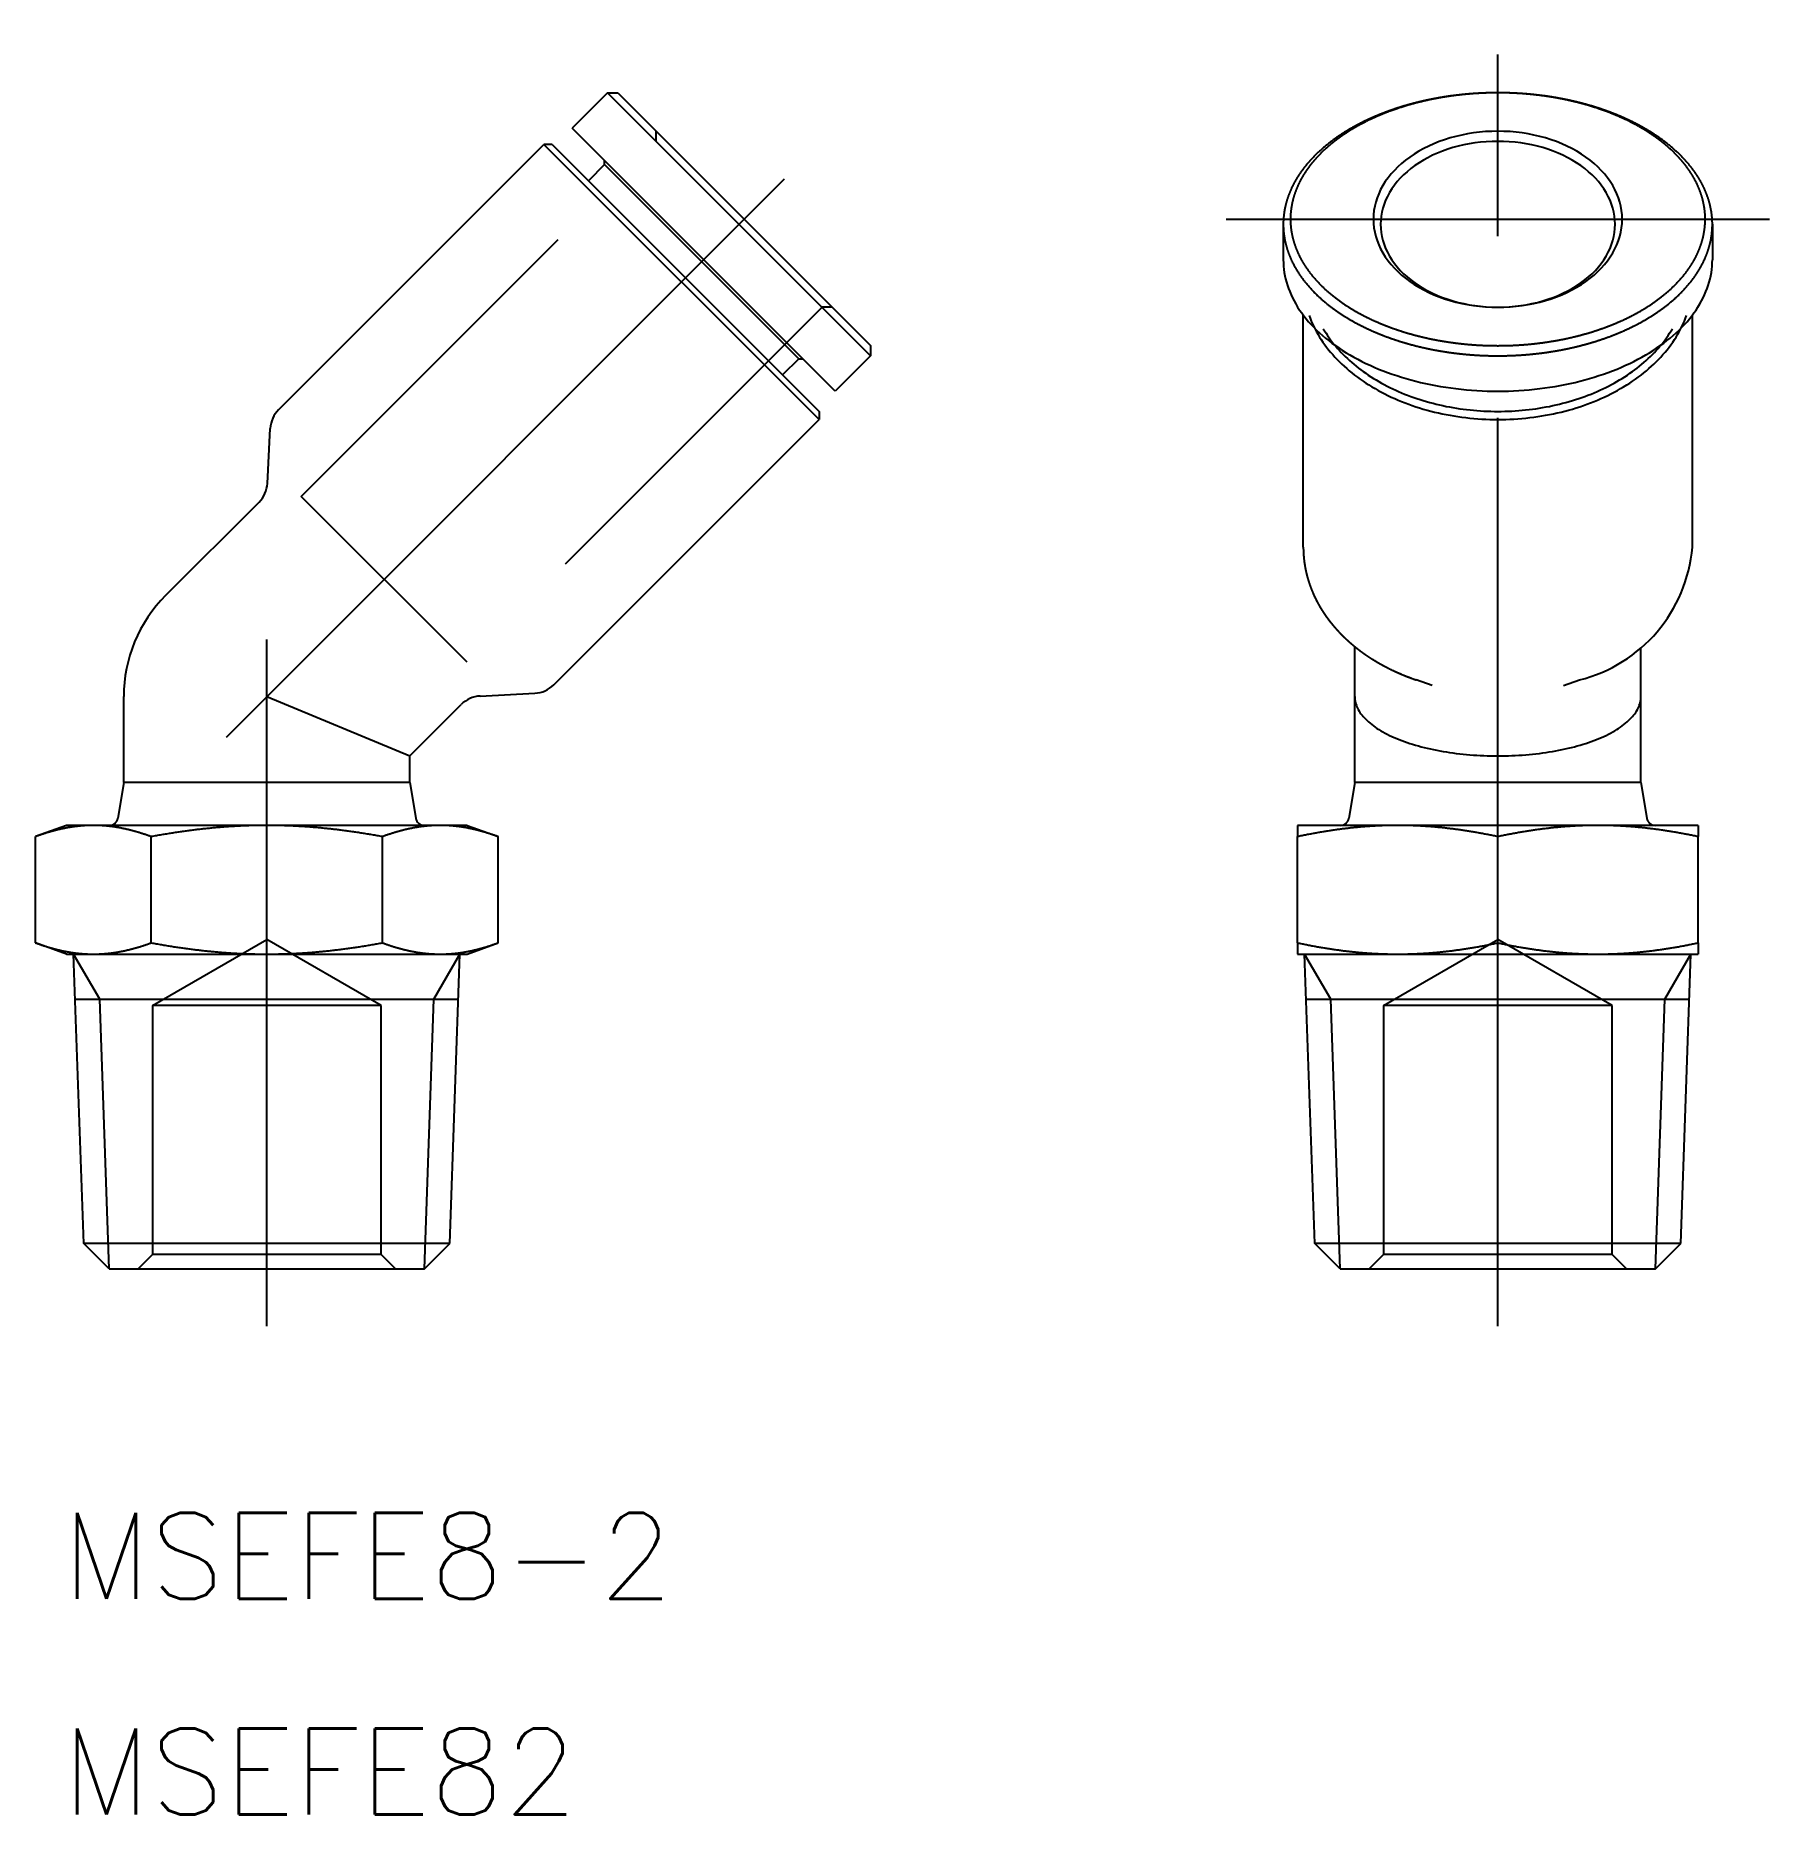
# Model space of a CAD drawing. Extents: x -8.1 to 52.5, y -19.1 to 43.1.
import ezdxf

# ---------------------------------------------------------------- set-up
doc = ezdxf.new("R2010")
doc.units = 0
doc.linetypes.add('CENTER', pattern=[50.8, 31.75, -6.35, 6.35, -6.35])
doc.linetypes.add('DASHED', pattern=[19.05, 12.7, -6.35])
doc.layers.get('0').update_dxf_attribs({"linetype": 'CONTINUOUS'})
doc.layers.add('CENTER', color=1, linetype='CENTER')
doc.styles.get("Standard").update_dxf_attribs({"font": 'txt.shx', "height": 3, "bigfont": 'bigfont.shx'})

msp = doc.modelspace()

# ---------------------------------------------------------------- texts
at = {"color": 7, "linetype": 'CONTINUOUS'}
for s, p in [('MSEFE8-2', (-7.148178, -11.534345)), ('MSEFE82', (-7.148178, -19.070734))]:
    msp.add_text(s, height=3, dxfattribs=at).set_placement(p)

# ---------------------------------------------------------------- linework, layer by layer
at = {"color": 7, "linetype": 'CONTINUOUS'}
for p, q in [((11.914749, 41.107137), (10.677312, 39.869701)), ((11.914749, 41.107137), (21.107137, 31.914749)), ((11.914749, 41.107137), (12.268303, 41.107137)), ((12.268303, 41.107137), (21.107137, 32.268303)), ((19.869701, 30.677312), (10.677312, 39.869701)), ((0.412764, 30.029416), (9.687363, 39.304015)), ((19.304015, 29.687363), (9.687363, 39.304015)), ((9.970206, 39.304015), (9.687363, 39.304015)), ((9.970206, 39.304015), (19.304015, 29.970206)), ((11.808683, 38.596908), (11.242998, 38.031223)), ((11.808683, 38.596908), (11.808683, 38.73833)), ((18.596908, 31.808683), (11.808683, 38.596908)), ((35.533025, 36.510943), (35.533025, 35.273506)), ((50.533025, 36.510943), (50.533025, 35.273506)), ((36.233025, 25.22109), (36.233025, 33.334612)), ((49.833025, 25.22109), (49.833025, 33.334612)), ((18.596908, 31.808683), (18.031223, 31.242998)), ((18.596908, 31.808683), (18.73833, 31.808683)), ((21.107137, 31.914749), (19.869701, 30.677312)), ((21.107137, 32.268303), (21.107137, 31.914749)), ((19.304015, 29.970206), (19.304015, 29.687363)), ((0.020169, 27.454273), (0.121253, 29.374868)), ((10.029416, 20.412764), (19.304015, 29.687363)), ((-3.535534, 23.535534), (-0.271342, 26.799725)), ((38.033025, 20), (38.033025, 21.748243)), ((48.033025, 20), (48.033025, 21.695322)), ((40.74168, 20.391874), (40.18087, 20.583933)), ((45.32437, 20.391874), (45.885181, 20.583933)), ((-5, 17), (-5, 20)), ((0, 20), (5, 17.928932)), ((7.454273, 20.020169), (9.374868, 20.121253)), ((38.033025, 17), (38.033025, 20)), ((48.033025, 17), (48.033025, 20)), ((5, 17.928932), (6.799725, 19.728658)), ((5, 17), (5, 17.928932)), ((-5, 17), (-5.20822, 15.75068)), ((5, 17), (-5, 17)), ((5, 17), (5.20822, 15.75068)), ((38.033025, 17), (37.824805, 15.75068)), ((48.033025, 17), (38.033025, 17)), ((48.033025, 17), (48.241245, 15.75068)), ((-7, 15.5), (-8.082904, 15.105855)), ((-8.082904, 11.394145), (-8.082904, 15.105855)), ((-6.062178, 15.5), (-7, 15.5)), ((0, 15.5), (-6.062178, 15.5)), ((-4.041452, 11.394145), (-4.041452, 15.105855)), ((6.062178, 15.5), (0, 15.5)), ((4.041452, 11.394145), (4.041452, 15.105855)), ((7, 15.5), (6.062178, 15.5)), ((7, 15.5), (8.082904, 15.105855)), ((8.082904, 11.394145), (8.082904, 15.105855)), ((39.533025, 15.5), (36.033025, 15.5)), ((36.033025, 15.5), (36.033025, 15.105855)), ((36.033025, 11.394145), (36.033025, 15.105855)), ((46.533025, 15.5), (39.533025, 15.5)), ((43.033025, 11.394145), (43.033025, 15.105855)), ((50.033025, 15.5), (46.533025, 15.5)), ((50.033025, 15.5), (50.033025, 15.105855)), ((50.033025, 11.394145), (50.033025, 15.105855)), ((-7, 11), (-8.082904, 11.394145)), ((7, 11), (8.082904, 11.394145)), ((36.033025, 11.394145), (36.033025, 11)), ((50.033025, 11.394145), (50.033025, 11)), ((-7, 11), (-6.062178, 11)), ((-6.3996, 0.886974), (-6.752755, 11)), ((-6.062178, 11), (0, 11)), ((0, 11), (6.062178, 11)), ((6.062178, 11), (7, 11)), ((6.3996, 0.886974), (6.752755, 11)), ((36.033025, 11), (39.533025, 11)), ((36.633424, 0.886974), (36.28027, 11)), ((39.533025, 11), (46.533025, 11)), ((46.533025, 11), (50.033025, 11)), ((49.432624, 0.886974), (49.785779, 11)), ((-6.697647, 9.421915), (6.697647, 9.421915)), ((36.335378, 9.421915), (49.730671, 9.421915)), ((6.3996, 0.886974), (-6.3996, 0.886974)), ((-5.512626, 0), (-6.3996, 0.886974)), ((5.512626, 0), (6.3996, 0.886974)), ((49.432624, 0.886974), (36.633424, 0.886974)), ((37.520398, 0), (36.633424, 0.886974)), ((48.545651, 0), (49.432624, 0.886974)), ((-5.512626, 0), (5.512626, 0)), ((37.520398, 0), (48.545651, 0))]:
    msp.add_line(p, q, dxfattribs=at)
at = {"color": 3, "linetype": 'DASHED'}
for p, q in [((1.202082, 27.000357), (13.611806, 39.410081)), ((13.611806, 39.410081), (13.611806, 39.763635)), ((19.410081, 33.611806), (7.000357, 21.202082)), ((19.763635, 33.611806), (19.410081, 33.611806)), ((7.000357, 21.202082), (1.202082, 27.000357)), ((-4, 9.2), (0, 11.509401)), ((4, 9.2), (0, 11.509401)), ((39.033024, 9.2), (43.033024, 11.509401)), ((47.033024, 9.2), (43.033024, 11.509401)), ((-4, 9.2), (-4, 0.5)), ((4, 9.2), (-4, 9.2)), ((4, 0.5), (4, 9.2)), ((47.033024, 9.2), (39.033024, 9.2)), ((39.033024, 9.2), (39.033024, 0.5)), ((47.033024, 0.5), (47.033024, 9.2)), ((-4, 0.5), (-4.5, 0)), ((4, 0.5), (-4, 0.5)), ((4.5, 0), (4, 0.5)), ((39.033024, 0.5), (38.533024, 0)), ((47.033024, 0.5), (39.033024, 0.5)), ((47.533024, 0), (47.033024, 0.5))]:
    msp.add_line(p, q, dxfattribs=at)
at = {"color": 3, "linetype": 'CONTINUOUS'}
for p, q in [((-5.841647, 9.421915), (-6.752755, 11)), ((5.841647, 9.421915), (6.752755, 11)), ((37.191378, 9.421915), (36.28027, 11)), ((48.874671, 9.421915), (49.785779, 11)), ((-5.512626, 0), (-5.841647, 9.421915)), ((5.512626, 0), (5.841647, 9.421915)), ((37.520398, 0), (37.191378, 9.421915)), ((48.545651, 0), (48.874671, 9.421915))]:
    msp.add_line(p, q, dxfattribs=at)
at = {"color": 7}
for points in [[(43.033, 31.9147, 0), (43.0466, 31.9148, 0), (43.0601, 31.9148, 0), (43.0736, 31.9148, 0), (43.0871, 31.9149, 0), (43.1006, 31.9149, 0), (43.1141, 31.915, 0), (43.1276, 31.9151, 0), (43.1411, 31.9152, 0), (43.1546, 31.9153, 0), (43.168, 31.9155, 0), (43.1815, 31.9156, 0), (43.195, 31.9158, 0), (43.2085, 31.916, 0), (43.222, 31.9161, 0), (43.2355, 31.9164, 0), (43.249, 31.9166, 0), (43.2625, 31.9168, 0), (43.276, 31.9171, 0), (43.2895, 31.9173, 0), (43.303, 31.9176, 0), (43.3165, 31.9179, 0), (43.3301, 31.9183, 0), (43.3436, 31.9186, 0), (43.3572, 31.9189, 0), (43.3707, 31.9193, 0), (43.3843, 31.9197, 0), (43.3979, 31.9201, 0), (43.4115, 31.9205, 0), (43.4251, 31.9209, 0), (43.4387, 31.9214, 0), (43.4524, 31.9218, 0), (43.466, 31.9223, 0), (43.4797, 31.9228, 0), (43.4934, 31.9233, 0), (43.5071, 31.9238, 0), (43.5209, 31.9244, 0), (43.5346, 31.9249, 0), (43.5484, 31.9255, 0), (43.5622, 31.9261, 0), (43.576, 31.9267, 0), (43.5899, 31.9274, 0), (43.6037, 31.928, 0), (43.6176, 31.9287, 0), (43.6315, 31.9293, 0), (43.6455, 31.93, 0), (43.6595, 31.9308, 0), (43.6735, 31.9315, 0), (43.6875, 31.9322, 0), (43.7016, 31.933, 0), (43.7157, 31.9338, 0), (43.7298, 31.9346, 0), (43.7439, 31.9354, 0), (43.7581, 31.9363, 0), (43.7724, 31.9371, 0), (43.7866, 31.938, 0), (43.8009, 31.9389, 0), (43.8152, 31.9398, 0), (43.8296, 31.9407, 0), (43.844, 31.9417, 0), (43.8585, 31.9427, 0), (43.8729, 31.9437, 0), (43.8875, 31.9447, 0), (43.902, 31.9457, 0), (43.9166, 31.9468, 0), (43.9313, 31.9478, 0), (43.946, 31.9489, 0), (43.9607, 31.95, 0), (43.9755, 31.9512, 0), (43.9904, 31.9523, 0), (44.0052, 31.9535, 0), (44.0202, 31.9547, 0), (44.0352, 31.956, 0), (44.0502, 31.9572, 0), (44.0653, 31.9585, 0), (44.0804, 31.9598, 0), (44.0956, 31.9611, 0), (44.1108, 31.9624, 0), (44.1261, 31.9638, 0), (44.1415, 31.9652, 0), (44.1569, 31.9666, 0), (44.1723, 31.9681, 0), (44.1879, 31.9696, 0), (44.2034, 31.9711, 0), (44.2191, 31.9726, 0), (44.2348, 31.9741, 0), (44.2505, 31.9757, 0), (44.2664, 31.9773, 0), (44.2822, 31.979, 0), (44.2982, 31.9806, 0), (44.3142, 31.9823, 0), (44.3303, 31.984, 0), (44.3465, 31.9858, 0), (44.3627, 31.9876, 0), (44.379, 31.9894, 0), (44.3954, 31.9912, 0), (44.4118, 31.9931, 0), (44.4283, 31.995, 0), (44.4449, 31.9969, 0), (44.4615, 31.9989, 0), (44.4782, 32.0009, 0), (44.495, 32.0029, 0), (44.5118, 32.005, 0), (44.5287, 32.0071, 0), (44.5457, 32.0092, 0), (44.5627, 32.0114, 0), (44.5798, 32.0136, 0), (44.597, 32.0158, 0), (44.6142, 32.0181, 0), (44.6315, 32.0203, 0), (44.6488, 32.0227, 0), (44.6662, 32.025, 0), (44.6837, 32.0274, 0), (44.7012, 32.0299, 0), (44.7188, 32.0324, 0), (44.7364, 32.0349, 0), (44.7541, 32.0374, 0), (44.7718, 32.04, 0), (44.7897, 32.0426, 0), (44.8075, 32.0453, 0), (44.8254, 32.0479, 0), (44.8434, 32.0507, 0), (44.8614, 32.0534, 0), (44.8795, 32.0562, 0), (44.8976, 32.0591, 0), (44.9157, 32.062, 0), (44.9339, 32.0649, 0), (44.9522, 32.0678, 0), (44.9705, 32.0708, 0), (44.9888, 32.0738, 0), (45.0072, 32.0769, 0), (45.0256, 32.08, 0), (45.0441, 32.0832, 0), (45.0626, 32.0864, 0), (45.0811, 32.0896, 0), (45.0997, 32.0928, 0), (45.1184, 32.0961, 0), (45.137, 32.0995, 0), (45.1558, 32.1029, 0), (45.1745, 32.1063, 0), (45.1933, 32.1097, 0), (45.2121, 32.1132, 0), (45.231, 32.1168, 0), (45.2499, 32.1204, 0), (45.2688, 32.124, 0), (45.2878, 32.1276, 0), (45.3068, 32.1313, 0), (45.3258, 32.1351, 0), (45.3449, 32.1388, 0), (45.364, 32.1427, 0), (45.3832, 32.1465, 0), (45.4023, 32.1504, 0), (45.4215, 32.1544, 0), (45.4408, 32.1583, 0), (45.46, 32.1624, 0), (45.4793, 32.1664, 0), (45.4986, 32.1705, 0), (45.518, 32.1747, 0), (45.5373, 32.1789, 0), (45.5567, 32.1831, 0), (45.5762, 32.1874, 0), (45.5956, 32.1917, 0), (45.6151, 32.196, 0), (45.6346, 32.2004, 0), (45.6541, 32.2049, 0), (45.6736, 32.2094, 0), (45.6932, 32.2139, 0), (45.7128, 32.2185, 0), (45.7324, 32.2231, 0), (45.752, 32.2277, 0), (45.7717, 32.2324, 0), (45.7913, 32.2372, 0), (45.811, 32.2419, 0), (45.8307, 32.2468, 0), (45.8504, 32.2516, 0), (45.8701, 32.2566, 0), (45.8899, 32.2615, 0), (45.9097, 32.2665, 0), (45.9294, 32.2716, 0), (45.9492, 32.2766, 0), (45.969, 32.2818, 0), (45.9889, 32.2869, 0), (46.0087, 32.2922, 0), (46.0285, 32.2974, 0), (46.0484, 32.3027, 0), (46.0682, 32.3081, 0), (46.0881, 32.3135, 0), (46.108, 32.3189, 0), (46.1279, 32.3244, 0), (46.1478, 32.33, 0), (46.1677, 32.3355, 0), (46.1876, 32.3412, 0), (46.2075, 32.3468, 0), (46.2274, 32.3525, 0), (46.2474, 32.3583, 0), (46.2673, 32.3641, 0), (46.2872, 32.37, 0), (46.3072, 32.3759, 0), (46.3271, 32.3818, 0), (46.347, 32.3878, 0), (46.367, 32.3938, 0), (46.3869, 32.3999, 0), (46.4069, 32.406, 0), (46.4268, 32.4122, 0), (46.4467, 32.4185, 0), (46.4667, 32.4247, 0), (46.4866, 32.431, 0), (46.5066, 32.4374, 0), (46.5265, 32.4438, 0), (46.5465, 32.4503, 0), (46.5664, 32.4568, 0), (46.5864, 32.4634, 0), (46.6064, 32.47, 0), (46.6263, 32.4766, 0), (46.6463, 32.4833, 0), (46.6662, 32.4901, 0), (46.6862, 32.4969, 0), (46.7061, 32.5037, 0), (46.7261, 32.5106, 0), (46.746, 32.5176, 0), (46.766, 32.5246, 0), (46.7859, 32.5316, 0), (46.8058, 32.5387, 0), (46.8257, 32.5458, 0), (46.8457, 32.553, 0), (46.8656, 32.5603, 0), (46.8855, 32.5675, 0), (46.9054, 32.5749, 0), (46.9252, 32.5823, 0), (46.9451, 32.5897, 0), (46.965, 32.5972, 0), (46.9848, 32.6047, 0), (47.0047, 32.6122, 0), (47.0245, 32.6199, 0), (47.0443, 32.6275, 0), (47.0641, 32.6352, 0), (47.0839, 32.643, 0), (47.1037, 32.6508, 0), (47.1235, 32.6587, 0), (47.1432, 32.6666, 0), (47.163, 32.6745, 0), (47.1827, 32.6825, 0), (47.2024, 32.6906, 0), (47.2221, 32.6987, 0), (47.2418, 32.7068, 0), (47.2614, 32.715, 0), (47.2811, 32.7232, 0), (47.3007, 32.7315, 0), (47.3203, 32.7398, 0), (47.3399, 32.7482, 0), (47.3594, 32.7567, 0), (47.3789, 32.7651, 0), (47.3985, 32.7737, 0), (47.418, 32.7822, 0), (47.4374, 32.7909, 0), (47.4569, 32.7995, 0), (47.4763, 32.8082, 0), (47.4957, 32.817, 0), (47.5151, 32.8258, 0), (47.5344, 32.8347, 0), (47.5537, 32.8436, 0), (47.573, 32.8525, 0), (47.5923, 32.8615, 0), (47.6115, 32.8706, 0), (47.6307, 32.8797, 0), (47.6499, 32.8888, 0), (47.6691, 32.898, 0), (47.6882, 32.9073, 0), (47.7073, 32.9166, 0), (47.7263, 32.9259, 0), (47.7454, 32.9353, 0), (47.7644, 32.9447, 0), (47.7833, 32.9542, 0), (47.8023, 32.9637, 0), (47.8212, 32.9733, 0), (47.84, 32.9829, 0), (47.8588, 32.9926, 0), (47.8776, 33.0023, 0), (47.8964, 33.0121, 0), (47.9151, 33.0219, 0), (47.9338, 33.0317, 0), (47.9524, 33.0416, 0), (47.971, 33.0516, 0), (47.9896, 33.0616, 0), (48.0081, 33.0716, 0), (48.0266, 33.0817, 0), (48.045, 33.0918, 0), (48.0634, 33.102, 0), (48.0818, 33.1122, 0), (48.1001, 33.1224, 0), (48.1183, 33.1327, 0), (48.1366, 33.1431, 0), (48.1547, 33.1535, 0), (48.1729, 33.1639, 0), (48.191, 33.1744, 0), (48.209, 33.1849, 0), (48.227, 33.1955, 0), (48.2449, 33.2061, 0), (48.2628, 33.2167, 0), (48.2807, 33.2274, 0), (48.2985, 33.2381, 0), (48.3163, 33.2489, 0), (48.334, 33.2597, 0), (48.3516, 33.2705, 0), (48.3692, 33.2814, 0), (48.3868, 33.2924, 0), (48.4043, 33.3033, 0), (48.4218, 33.3143, 0), (48.4392, 33.3254, 0), (48.4565, 33.3365, 0), (48.4738, 33.3476, 0), (48.4911, 33.3588, 0), (48.5082, 33.37, 0), (48.5254, 33.3812, 0), (48.5424, 33.3925, 0), (48.5595, 33.4039, 0), (48.5764, 33.4152, 0), (48.5933, 33.4266, 0), (48.6102, 33.4381, 0), (48.627, 33.4495, 0), (48.6437, 33.461, 0), (48.6604, 33.4726, 0), (48.677, 33.4842, 0), (48.6936, 33.4958, 0), (48.71, 33.5075, 0), (48.7265, 33.5191, 0), (48.7429, 33.5309, 0), (48.7592, 33.5426, 0), (48.7754, 33.5544, 0), (48.7916, 33.5663, 0), (48.8077, 33.5782, 0), (48.8238, 33.5901, 0), (48.8398, 33.602, 0), (48.8557, 33.614, 0), (48.8715, 33.626, 0), (48.8873, 33.638, 0), (48.9031, 33.6501, 0), (48.9187, 33.6622, 0), (48.9343, 33.6744, 0), (48.9498, 33.6865, 0), (48.9653, 33.6987, 0), (48.9807, 33.711, 0), (48.996, 33.7232, 0), (49.0112, 33.7355, 0), (49.0264, 33.7478, 0), (49.0415, 33.7602, 0), (49.0565, 33.7726, 0), (49.0715, 33.785, 0), (49.0864, 33.7974, 0), (49.1012, 33.8099, 0), (49.1159, 33.8224, 0), (49.1306, 33.8349, 0), (49.1452, 33.8475, 0), (49.1598, 33.8601, 0), (49.1742, 33.8727, 0), (49.1886, 33.8853, 0), (49.2029, 33.8979, 0), (49.2172, 33.9106, 0), (49.2314, 33.9233, 0), (49.2455, 33.9361, 0), (49.2595, 33.9488, 0), (49.2734, 33.9616, 0), (49.2873, 33.9744, 0), (49.3011, 33.9873, 0), (49.3148, 34.0001, 0), (49.3285, 34.013, 0), (49.3421, 34.0259, 0), (49.3556, 34.0388, 0), (49.369, 34.0518, 0), (49.3824, 34.0647, 0), (49.3957, 34.0777, 0), (49.4089, 34.0907, 0), (49.422, 34.1038, 0), (49.4351, 34.1168, 0), (49.448, 34.1299, 0), (49.4609, 34.143, 0), (49.4738, 34.1561, 0), (49.4865, 34.1693, 0), (49.4992, 34.1824, 0), (49.5118, 34.1956, 0), (49.5243, 34.2088, 0), (49.5367, 34.222, 0), (49.5491, 34.2352, 0), (49.5614, 34.2485, 0), (49.5736, 34.2617, 0), (49.5857, 34.275, 0), (49.5977, 34.2883, 0), (49.6097, 34.3016, 0), (49.6216, 34.315, 0), (49.6334, 34.3283, 0), (49.6451, 34.3417, 0), (49.6568, 34.3551, 0), (49.6683, 34.3685, 0), (49.6798, 34.3819, 0), (49.6912, 34.3953, 0), (49.7026, 34.4087, 0), (49.7138, 34.4222, 0), (49.725, 34.4356, 0), (49.7361, 34.4491, 0), (49.7471, 34.4626, 0), (49.758, 34.4761, 0), (49.7689, 34.4897, 0), (49.7796, 34.5032, 0), (49.7903, 34.5168, 0), (49.8009, 34.5303, 0), (49.8115, 34.5439, 0), (49.822, 34.5575, 0), (49.8323, 34.5711, 0), (49.8426, 34.5848, 0), (49.8529, 34.5984, 0), (49.863, 34.6121, 0), (49.8731, 34.6257, 0), (49.8831, 34.6394, 0), (49.893, 34.6531, 0), (49.9029, 34.6668, 0), (49.9126, 34.6805, 0), (49.9223, 34.6943, 0), (49.9319, 34.708, 0), (49.9414, 34.7218, 0), (49.9509, 34.7355, 0), (49.9603, 34.7493, 0), (49.9696, 34.7631, 0), (49.9788, 34.7769, 0), (49.9879, 34.7907, 0), (49.997, 34.8046, 0), (50.006, 34.8184, 0), (50.0149, 34.8323, 0), (50.0237, 34.8461, 0), (50.0325, 34.86, 0), (50.0412, 34.8739, 0), (50.0498, 34.8878, 0), (50.0583, 34.9017, 0), (50.0668, 34.9156, 0), (50.0751, 34.9296, 0), (50.0834, 34.9435, 0), (50.0916, 34.9574, 0), (50.0998, 34.9714, 0), (50.1078, 34.9854, 0), (50.1158, 34.9994, 0), (50.1237, 35.0133, 0), (50.1316, 35.0273, 0), (50.1393, 35.0414, 0), (50.147, 35.0554, 0), (50.1546, 35.0694, 0), (50.1621, 35.0834, 0), (50.1696, 35.0975, 0), (50.1769, 35.1115, 0), (50.1842, 35.1256, 0), (50.1914, 35.1397, 0), (50.1986, 35.1537, 0), (50.2057, 35.1678, 0), (50.2126, 35.1819, 0), (50.2196, 35.196, 0), (50.2264, 35.2101, 0), (50.2331, 35.2243, 0), (50.2398, 35.2384, 0), (50.2464, 35.2525, 0), (50.253, 35.2667, 0), (50.2594, 35.2808, 0), (50.2658, 35.295, 0), (50.2721, 35.3091, 0), (50.2783, 35.3233, 0), (50.2845, 35.3375, 0), (50.2905, 35.3517, 0), (50.2965, 35.3659, 0), (50.3025, 35.3801, 0), (50.3083, 35.3943, 0), (50.3141, 35.4085, 0), (50.3198, 35.4227, 0), (50.3254, 35.4369, 0), (50.3309, 35.4511, 0), (50.3364, 35.4654, 0), (50.3418, 35.4796, 0), (50.3471, 35.4939, 0), (50.3523, 35.5081, 0), (50.3575, 35.5224, 0), (50.3626, 35.5366, 0), (50.3676, 35.5509, 0), (50.3725, 35.5652, 0), (50.3774, 35.5794, 0), (50.3822, 35.5937, 0), (50.3869, 35.608, 0), (50.3915, 35.6223, 0), (50.3961, 35.6366, 0), (50.4006, 35.6509, 0), (50.405, 35.6652, 0), (50.4093, 35.6795, 0), (50.4136, 35.6939, 0), (50.4178, 35.7082, 0), (50.4219, 35.7225, 0), (50.4259, 35.7368, 0), (50.4299, 35.7512, 0), (50.4337, 35.7655, 0), (50.4376, 35.7799, 0), (50.4413, 35.7942, 0), (50.4449, 35.8085, 0), (50.4485, 35.8229, 0), (50.452, 35.8373, 0), (50.4555, 35.8516, 0), (50.4588, 35.866, 0), (50.4621, 35.8804, 0), (50.4653, 35.8947, 0), (50.4685, 35.9091, 0), (50.4715, 35.9235, 0), (50.4745, 35.9379, 0), (50.4774, 35.9522, 0), (50.4803, 35.9666, 0), (50.483, 35.981, 0), (50.4857, 35.9954, 0), (50.4883, 36.0098, 0), (50.4909, 36.0242, 0), (50.4933, 36.0386, 0), (50.4957, 36.053, 0), (50.498, 36.0674, 0), (50.5003, 36.0818, 0), (50.5024, 36.0962, 0), (50.5045, 36.1106, 0), (50.5065, 36.125, 0), (50.5085, 36.1394, 0), (50.5104, 36.1539, 0), (50.5122, 36.1683, 0), (50.5139, 36.1827, 0), (50.5155, 36.1971, 0), (50.5171, 36.2115, 0), (50.5186, 36.226, 0), (50.52, 36.2404, 0), (50.5214, 36.2548, 0), (50.5226, 36.2692, 0), (50.5238, 36.2837, 0), (50.525, 36.2981, 0), (50.526, 36.3125, 0), (50.527, 36.327, 0), (50.5279, 36.3414, 0), (50.5287, 36.3558, 0), (50.5295, 36.3703, 0), (50.5302, 36.3847, 0), (50.5308, 36.3992, 0), (50.5313, 36.4136, 0), (50.5318, 36.428, 0), (50.5322, 36.4425, 0), (50.5325, 36.4569, 0), (50.5327, 36.4713, 0), (50.5329, 36.4858, 0), (50.533, 36.5002, 0), (50.533, 36.5147, 0), (50.533, 36.5291, 0), (50.5328, 36.5435, 0), (50.5326, 36.558, 0), (50.5323, 36.5724, 0), (50.532, 36.5868, 0), (50.5316, 36.6013, 0), (50.5311, 36.6157, 0), (50.5305, 36.6301, 0), (50.5298, 36.6445, 0), (50.5291, 36.659, 0), (50.5283, 36.6734, 0), (50.5275, 36.6878, 0), (50.5265, 36.7022, 0), (50.5255, 36.7167, 0), (50.5244, 36.7311, 0), (50.5232, 36.7455, 0), (50.522, 36.7599, 0), (50.5207, 36.7743, 0), (50.5193, 36.7887, 0), (50.5179, 36.8031, 0), (50.5163, 36.8175, 0), (50.5147, 36.8319, 0), (50.513, 36.8463, 0), (50.5113, 36.8607, 0), (50.5095, 36.8751, 0), (50.5075, 36.8894, 0), (50.5056, 36.9038, 0), (50.5035, 36.9182, 0), (50.5014, 36.9326, 0), (50.4992, 36.9469, 0), (50.4969, 36.9613, 0), (50.4946, 36.9756, 0), (50.4922, 36.99, 0), (50.4897, 37.0043, 0), (50.4871, 37.0187, 0), (50.4845, 37.033, 0), (50.4818, 37.0473, 0), (50.479, 37.0617, 0), (50.4761, 37.076, 0), (50.4732, 37.0903, 0), (50.4702, 37.1046, 0), (50.4671, 37.1189, 0), (50.464, 37.1332, 0), (50.4607, 37.1475, 0), (50.4574, 37.1618, 0), (50.4541, 37.176, 0), (50.4506, 37.1903, 0), (50.4471, 37.2045, 0), (50.4435, 37.2188, 0), (50.4399, 37.233, 0), (50.4361, 37.2473, 0), (50.4323, 37.2615, 0), (50.4284, 37.2757, 0), (50.4245, 37.2899, 0), (50.4205, 37.3041, 0), (50.4164, 37.3183, 0), (50.4122, 37.3325, 0), (50.4079, 37.3466, 0), (50.4036, 37.3608, 0), (50.3993, 37.3749, 0), (50.3948, 37.3891, 0), (50.3903, 37.4032, 0), (50.3857, 37.4173, 0), (50.381, 37.4314, 0), (50.3763, 37.4455, 0), (50.3715, 37.4596, 0), (50.3666, 37.4737, 0), (50.3616, 37.4877, 0), (50.3566, 37.5018, 0), (50.3515, 37.5158, 0), (50.3463, 37.5298, 0), (50.3411, 37.5438, 0), (50.3358, 37.5578, 0), (50.3304, 37.5718, 0), (50.325, 37.5858, 0), (50.3195, 37.5997, 0), (50.3139, 37.6137, 0), (50.3082, 37.6276, 0), (50.3025, 37.6415, 0), (50.2967, 37.6554, 0), (50.2909, 37.6693, 0), (50.2849, 37.6832, 0), (50.2789, 37.6971, 0), (50.2729, 37.7109, 0), (50.2667, 37.7247, 0), (50.2605, 37.7386, 0), (50.2542, 37.7524, 0), (50.2479, 37.7661, 0), (50.2415, 37.7799, 0), (50.235, 37.7937, 0), (50.2285, 37.8074, 0), (50.2218, 37.8211, 0), (50.2152, 37.8348, 0), (50.2084, 37.8485, 0), (50.2016, 37.8622, 0), (50.1947, 37.8758, 0), (50.1877, 37.8895, 0), (50.1807, 37.9031, 0), (50.1736, 37.9167, 0), (50.1665, 37.9303, 0), (50.1592, 37.9439, 0), (50.1519, 37.9574, 0), (50.1446, 37.9709, 0), (50.1371, 37.9844, 0), (50.1297, 37.9979, 0), (50.1221, 38.0114, 0), (50.1145, 38.0249, 0), (50.1068, 38.0383, 0), (50.099, 38.0517, 0), (50.0912, 38.0651, 0), (50.0833, 38.0785, 0), (50.0754, 38.0918, 0), (50.0674, 38.1052, 0), (50.0593, 38.1185, 0), (50.0511, 38.1318, 0), (50.0429, 38.1451, 0), (50.0347, 38.1583, 0), (50.0263, 38.1715, 0), (50.0179, 38.1848, 0), (50.0095, 38.198, 0), (50.001, 38.2111, 0), (49.9924, 38.2243, 0), (49.9837, 38.2374, 0), (49.975, 38.2505, 0), (49.9663, 38.2636, 0), (49.9574, 38.2766, 0), (49.9485, 38.2897, 0), (49.9396, 38.3027, 0), (49.9306, 38.3157, 0), (49.9215, 38.3287, 0), (49.9123, 38.3416, 0), (49.9031, 38.3545, 0), (49.8939, 38.3674, 0), (49.8846, 38.3803, 0), (49.8752, 38.3932, 0), (49.8658, 38.406, 0), (49.8563, 38.4188, 0), (49.8467, 38.4316, 0), (49.8371, 38.4444, 0), (49.8274, 38.4571, 0), (49.8177, 38.4698, 0), (49.8079, 38.4825, 0), (49.7981, 38.4952, 0), (49.7881, 38.5078, 0), (49.7782, 38.5204, 0), (49.7682, 38.533, 0), (49.7581, 38.5456, 0), (49.7479, 38.5581, 0), (49.7378, 38.5706, 0), (49.7275, 38.5831, 0), (49.7172, 38.5956, 0), (49.7068, 38.608, 0), (49.6964, 38.6204, 0), (49.6859, 38.6328, 0), (49.6754, 38.6452, 0), (49.6648, 38.6575, 0), (49.6542, 38.6698, 0), (49.6435, 38.6821, 0), (49.6327, 38.6943, 0), (49.6219, 38.7065, 0), (49.6111, 38.7187, 0), (49.6002, 38.7309, 0), (49.5892, 38.743, 0), (49.5782, 38.7552, 0), (49.5671, 38.7672, 0), (49.556, 38.7793, 0), (49.5448, 38.7913, 0), (49.5336, 38.8033, 0), (49.5223, 38.8153, 0), (49.511, 38.8272, 0), (49.4996, 38.8392, 0), (49.4882, 38.8511, 0), (49.4767, 38.8629, 0), (49.4651, 38.8748, 0), (49.4535, 38.8866, 0), (49.4419, 38.8983, 0), (49.4302, 38.9101, 0), (49.4185, 38.9218, 0), (49.4067, 38.9335, 0), (49.3948, 38.9452, 0), (49.3829, 38.9568, 0), (49.371, 38.9684, 0), (49.359, 38.98, 0), (49.3469, 38.9915, 0), (49.3348, 39.0031, 0), (49.3227, 39.0146, 0), (49.3105, 39.026, 0), (49.2983, 39.0375, 0), (49.286, 39.0489, 0), (49.2736, 39.0603, 0), (49.2612, 39.0716, 0), (49.2488, 39.0829, 0), (49.2363, 39.0942, 0), (49.2238, 39.1055, 0), (49.2112, 39.1167, 0), (49.1986, 39.128, 0), (49.1859, 39.1391, 0), (49.1732, 39.1503, 0), (49.1604, 39.1614, 0), (49.1476, 39.1725, 0), (49.1347, 39.1836, 0), (49.1218, 39.1946, 0), (49.1088, 39.2056, 0), (49.0958, 39.2166, 0), (49.0828, 39.2276, 0), (49.0697, 39.2385, 0), (49.0565, 39.2494, 0), (49.0433, 39.2602, 0), (49.0301, 39.2711, 0), (49.0168, 39.2819, 0), (49.0035, 39.2927, 0), (48.9901, 39.3034, 0), (48.9767, 39.3141, 0), (48.9632, 39.3248, 0), (48.9497, 39.3355, 0), (48.9361, 39.3461, 0), (48.9225, 39.3567, 0), (48.9089, 39.3673, 0), (48.8952, 39.3778, 0), (48.8815, 39.3883, 0), (48.8677, 39.3988, 0), (48.8539, 39.4093, 0), (48.84, 39.4197, 0), (48.8261, 39.4301, 0), (48.8122, 39.4405, 0), (48.7982, 39.4508, 0), (48.7841, 39.4611, 0), (48.77, 39.4714, 0), (48.7559, 39.4816, 0), (48.7418, 39.4918, 0), (48.7276, 39.502, 0), (48.7133, 39.5122, 0), (48.699, 39.5223, 0), (48.6847, 39.5324, 0), (48.6703, 39.5425, 0), (48.6559, 39.5525, 0), (48.6414, 39.5625, 0), (48.6269, 39.5725, 0), (48.6124, 39.5825, 0), (48.5978, 39.5924, 0), (48.5832, 39.6023, 0), (48.5685, 39.6121, 0), (48.5538, 39.6219, 0), (48.5391, 39.6317, 0), (48.5243, 39.6415, 0), (48.5095, 39.6512, 0), (48.4946, 39.6609, 0), (48.4797, 39.6706, 0), (48.4648, 39.6803, 0), (48.4498, 39.6899, 0), (48.4348, 39.6995, 0), (48.4197, 39.709, 0), (48.4046, 39.7185, 0), (48.3895, 39.728, 0), (48.3743, 39.7375, 0), (48.3591, 39.7469, 0), (48.3438, 39.7563, 0), (48.3285, 39.7657, 0), (48.3132, 39.775, 0), (48.2978, 39.7843, 0), (48.2824, 39.7936, 0), (48.267, 39.8029, 0), (48.2515, 39.8121, 0), (48.236, 39.8213, 0), (48.2205, 39.8304, 0), (48.2049, 39.8395, 0), (48.1893, 39.8486, 0), (48.1736, 39.8577, 0), (48.1579, 39.8667, 0), (48.1422, 39.8757, 0), (48.1264, 39.8847, 0), (48.1106, 39.8936, 0), (48.0948, 39.9025, 0), (48.0789, 39.9114, 0), (48.063, 39.9202, 0), (48.0471, 39.929, 0), (48.0311, 39.9378, 0), (48.0151, 39.9465, 0), (47.999, 39.9553, 0), (47.983, 39.9639, 0), (47.9668, 39.9726, 0), (47.9507, 39.9812, 0), (47.9345, 39.9898, 0), (47.9183, 39.9983, 0), (47.9021, 40.0069, 0), (47.8858, 40.0154, 0), (47.8695, 40.0238, 0), (47.8531, 40.0322, 0), (47.8367, 40.0406, 0), (47.8203, 40.049, 0), (47.8039, 40.0573, 0), (47.7874, 40.0656, 0), (47.7709, 40.0739, 0), (47.7544, 40.0821, 0), (47.7378, 40.0903, 0), (47.7212, 40.0985, 0), (47.7046, 40.1067, 0), (47.6879, 40.1148, 0), (47.6712, 40.1228, 0), (47.6545, 40.1309, 0), (47.6377, 40.1389, 0), (47.6209, 40.1469, 0), (47.6041, 40.1548, 0), (47.5873, 40.1627, 0), (47.5704, 40.1706, 0), (47.5535, 40.1784, 0), (47.5366, 40.1863, 0), (47.5196, 40.194, 0), (47.5026, 40.2018, 0), (47.4856, 40.2095, 0), (47.4686, 40.2172, 0), (47.4515, 40.2248, 0), (47.4344, 40.2325, 0), (47.4173, 40.24, 0), (47.4001, 40.2476, 0), (47.3829, 40.2551, 0), (47.3657, 40.2626, 0), (47.3485, 40.2701, 0), (47.3312, 40.2775, 0), (47.3139, 40.2849, 0), (47.2966, 40.2922, 0), (47.2792, 40.2995, 0), (47.2619, 40.3068, 0), (47.2445, 40.3141, 0), (47.227, 40.3213, 0), (47.2096, 40.3285, 0), (47.1921, 40.3357, 0), (47.1746, 40.3428, 0), (47.1571, 40.3499, 0), (47.1395, 40.357, 0), (47.1219, 40.364, 0), (47.1043, 40.371, 0), (47.0867, 40.3779, 0), (47.069, 40.3849, 0), (47.0514, 40.3918, 0), (47.0337, 40.3986, 0), (47.0159, 40.4054, 0), (46.9982, 40.4122, 0), (46.9804, 40.419, 0), (46.9626, 40.4257, 0), (46.9448, 40.4324, 0), (46.927, 40.4391, 0), (46.9091, 40.4457, 0), (46.8912, 40.4523, 0), (46.8733, 40.4589, 0), (46.8554, 40.4654, 0), (46.8374, 40.4719, 0), (46.8194, 40.4784, 0), (46.8014, 40.4848, 0), (46.7834, 40.4912, 0), (46.7654, 40.4976, 0), (46.7473, 40.5039, 0), (46.7292, 40.5102, 0), (46.7111, 40.5165, 0), (46.693, 40.5227, 0), (46.6749, 40.5289, 0), (46.6567, 40.5351, 0), (46.6385, 40.5412, 0), (46.6203, 40.5473, 0), (46.6021, 40.5534, 0), (46.5838, 40.5594, 0), (46.5656, 40.5654, 0), (46.5473, 40.5714, 0), (46.529, 40.5773, 0), (46.5106, 40.5832, 0), (46.4923, 40.589, 0), (46.4739, 40.5949, 0), (46.4555, 40.6007, 0), (46.4371, 40.6064, 0), (46.4187, 40.6122, 0), (46.4003, 40.6179, 0), (46.3818, 40.6235, 0), (46.3634, 40.6292, 0), (46.3449, 40.6348, 0), (46.3264, 40.6403, 0), (46.3078, 40.6458, 0), (46.2893, 40.6513, 0), (46.2707, 40.6568, 0), (46.2521, 40.6622, 0), (46.2335, 40.6676, 0), (46.2149, 40.673, 0), (46.1963, 40.6783, 0), (46.1776, 40.6836, 0), (46.159, 40.6889, 0), (46.1403, 40.6941, 0), (46.1216, 40.6993, 0), (46.1028, 40.7045, 0), (46.0841, 40.7096, 0), (46.0654, 40.7147, 0), (46.0466, 40.7198, 0), (46.0278, 40.7248, 0), (46.009, 40.7298, 0), (45.9902, 40.7348, 0), (45.9713, 40.7397, 0), (45.9525, 40.7446, 0), (45.9336, 40.7495, 0), (45.9147, 40.7543, 0), (45.8958, 40.7591, 0), (45.8769, 40.7639, 0), (45.858, 40.7686, 0), (45.839, 40.7734, 0), (45.82, 40.778, 0), (45.8011, 40.7827, 0), (45.7821, 40.7873, 0), (45.7631, 40.7918, 0), (45.744, 40.7964, 0), (45.725, 40.8009, 0), (45.7059, 40.8054, 0), (45.6869, 40.8098, 0), (45.6678, 40.8142, 0), (45.6487, 40.8186, 0), (45.6296, 40.8229, 0), (45.6104, 40.8272, 0), (45.5913, 40.8315, 0), (45.5721, 40.8357, 0), (45.553, 40.8399, 0), (45.5338, 40.8441, 0), (45.5146, 40.8483, 0), (45.4954, 40.8524, 0), (45.4762, 40.8564, 0), (45.4569, 40.8605, 0), (45.4377, 40.8645, 0), (45.4184, 40.8685, 0), (45.3991, 40.8724, 0), (45.3798, 40.8763, 0), (45.3605, 40.8802, 0), (45.3412, 40.8841, 0), (45.3219, 40.8879, 0), (45.3026, 40.8917, 0), (45.2832, 40.8954, 0), (45.2638, 40.8991, 0), (45.2445, 40.9028, 0), (45.2251, 40.9064, 0), (45.2057, 40.9101, 0), (45.1863, 40.9136, 0), (45.1668, 40.9172, 0), (45.1474, 40.9207, 0), (45.1279, 40.9242, 0), (45.1085, 40.9276, 0), (45.089, 40.9311, 0), (45.0695, 40.9345, 0), (45.05, 40.9378, 0), (45.0305, 40.9411, 0), (45.011, 40.9444, 0), (44.9915, 40.9477, 0), (44.972, 40.9509, 0), (44.9524, 40.9541, 0), (44.9329, 40.9572, 0), (44.9133, 40.9604, 0), (44.8937, 40.9634, 0), (44.8741, 40.9665, 0), (44.8545, 40.9695, 0), (44.8349, 40.9725, 0), (44.8153, 40.9755, 0), (44.7957, 40.9784, 0), (44.776, 40.9813, 0), (44.7564, 40.9842, 0), (44.7367, 40.987, 0), (44.7171, 40.9898, 0), (44.6974, 40.9925, 0), (44.6777, 40.9953, 0), (44.658, 40.998, 0), (44.6383, 41.0006, 0), (44.6186, 41.0033, 0), (44.5989, 41.0059, 0), (44.5791, 41.0084, 0), (44.5594, 41.0109, 0), (44.5397, 41.0134, 0), (44.5199, 41.0159, 0), (44.5002, 41.0183, 0), (44.4804, 41.0207, 0), (44.4606, 41.0231, 0), (44.4408, 41.0254, 0), (44.421, 41.0277, 0), (44.4012, 41.03, 0), (44.3814, 41.0322, 0), (44.3616, 41.0344, 0), (44.3418, 41.0366, 0), (44.322, 41.0388, 0), (44.3021, 41.0409, 0), (44.2823, 41.0429, 0), (44.2624, 41.045, 0), (44.2426, 41.047, 0), (44.2227, 41.0489, 0), (44.2028, 41.0509, 0), (44.183, 41.0528, 0), (44.1631, 41.0547, 0), (44.1432, 41.0565, 0), (44.1233, 41.0583, 0), (44.1034, 41.0601, 0), (44.0835, 41.0618, 0), (44.0636, 41.0635, 0), (44.0437, 41.0652, 0), (44.0238, 41.0669, 0), (44.0038, 41.0685, 0), (43.9839, 41.0701, 0), (43.964, 41.0716, 0), (43.944, 41.0731, 0), (43.9241, 41.0746, 0), (43.9041, 41.076, 0), (43.8841, 41.0774, 0), (43.8642, 41.0788, 0), (43.8442, 41.0802, 0), (43.8242, 41.0815, 0), (43.8043, 41.0828, 0), (43.7843, 41.084, 0), (43.7643, 41.0852, 0), (43.7443, 41.0864, 0), (43.7243, 41.0876, 0), (43.7043, 41.0887, 0), (43.6843, 41.0898, 0), (43.6643, 41.0908, 0), (43.6443, 41.0918, 0), (43.6243, 41.0928, 0), (43.6043, 41.0938, 0), (43.5843, 41.0947, 0), (43.5643, 41.0956, 0), (43.5442, 41.0964, 0), (43.5242, 41.0973, 0), (43.5042, 41.0981, 0), (43.4842, 41.0988, 0), (43.4641, 41.0995, 0), (43.4441, 41.1002, 0), (43.424, 41.1009, 0), (43.404, 41.1015, 0), (43.384, 41.1021, 0), (43.3639, 41.1027, 0), (43.3439, 41.1032, 0), (43.3238, 41.1037, 0), (43.3038, 41.1041, 0), (43.2837, 41.1046, 0), (43.2637, 41.105, 0), (43.2436, 41.1053, 0), (43.2236, 41.1057, 0), (43.2035, 41.1059, 0), (43.1835, 41.1062, 0), (43.1634, 41.1064, 0), (43.1433, 41.1066, 0), (43.1233, 41.1068, 0), (43.1032, 41.1069, 0), (43.0832, 41.107, 0), (43.0631, 41.1071, 0), (43.0431, 41.1071, 0), (43.023, 41.1071, 0), (43.0029, 41.1071, 0), (42.9829, 41.107, 0), (42.9628, 41.1069, 0), (42.9428, 41.1068, 0), (42.9227, 41.1066, 0), (42.9026, 41.1064, 0), (42.8826, 41.1062, 0), (42.8625, 41.1059, 0), (42.8425, 41.1057, 0), (42.8224, 41.1053, 0), (42.8024, 41.105, 0), (42.7823, 41.1046, 0), (42.7623, 41.1041, 0), (42.7422, 41.1037, 0), (42.7222, 41.1032, 0), (42.7021, 41.1027, 0), (42.6821, 41.1021, 0), (42.662, 41.1015, 0), (42.642, 41.1009, 0), (42.622, 41.1002, 0), (42.6019, 41.0995, 0), (42.5819, 41.0988, 0), (42.5619, 41.0981, 0), (42.5418, 41.0973, 0), (42.5218, 41.0964, 0), (42.5018, 41.0956, 0), (42.4818, 41.0947, 0), (42.4618, 41.0938, 0), (42.4417, 41.0928, 0), (42.4217, 41.0918, 0), (42.4017, 41.0908, 0), (42.3817, 41.0898, 0), (42.3617, 41.0887, 0), (42.3417, 41.0876, 0), (42.3217, 41.0864, 0), (42.3017, 41.0852, 0), (42.2818, 41.084, 0), (42.2618, 41.0828, 0), (42.2418, 41.0815, 0), (42.2218, 41.0802, 0), (42.2019, 41.0788, 0), (42.1819, 41.0774, 0), (42.1619, 41.076, 0), (42.142, 41.0746, 0), (42.122, 41.0731, 0), (42.1021, 41.0716, 0), (42.0822, 41.07, 0), (42.0622, 41.0685, 0), (42.0423, 41.0669, 0), (42.0224, 41.0652, 0), (42.0025, 41.0635, 0), (41.9825, 41.0618, 0), (41.9626, 41.0601, 0), (41.9427, 41.0583, 0), (41.9228, 41.0565, 0), (41.903, 41.0547, 0), (41.8831, 41.0528, 0), (41.8632, 41.0509, 0), (41.8433, 41.0489, 0), (41.8235, 41.047, 0), (41.8036, 41.045, 0), (41.7838, 41.0429, 0), (41.7639, 41.0409, 0), (41.7441, 41.0388, 0), (41.7243, 41.0366, 0), (41.7044, 41.0344, 0), (41.6846, 41.0322, 0), (41.6648, 41.03, 0), (41.645, 41.0277, 0), (41.6252, 41.0254, 0), (41.6054, 41.0231, 0), (41.5857, 41.0207, 0), (41.5659, 41.0183, 0), (41.5461, 41.0159, 0), (41.5264, 41.0134, 0), (41.5066, 41.0109, 0), (41.4869, 41.0084, 0), (41.4672, 41.0059, 0), (41.4475, 41.0033, 0), (41.4277, 41.0006, 0), (41.408, 40.998, 0), (41.3883, 40.9953, 0), (41.3687, 40.9925, 0), (41.349, 40.9898, 0), (41.3293, 40.987, 0), (41.3097, 40.9842, 0), (41.29, 40.9813, 0), (41.2704, 40.9784, 0), (41.2508, 40.9755, 0), (41.2311, 40.9725, 0), (41.2115, 40.9695, 0), (41.1919, 40.9665, 0), (41.1723, 40.9635, 0), (41.1528, 40.9604, 0), (41.1332, 40.9572, 0), (41.1136, 40.9541, 0), (41.0941, 40.9509, 0), (41.0746, 40.9477, 0), (41.055, 40.9444, 0), (41.0355, 40.9411, 0), (41.016, 40.9378, 0), (40.9965, 40.9345, 0), (40.977, 40.9311, 0), (40.9576, 40.9277, 0), (40.9381, 40.9242, 0), (40.9187, 40.9207, 0), (40.8992, 40.9172, 0), (40.8798, 40.9136, 0), (40.8604, 40.9101, 0), (40.841, 40.9064, 0), (40.8216, 40.9028, 0), (40.8022, 40.8991, 0), (40.7829, 40.8954, 0), (40.7635, 40.8917, 0), (40.7442, 40.8879, 0), (40.7248, 40.8841, 0), (40.7055, 40.8802, 0), (40.6862, 40.8763, 0), (40.6669, 40.8724, 0), (40.6476, 40.8685, 0), (40.6284, 40.8645, 0), (40.6091, 40.8605, 0), (40.5899, 40.8564, 0), (40.5707, 40.8524, 0), (40.5515, 40.8483, 0), (40.5323, 40.8441, 0), (40.5131, 40.8399, 0), (40.4939, 40.8357, 0), (40.4748, 40.8315, 0), (40.4556, 40.8272, 0), (40.4365, 40.8229, 0), (40.4174, 40.8186, 0), (40.3983, 40.8142, 0), (40.3792, 40.8098, 0), (40.3601, 40.8053, 0), (40.3411, 40.8009, 0), (40.322, 40.7964, 0), (40.303, 40.7918, 0), (40.284, 40.7873, 0), (40.265, 40.7827, 0), (40.246, 40.778, 0), (40.227, 40.7733, 0), (40.2081, 40.7686, 0), (40.1892, 40.7639, 0), (40.1702, 40.7591, 0), (40.1513, 40.7543, 0), (40.1324, 40.7495, 0), (40.1136, 40.7446, 0), (40.0947, 40.7397, 0), (40.0759, 40.7348, 0), (40.057, 40.7298, 0), (40.0382, 40.7248, 0), (40.0194, 40.7198, 0), (40.0007, 40.7147, 0), (39.9819, 40.7096, 0), (39.9632, 40.7045, 0), (39.9444, 40.6993, 0), (39.9257, 40.6941, 0), (39.907, 40.6889, 0), (39.8884, 40.6836, 0), (39.8697, 40.6783, 0), (39.8511, 40.673, 0), (39.8324, 40.6676, 0), (39.8138, 40.6622, 0), (39.7953, 40.6568, 0), (39.7767, 40.6513, 0), (39.7581, 40.6458, 0), (39.7396, 40.6403, 0), (39.7211, 40.6347, 0), (39.7026, 40.6291, 0), (39.6841, 40.6235, 0), (39.6657, 40.6178, 0), (39.6472, 40.6121, 0), (39.6288, 40.6064, 0), (39.6104, 40.6006, 0), (39.592, 40.5949, 0), (39.5737, 40.589, 0), (39.5553, 40.5832, 0), (39.537, 40.5773, 0), (39.5187, 40.5713, 0), (39.5004, 40.5654, 0), (39.4821, 40.5594, 0), (39.4639, 40.5533, 0), (39.4457, 40.5473, 0), (39.4275, 40.5412, 0), (39.4093, 40.5351, 0), (39.3911, 40.5289, 0), (39.373, 40.5227, 0), (39.3549, 40.5165, 0), (39.3368, 40.5102, 0), (39.3187, 40.5039, 0), (39.3006, 40.4976, 0), (39.2826, 40.4912, 0), (39.2646, 40.4848, 0), (39.2466, 40.4784, 0), (39.2286, 40.4719, 0), (39.2107, 40.4654, 0), (39.1928, 40.4589, 0), (39.1749, 40.4524, 0), (39.157, 40.4458, 0), (39.1391, 40.4391, 0), (39.1213, 40.4325, 0), (39.1035, 40.4258, 0), (39.0857, 40.419, 0), (39.0679, 40.4123, 0), (39.0502, 40.4055, 0), (39.0324, 40.3987, 0), (39.0147, 40.3918, 0), (38.9971, 40.3849, 0), (38.9794, 40.378, 0), (38.9618, 40.371, 0), (38.9442, 40.364, 0), (38.9266, 40.357, 0), (38.9091, 40.3499, 0), (38.8915, 40.3428, 0), (38.874, 40.3357, 0), (38.8565, 40.3286, 0), (38.8391, 40.3214, 0), (38.8217, 40.3141, 0), (38.8042, 40.3069, 0), (38.7869, 40.2996, 0), (38.7695, 40.2923, 0), (38.7522, 40.2849, 0), (38.7349, 40.2775, 0), (38.7176, 40.2701, 0), (38.7004, 40.2626, 0), (38.6832, 40.2551, 0), (38.666, 40.2476, 0), (38.6488, 40.2401, 0), (38.6317, 40.2325, 0), (38.6146, 40.2248, 0), (38.5975, 40.2172, 0), (38.5805, 40.2095, 0), (38.5634, 40.2018, 0), (38.5465, 40.194, 0), (38.5295, 40.1863, 0), (38.5126, 40.1784, 0), (38.4957, 40.1706, 0), (38.4788, 40.1627, 0), (38.4619, 40.1548, 0), (38.4451, 40.1469, 0), (38.4283, 40.1389, 0), (38.4116, 40.1309, 0), (38.3949, 40.1228, 0), (38.3782, 40.1147, 0), (38.3615, 40.1066, 0), (38.3449, 40.0985, 0), (38.3283, 40.0903, 0), (38.3117, 40.0821, 0), (38.2952, 40.0739, 0), (38.2787, 40.0656, 0), (38.2622, 40.0573, 0), (38.2457, 40.049, 0), (38.2293, 40.0406, 0), (38.213, 40.0322, 0), (38.1966, 40.0238, 0), (38.1803, 40.0153, 0), (38.164, 40.0069, 0), (38.1478, 39.9983, 0), (38.1315, 39.9898, 0), (38.1154, 39.9812, 0), (38.0992, 39.9726, 0), (38.0831, 39.9639, 0), (38.067, 39.9552, 0), (38.051, 39.9465, 0), (38.035, 39.9378, 0), (38.019, 39.929, 0), (38.003, 39.9202, 0), (37.9871, 39.9114, 0), (37.9713, 39.9025, 0), (37.9554, 39.8936, 0), (37.9396, 39.8847, 0), (37.9239, 39.8757, 0), (37.9081, 39.8667, 0), (37.8924, 39.8577, 0), (37.8768, 39.8486, 0), (37.8612, 39.8395, 0), (37.8456, 39.8304, 0), (37.83, 39.8213, 0), (37.8145, 39.8121, 0), (37.799, 39.8029, 0), (37.7836, 39.7936, 0), (37.7682, 39.7843, 0), (37.7528, 39.775, 0), (37.7375, 39.7657, 0), (37.7222, 39.7563, 0), (37.707, 39.7469, 0), (37.6917, 39.7375, 0), (37.6766, 39.728, 0), (37.6614, 39.7185, 0), (37.6463, 39.709, 0), (37.6313, 39.6995, 0), (37.6163, 39.6899, 0), (37.6013, 39.6803, 0), (37.5863, 39.6706, 0), (37.5714, 39.661, 0), (37.5566, 39.6512, 0), (37.5418, 39.6415, 0), (37.527, 39.6317, 0), (37.5122, 39.6219, 0), (37.4975, 39.6121, 0), (37.4829, 39.6023, 0), (37.4682, 39.5924, 0), (37.4537, 39.5825, 0), (37.4391, 39.5725, 0), (37.4246, 39.5625, 0), (37.4102, 39.5525, 0), (37.3958, 39.5425, 0), (37.3814, 39.5324, 0), (37.367, 39.5223, 0), (37.3528, 39.5122, 0), (37.3385, 39.502, 0), (37.3243, 39.4919, 0), (37.3101, 39.4816, 0), (37.296, 39.4714, 0), (37.2819, 39.4611, 0), (37.2679, 39.4508, 0), (37.2539, 39.4405, 0), (37.24, 39.4301, 0), (37.226, 39.4197, 0), (37.2122, 39.4093, 0), (37.1984, 39.3988, 0), (37.1846, 39.3883, 0), (37.1709, 39.3778, 0), (37.1572, 39.3673, 0), (37.1435, 39.3567, 0), (37.1299, 39.3461, 0), (37.1164, 39.3355, 0), (37.1029, 39.3248, 0), (37.0894, 39.3141, 0), (37.076, 39.3034, 0), (37.0626, 39.2927, 0), (37.0493, 39.2819, 0), (37.036, 39.2711, 0), (37.0227, 39.2602, 0), (37.0096, 39.2494, 0), (36.9964, 39.2385, 0), (36.9833, 39.2276, 0), (36.9703, 39.2166, 0), (36.9572, 39.2056, 0), (36.9443, 39.1946, 0), (36.9314, 39.1836, 0), (36.9185, 39.1725, 0), (36.9057, 39.1614, 0), (36.8929, 39.1503, 0), (36.8802, 39.1391, 0), (36.8675, 39.128, 0), (36.8549, 39.1167, 0), (36.8423, 39.1055, 0), (36.8298, 39.0942, 0), (36.8173, 39.0829, 0), (36.8048, 39.0716, 0), (36.7924, 39.0603, 0), (36.7801, 39.0489, 0), (36.7678, 39.0375, 0), (36.7556, 39.026, 0), (36.7434, 39.0146, 0), (36.7312, 39.0031, 0), (36.7191, 38.9915, 0), (36.7071, 38.98, 0), (36.6951, 38.9684, 0), (36.6831, 38.9568, 0), (36.6712, 38.9452, 0), (36.6594, 38.9335, 0), (36.6476, 38.9218, 0), (36.6358, 38.9101, 0), (36.6242, 38.8983, 0), (36.6125, 38.8865, 0), (36.6009, 38.8747, 0), (36.5894, 38.8629, 0), (36.5779, 38.851, 0), (36.5664, 38.8391, 0), (36.555, 38.8272, 0), (36.5437, 38.8152, 0), (36.5324, 38.8032, 0), (36.5212, 38.7912, 0), (36.51, 38.7792, 0), (36.4989, 38.7671, 0), (36.4878, 38.755, 0), (36.4768, 38.7429, 0), (36.4658, 38.7308, 0), (36.4549, 38.7186, 0), (36.4441, 38.7064, 0), (36.4333, 38.6942, 0), (36.4225, 38.6819, 0), (36.4118, 38.6697, 0), (36.4012, 38.6574, 0), (36.3906, 38.645, 0), (36.3801, 38.6327, 0), (36.3696, 38.6203, 0), (36.3592, 38.6079, 0), (36.3488, 38.5955, 0), (36.3385, 38.583, 0), (36.3282, 38.5705, 0), (36.3181, 38.558, 0), (36.3079, 38.5455, 0), (36.2978, 38.5329, 0), (36.2878, 38.5203, 0), (36.2779, 38.5077, 0), (36.2679, 38.4951, 0), (36.2581, 38.4825, 0), (36.2483, 38.4698, 0), (36.2386, 38.4571, 0), (36.2289, 38.4443, 0), (36.2193, 38.4316, 0), (36.2097, 38.4188, 0), (36.2002, 38.406, 0), (36.1908, 38.3932, 0), (36.1814, 38.3803, 0), (36.1721, 38.3674, 0), (36.1628, 38.3545, 0), (36.1537, 38.3416, 0), (36.1445, 38.3287, 0), (36.1354, 38.3157, 0), (36.1264, 38.3027, 0), (36.1175, 38.2897, 0), (36.1086, 38.2767, 0), (36.0997, 38.2636, 0), (36.091, 38.2505, 0), (36.0823, 38.2374, 0), (36.0736, 38.2243, 0), (36.065, 38.2112, 0), (36.0565, 38.198, 0), (36.0481, 38.1848, 0), (36.0397, 38.1716, 0), (36.0313, 38.1583, 0), (36.0231, 38.1451, 0), (36.0149, 38.1318, 0), (36.0067, 38.1185, 0), (35.9987, 38.1052, 0), (35.9907, 38.0919, 0), (35.9827, 38.0785, 0), (35.9748, 38.0651, 0), (35.967, 38.0517, 0), (35.9593, 38.0383, 0), (35.9516, 38.0249, 0), (35.944, 38.0114, 0), (35.9364, 37.9979, 0), (35.9289, 37.9844, 0), (35.9215, 37.9709, 0), (35.9142, 37.9574, 0), (35.9069, 37.9438, 0), (35.8997, 37.9303, 0), (35.8925, 37.9167, 0), (35.8854, 37.9031, 0), (35.8784, 37.8895, 0), (35.8714, 37.8758, 0), (35.8645, 37.8622, 0), (35.8577, 37.8485, 0), (35.851, 37.8348, 0), (35.8443, 37.8211, 0), (35.8377, 37.8074, 0), (35.8311, 37.7936, 0), (35.8246, 37.7799, 0), (35.8182, 37.7661, 0), (35.8119, 37.7523, 0), (35.8056, 37.7385, 0), (35.7994, 37.7247, 0), (35.7932, 37.7109, 0), (35.7872, 37.697, 0), (35.7811, 37.6832, 0), (35.7752, 37.6693, 0), (35.7693, 37.6554, 0), (35.7635, 37.6415, 0), (35.7578, 37.6276, 0), (35.7522, 37.6137, 0), (35.7466, 37.5997, 0), (35.7411, 37.5858, 0), (35.7356, 37.5718, 0), (35.7302, 37.5578, 0), (35.7249, 37.5438, 0), (35.7197, 37.5298, 0), (35.7145, 37.5158, 0), (35.7094, 37.5018, 0), (35.7044, 37.4877, 0), (35.6994, 37.4736, 0), (35.6945, 37.4596, 0), (35.6897, 37.4455, 0), (35.685, 37.4314, 0), (35.6803, 37.4173, 0), (35.6757, 37.4032, 0), (35.6712, 37.3891, 0), (35.6667, 37.3749, 0), (35.6624, 37.3608, 0), (35.658, 37.3466, 0), (35.6538, 37.3325, 0), (35.6496, 37.3183, 0), (35.6455, 37.3041, 0), (35.6415, 37.2899, 0), (35.6376, 37.2757, 0), (35.6337, 37.2615, 0), (35.6299, 37.2473, 0), (35.6262, 37.233, 0), (35.6225, 37.2188, 0), (35.6189, 37.2045, 0), (35.6154, 37.1903, 0), (35.612, 37.176, 0), (35.6086, 37.1618, 0), (35.6053, 37.1475, 0), (35.6021, 37.1332, 0), (35.5989, 37.1189, 0), (35.5959, 37.1046, 0), (35.5929, 37.0903, 0), (35.5899, 37.076, 0), (35.5871, 37.0617, 0), (35.5843, 37.0474, 0), (35.5816, 37.033, 0), (35.579, 37.0187, 0), (35.5764, 37.0044, 0), (35.5739, 36.99, 0), (35.5715, 36.9757, 0), (35.5692, 36.9613, 0), (35.5669, 36.947, 0), (35.5647, 36.9326, 0), (35.5626, 36.9182, 0), (35.5605, 36.9038, 0), (35.5585, 36.8895, 0), (35.5566, 36.8751, 0), (35.5548, 36.8607, 0), (35.5531, 36.8463, 0), (35.5514, 36.8319, 0), (35.5498, 36.8175, 0), (35.5482, 36.8031, 0), (35.5468, 36.7887, 0), (35.5454, 36.7743, 0), (35.5441, 36.7599, 0), (35.5428, 36.7455, 0), (35.5417, 36.731, 0), (35.5406, 36.7166, 0), (35.5396, 36.7022, 0), (35.5386, 36.6878, 0), (35.5377, 36.6733, 0), (35.5369, 36.6589, 0), (35.5362, 36.6445, 0), (35.5356, 36.6301, 0), (35.535, 36.6156, 0), (35.5345, 36.6012, 0), (35.5341, 36.5868, 0), (35.5337, 36.5723, 0), (35.5334, 36.5579, 0), (35.5332, 36.5434, 0), (35.5331, 36.529, 0), (35.533, 36.5146, 0), (35.5331, 36.5001, 0), (35.5331, 36.4857, 0), (35.5333, 36.4713, 0), (35.5335, 36.4568, 0), (35.5339, 36.4424, 0), (35.5342, 36.4279, 0), (35.5347, 36.4135, 0), (35.5352, 36.3991, 0), (35.5359, 36.3846, 0), (35.5365, 36.3702, 0), (35.5373, 36.3558, 0), (35.5381, 36.3414, 0), (35.539, 36.3269, 0), (35.54, 36.3125, 0), (35.5411, 36.2981, 0), (35.5422, 36.2836, 0), (35.5434, 36.2692, 0), (35.5447, 36.2548, 0), (35.546, 36.2404, 0), (35.5474, 36.2259, 0), (35.5489, 36.2115, 0), (35.5505, 36.1971, 0), (35.5522, 36.1827, 0), (35.5539, 36.1683, 0), (35.5557, 36.1538, 0), (35.5576, 36.1394, 0), (35.5595, 36.125, 0), (35.5615, 36.1106, 0), (35.5636, 36.0962, 0), (35.5658, 36.0818, 0), (35.568, 36.0674, 0), (35.5703, 36.053, 0), (35.5727, 36.0386, 0), (35.5752, 36.0242, 0), (35.5777, 36.0098, 0), (35.5803, 35.9954, 0), (35.583, 35.981, 0), (35.5858, 35.9666, 0), (35.5886, 35.9522, 0), (35.5915, 35.9378, 0), (35.5945, 35.9235, 0), (35.5976, 35.9091, 0), (35.6007, 35.8947, 0), (35.6039, 35.8803, 0), (35.6072, 35.866, 0), (35.6106, 35.8516, 0), (35.614, 35.8373, 0), (35.6175, 35.8229, 0), (35.6211, 35.8086, 0), (35.6248, 35.7942, 0), (35.6285, 35.7799, 0), (35.6323, 35.7655, 0), (35.6362, 35.7512, 0), (35.6401, 35.7368, 0), (35.6442, 35.7225, 0), (35.6483, 35.7082, 0), (35.6525, 35.6939, 0), (35.6567, 35.6796, 0), (35.6611, 35.6652, 0), (35.6655, 35.6509, 0), (35.67, 35.6366, 0), (35.6745, 35.6223, 0), (35.6792, 35.608, 0), (35.6839, 35.5937, 0), (35.6887, 35.5795, 0), (35.6935, 35.5652, 0), (35.6985, 35.5509, 0), (35.7035, 35.5366, 0), (35.7086, 35.5224, 0), (35.7137, 35.5081, 0), (35.719, 35.4939, 0), (35.7243, 35.4796, 0), (35.7297, 35.4654, 0), (35.7351, 35.4511, 0), (35.7407, 35.4369, 0), (35.7463, 35.4227, 0), (35.752, 35.4085, 0), (35.7577, 35.3943, 0), (35.7636, 35.3801, 0), (35.7695, 35.3659, 0), (35.7755, 35.3517, 0), (35.7816, 35.3375, 0), (35.7877, 35.3233, 0), (35.794, 35.3091, 0), (35.8003, 35.295, 0), (35.8066, 35.2808, 0), (35.8131, 35.2667, 0), (35.8196, 35.2525, 0), (35.8262, 35.2384, 0), (35.8329, 35.2242, 0), (35.8397, 35.2101, 0), (35.8465, 35.196, 0), (35.8534, 35.1819, 0), (35.8604, 35.1678, 0), (35.8675, 35.1537, 0), (35.8746, 35.1396, 0), (35.8818, 35.1256, 0), (35.8891, 35.1115, 0), (35.8965, 35.0975, 0), (35.9039, 35.0834, 0), (35.9115, 35.0694, 0), (35.9191, 35.0554, 0), (35.9267, 35.0413, 0), (35.9345, 35.0273, 0), (35.9423, 35.0133, 0), (35.9502, 34.9993, 0), (35.9582, 34.9854, 0), (35.9663, 34.9714, 0), (35.9744, 34.9574, 0), (35.9826, 34.9435, 0), (35.9909, 34.9296, 0), (35.9993, 34.9156, 0), (36.0077, 34.9017, 0), (36.0163, 34.8878, 0), (36.0249, 34.8739, 0), (36.0335, 34.86, 0), (36.0423, 34.8461, 0), (36.0511, 34.8323, 0), (36.06, 34.8184, 0), (36.069, 34.8046, 0), (36.0781, 34.7908, 0), (36.0872, 34.7769, 0), (36.0965, 34.7631, 0), (36.1058, 34.7493, 0), (36.1151, 34.7356, 0), (36.1246, 34.7218, 0), (36.1341, 34.708, 0), (36.1437, 34.6943, 0), (36.1534, 34.6806, 0), (36.1632, 34.6668, 0), (36.173, 34.6531, 0), (36.1829, 34.6394, 0), (36.1929, 34.6257, 0), (36.203, 34.6121, 0), (36.2132, 34.5984, 0), (36.2234, 34.5848, 0), (36.2337, 34.5711, 0), (36.2441, 34.5575, 0), (36.2546, 34.5439, 0), (36.2651, 34.5303, 0), (36.2758, 34.5167, 0), (36.2865, 34.5032, 0), (36.2973, 34.4896, 0), (36.3081, 34.4761, 0), (36.3191, 34.4626, 0), (36.3301, 34.449, 0), (36.3412, 34.4355, 0), (36.3524, 34.4221, 0), (36.3637, 34.4086, 0), (36.375, 34.3952, 0), (36.3864, 34.3817, 0), (36.3979, 34.3683, 0), (36.4095, 34.3549, 0), (36.4211, 34.3415, 0), (36.4328, 34.3282, 0), (36.4447, 34.3148, 0), (36.4565, 34.3015, 0), (36.4685, 34.2882, 0), (36.4805, 34.2749, 0), (36.4926, 34.2616, 0), (36.5048, 34.2483, 0), (36.5171, 34.2351, 0), (36.5295, 34.2219, 0), (36.5419, 34.2087, 0), (36.5544, 34.1955, 0), (36.567, 34.1823, 0), (36.5796, 34.1692, 0), (36.5923, 34.156, 0), (36.6051, 34.1429, 0), (36.618, 34.1298, 0), (36.631, 34.1168, 0), (36.644, 34.1037, 0), (36.6571, 34.0907, 0), (36.6703, 34.0777, 0), (36.6836, 34.0647, 0), (36.6969, 34.0518, 0), (36.7103, 34.0388, 0), (36.7238, 34.0259, 0), (36.7374, 34.013, 0), (36.751, 34.0001, 0), (36.7648, 33.9873, 0), (36.7786, 33.9745, 0), (36.7924, 33.9617, 0), (36.8064, 33.9489, 0), (36.8204, 33.9361, 0), (36.8345, 33.9234, 0), (36.8487, 33.9107, 0), (36.8629, 33.898, 0), (36.8772, 33.8854, 0), (36.8916, 33.8727, 0), (36.9061, 33.8601, 0), (36.9206, 33.8475, 0), (36.9353, 33.835, 0), (36.9499, 33.8225, 0), (36.9647, 33.8099, 0), (36.9795, 33.7975, 0), (36.9945, 33.785, 0), (37.0094, 33.7726, 0), (37.0245, 33.7602, 0), (37.0396, 33.7479, 0), (37.0548, 33.7356, 0), (37.0701, 33.7233, 0), (37.0854, 33.711, 0), (37.1008, 33.6988, 0), (37.1163, 33.6866, 0), (37.1318, 33.6744, 0), (37.1474, 33.6623, 0), (37.1631, 33.6502, 0), (37.1788, 33.6381, 0), (37.1946, 33.626, 0), (37.2105, 33.614, 0), (37.2264, 33.6021, 0), (37.2424, 33.5901, 0), (37.2584, 33.5782, 0), (37.2745, 33.5663, 0), (37.2907, 33.5545, 0), (37.307, 33.5427, 0), (37.3233, 33.5309, 0), (37.3396, 33.5192, 0), (37.3561, 33.5075, 0), (37.3726, 33.4958, 0), (37.3891, 33.4842, 0), (37.4057, 33.4726, 0), (37.4224, 33.4611, 0), (37.4391, 33.4495, 0), (37.4559, 33.4381, 0), (37.4727, 33.4266, 0), (37.4896, 33.4152, 0), (37.5066, 33.4038, 0), (37.5236, 33.3925, 0), (37.5407, 33.3812, 0), (37.5578, 33.37, 0), (37.575, 33.3588, 0), (37.5922, 33.3476, 0), (37.6095, 33.3364, 0), (37.6269, 33.3253, 0), (37.6443, 33.3143, 0), (37.6617, 33.3033, 0), (37.6792, 33.2923, 0), (37.6968, 33.2814, 0), (37.7144, 33.2705, 0), (37.732, 33.2596, 0), (37.7497, 33.2488, 0), (37.7675, 33.238, 0), (37.7853, 33.2273, 0), (37.8031, 33.2166, 0), (37.821, 33.206, 0), (37.839, 33.1954, 0), (37.857, 33.1848, 0), (37.875, 33.1743, 0), (37.8931, 33.1638, 0), (37.9112, 33.1534, 0), (37.9294, 33.143, 0), (37.9477, 33.1327, 0), (37.9659, 33.1224, 0), (37.9842, 33.1121, 0), (38.0026, 33.1019, 0), (38.021, 33.0918, 0), (38.0394, 33.0816, 0), (38.0579, 33.0716, 0), (38.0764, 33.0615, 0), (38.095, 33.0516, 0), (38.1136, 33.0416, 0), (38.1323, 33.0317, 0), (38.1509, 33.0219, 0), (38.1697, 33.0121, 0), (38.1884, 33.0024, 0), (38.2072, 32.9927, 0), (38.226, 32.983, 0), (38.2449, 32.9734, 0), (38.2638, 32.9638, 0), (38.2827, 32.9543, 0), (38.3017, 32.9448, 0), (38.3207, 32.9354, 0), (38.3397, 32.926, 0), (38.3588, 32.9167, 0), (38.3779, 32.9074, 0), (38.397, 32.8981, 0), (38.4161, 32.8889, 0), (38.4353, 32.8798, 0), (38.4545, 32.8707, 0), (38.4738, 32.8616, 0), (38.4931, 32.8526, 0), (38.5124, 32.8436, 0), (38.5317, 32.8347, 0), (38.551, 32.8259, 0), (38.5704, 32.817, 0), (38.5898, 32.8083, 0), (38.6092, 32.7995, 0), (38.6287, 32.7909, 0), (38.6482, 32.7822, 0), (38.6677, 32.7736, 0), (38.6872, 32.7651, 0), (38.7067, 32.7566, 0), (38.7263, 32.7482, 0), (38.7459, 32.7398, 0), (38.7655, 32.7314, 0), (38.7851, 32.7231, 0), (38.8047, 32.7149, 0), (38.8244, 32.7067, 0), (38.8441, 32.6985, 0), (38.8637, 32.6904, 0), (38.8835, 32.6824, 0), (38.9032, 32.6744, 0), (38.9229, 32.6664, 0), (38.9427, 32.6585, 0), (38.9624, 32.6506, 0), (38.9822, 32.6428, 0), (39.002, 32.6351, 0), (39.0218, 32.6273, 0), (39.0417, 32.6197, 0), (39.0615, 32.6121, 0), (39.0813, 32.6045, 0), (39.1012, 32.597, 0), (39.1211, 32.5895, 0), (39.1409, 32.5821, 0), (39.1608, 32.5747, 0), (39.1807, 32.5674, 0), (39.2006, 32.5601, 0), (39.2205, 32.5529, 0), (39.2404, 32.5457, 0), (39.2603, 32.5386, 0), (39.2802, 32.5315, 0), (39.3002, 32.5245, 0), (39.3201, 32.5175, 0), (39.34, 32.5106, 0), (39.36, 32.5037, 0), (39.3799, 32.4969, 0), (39.3998, 32.4901, 0), (39.4198, 32.4833, 0), (39.4397, 32.4766, 0), (39.4597, 32.47, 0), (39.4796, 32.4634, 0), (39.4996, 32.4568, 0), (39.5195, 32.4503, 0), (39.5395, 32.4439, 0), (39.5594, 32.4375, 0), (39.5794, 32.4311, 0), (39.5994, 32.4248, 0), (39.6193, 32.4185, 0), (39.6392, 32.4123, 0), (39.6592, 32.4061, 0), (39.6791, 32.4, 0), (39.6991, 32.3939, 0), (39.719, 32.3878, 0), (39.7389, 32.3818, 0), (39.7589, 32.3759, 0), (39.7788, 32.37, 0), (39.7987, 32.3641, 0), (39.8186, 32.3583, 0), (39.8385, 32.3526, 0), (39.8584, 32.3469, 0), (39.8783, 32.3412, 0), (39.8982, 32.3355, 0), (39.918, 32.33, 0), (39.9379, 32.3244, 0), (39.9578, 32.3189, 0), (39.9776, 32.3135, 0), (39.9974, 32.3081, 0), (40.0173, 32.3027, 0), (40.0371, 32.2974, 0), (40.0569, 32.2921, 0), (40.0767, 32.2869, 0), (40.0965, 32.2817, 0), (40.1162, 32.2766, 0), (40.136, 32.2715, 0), (40.1557, 32.2665, 0), (40.1755, 32.2615, 0), (40.1952, 32.2565, 0), (40.2149, 32.2516, 0), (40.2346, 32.2467, 0), (40.2542, 32.2419, 0), (40.2739, 32.2371, 0), (40.2935, 32.2323, 0), (40.3132, 32.2276, 0), (40.3328, 32.223, 0), (40.3524, 32.2184, 0), (40.3719, 32.2138, 0), (40.3915, 32.2093, 0), (40.411, 32.2048, 0), (40.4305, 32.2003, 0), (40.45, 32.1959, 0), (40.4695, 32.1916, 0), (40.489, 32.1873, 0), (40.5084, 32.183, 0), (40.5278, 32.1788, 0), (40.5472, 32.1746, 0), (40.5665, 32.1704, 0), (40.5859, 32.1663, 0), (40.6051, 32.1623, 0), (40.6244, 32.1583, 0), (40.6437, 32.1543, 0), (40.6629, 32.1503, 0), (40.6821, 32.1465, 0), (40.7012, 32.1426, 0), (40.7203, 32.1388, 0), (40.7394, 32.135, 0), (40.7585, 32.1313, 0), (40.7775, 32.1276, 0), (40.7965, 32.124, 0), (40.8154, 32.1204, 0), (40.8343, 32.1168, 0), (40.8532, 32.1133, 0), (40.8721, 32.1098, 0), (40.8909, 32.1064, 0), (40.9096, 32.1029, 0), (40.9284, 32.0996, 0), (40.9471, 32.0963, 0), (40.9657, 32.093, 0), (40.9843, 32.0897, 0), (41.0029, 32.0865, 0), (41.0214, 32.0833, 0), (41.0399, 32.0802, 0), (41.0583, 32.0771, 0), (41.0767, 32.074, 0), (41.0951, 32.071, 0), (41.1134, 32.068, 0), (41.1316, 32.0651, 0), (41.1498, 32.0622, 0), (41.168, 32.0593, 0), (41.1861, 32.0565, 0), (41.2042, 32.0537, 0), (41.2222, 32.0509, 0), (41.2401, 32.0482, 0), (41.258, 32.0455, 0), (41.2759, 32.0428, 0), (41.2937, 32.0402, 0), (41.3114, 32.0376, 0), (41.3291, 32.0351, 0), (41.3468, 32.0326, 0), (41.3643, 32.0301, 0), (41.3819, 32.0277, 0), (41.3993, 32.0253, 0), (41.4168, 32.0229, 0), (41.4341, 32.0205, 0), (41.4514, 32.0182, 0), (41.4686, 32.016, 0), (41.4858, 32.0137, 0), (41.5029, 32.0115, 0), (41.52, 32.0093, 0), (41.537, 32.0072, 0), (41.5539, 32.0051, 0), (41.5708, 32.003, 0), (41.5875, 32.001, 0), (41.6043, 31.999, 0), (41.6209, 31.997, 0), (41.6375, 31.995, 0), (41.6541, 31.9931, 0), (41.6705, 31.9913, 0), (41.6869, 31.9894, 0), (41.7033, 31.9876, 0), (41.7195, 31.9858, 0), (41.7357, 31.984, 0), (41.7518, 31.9823, 0), (41.7678, 31.9806, 0), (41.7838, 31.979, 0), (41.7997, 31.9773, 0), (41.8155, 31.9757, 0), (41.8313, 31.9741, 0), (41.847, 31.9726, 0), (41.8626, 31.971, 0), (41.8782, 31.9695, 0), (41.8937, 31.968, 0), (41.9092, 31.9666, 0), (41.9246, 31.9651, 0), (41.94, 31.9637, 0), (41.9553, 31.9623, 0), (41.9705, 31.961, 0), (41.9857, 31.9596, 0), (42.0008, 31.9583, 0), (42.0159, 31.957, 0), (42.031, 31.9557, 0), (42.0459, 31.9545, 0), (42.0609, 31.9533, 0), (42.0758, 31.9521, 0), (42.0906, 31.9509, 0), (42.1054, 31.9497, 0), (42.1202, 31.9486, 0), (42.1349, 31.9475, 0), (42.1495, 31.9464, 0), (42.1641, 31.9453, 0), (42.1787, 31.9442, 0), (42.1932, 31.9432, 0), (42.2077, 31.9422, 0), (42.2222, 31.9412, 0), (42.2366, 31.9402, 0), (42.251, 31.9393, 0), (42.2653, 31.9383, 0), (42.2796, 31.9374, 0), (42.2939, 31.9366, 0), (42.3081, 31.9357, 0), (42.3223, 31.9348, 0), (42.3364, 31.934, 0), (42.3506, 31.9332, 0), (42.3647, 31.9324, 0), (42.3787, 31.9316, 0), (42.3927, 31.9309, 0), (42.4067, 31.9302, 0), (42.4207, 31.9295, 0), (42.4347, 31.9288, 0), (42.4486, 31.9281, 0), (42.4625, 31.9274, 0), (42.4763, 31.9268, 0), (42.4902, 31.9262, 0), (42.504, 31.9256, 0), (42.5178, 31.925, 0), (42.5316, 31.9244, 0), (42.5453, 31.9239, 0), (42.5591, 31.9234, 0), (42.5728, 31.9228, 0), (42.5865, 31.9223, 0), (42.6001, 31.9219, 0), (42.6138, 31.9214, 0), (42.6274, 31.921, 0), (42.6411, 31.9205, 0), (42.6547, 31.9201, 0), (42.6683, 31.9197, 0), (42.6818, 31.9194, 0), (42.6954, 31.919, 0), (42.709, 31.9186, 0), (42.7225, 31.9183, 0), (42.7361, 31.918, 0), (42.7496, 31.9177, 0), (42.7631, 31.9174, 0), (42.7766, 31.9171, 0), (42.7901, 31.9169, 0), (42.8036, 31.9167, 0), (42.8171, 31.9164, 0), (42.8306, 31.9162, 0), (42.8441, 31.916, 0), (42.8576, 31.9158, 0), (42.8711, 31.9157, 0), (42.8845, 31.9155, 0), (42.898, 31.9154, 0), (42.9115, 31.9153, 0), (42.925, 31.9152, 0), (42.9385, 31.9151, 0), (42.952, 31.915, 0), (42.9655, 31.9149, 0), (42.979, 31.9148, 0), (42.9925, 31.9148, 0), (43.006, 31.9148, 0), (43.0195, 31.9148, 0), (43.033, 31.9147, 0)], [(43.033, 32.2683, 0), (43.0462, 32.2683, 0), (43.0593, 32.2683, 0), (43.0724, 32.2684, 0), (43.0855, 32.2684, 0), (43.0986, 32.2685, 0), (43.1117, 32.2685, 0), (43.1248, 32.2686, 0), (43.1379, 32.2687, 0), (43.151, 32.2689, 0), (43.1641, 32.269, 0), (43.1772, 32.2691, 0), (43.1903, 32.2693, 0), (43.2034, 32.2695, 0), (43.2165, 32.2697, 0), (43.2296, 32.2699, 0), (43.2427, 32.2701, 0), (43.2558, 32.2703, 0), (43.269, 32.2706, 0), (43.2821, 32.2708, 0), (43.2952, 32.2711, 0), (43.3083, 32.2714, 0), (43.3215, 32.2717, 0), (43.3346, 32.272, 0), (43.3478, 32.2724, 0), (43.361, 32.2727, 0), (43.3741, 32.2731, 0), (43.3873, 32.2735, 0), (43.4006, 32.2739, 0), (43.4138, 32.2743, 0), (43.427, 32.2747, 0), (43.4403, 32.2752, 0), (43.4535, 32.2756, 0), (43.4668, 32.2761, 0), (43.4801, 32.2766, 0), (43.4934, 32.2771, 0), (43.5068, 32.2777, 0), (43.5201, 32.2782, 0), (43.5335, 32.2788, 0), (43.5469, 32.2793, 0), (43.5603, 32.2799, 0), (43.5738, 32.2805, 0), (43.5872, 32.2812, 0), (43.6007, 32.2818, 0), (43.6142, 32.2825, 0), (43.6278, 32.2832, 0), (43.6414, 32.2838, 0), (43.655, 32.2846, 0), (43.6686, 32.2853, 0), (43.6822, 32.286, 0), (43.6959, 32.2868, 0), (43.7096, 32.2876, 0), (43.7234, 32.2884, 0), (43.7372, 32.2892, 0), (43.751, 32.29, 0), (43.7648, 32.2909, 0), (43.7787, 32.2918, 0), (43.7926, 32.2926, 0), (43.8066, 32.2935, 0), (43.8206, 32.2945, 0), (43.8346, 32.2954, 0), (43.8486, 32.2964, 0), (43.8627, 32.2974, 0), (43.8769, 32.2984, 0), (43.8911, 32.2994, 0), (43.9053, 32.3004, 0), (43.9196, 32.3015, 0), (43.9339, 32.3026, 0), (43.9482, 32.3037, 0), (43.9627, 32.3048, 0), (43.9771, 32.3059, 0), (43.9916, 32.3071, 0), (44.0061, 32.3083, 0), (44.0207, 32.3095, 0), (44.0354, 32.3108, 0), (44.0501, 32.312, 0), (44.0648, 32.3133, 0), (44.0796, 32.3146, 0), (44.0945, 32.3159, 0), (44.1094, 32.3173, 0), (44.1243, 32.3187, 0), (44.1393, 32.3201, 0), (44.1544, 32.3215, 0), (44.1695, 32.323, 0), (44.1847, 32.3245, 0), (44.1999, 32.326, 0), (44.2152, 32.3275, 0), (44.2306, 32.3291, 0), (44.246, 32.3306, 0), (44.2615, 32.3323, 0), (44.2771, 32.3339, 0), (44.2927, 32.3356, 0), (44.3084, 32.3373, 0), (44.3242, 32.339, 0), (44.34, 32.3408, 0), (44.3559, 32.3425, 0), (44.3718, 32.3444, 0), (44.3878, 32.3462, 0), (44.4039, 32.3481, 0), (44.4201, 32.35, 0), (44.4363, 32.3519, 0), (44.4526, 32.3539, 0), (44.4689, 32.3559, 0), (44.4853, 32.3579, 0), (44.5018, 32.36, 0), (44.5183, 32.3621, 0), (44.5349, 32.3642, 0), (44.5515, 32.3664, 0), (44.5683, 32.3686, 0), (44.585, 32.3708, 0), (44.6019, 32.3731, 0), (44.6187, 32.3754, 0), (44.6357, 32.3777, 0), (44.6527, 32.3801, 0), (44.6697, 32.3825, 0), (44.6869, 32.3849, 0), (44.704, 32.3874, 0), (44.7213, 32.3899, 0), (44.7386, 32.3924, 0), (44.7559, 32.395, 0), (44.7733, 32.3976, 0), (44.7907, 32.4003, 0), (44.8082, 32.4029, 0), (44.8257, 32.4057, 0), (44.8433, 32.4084, 0), (44.8609, 32.4112, 0), (44.8786, 32.414, 0), (44.8963, 32.4169, 0), (44.914, 32.4198, 0), (44.9318, 32.4227, 0), (44.9497, 32.4257, 0), (44.9675, 32.4287, 0), (44.9855, 32.4318, 0), (45.0034, 32.4349, 0), (45.0214, 32.438, 0), (45.0395, 32.4412, 0), (45.0575, 32.4444, 0), (45.0757, 32.4476, 0), (45.0938, 32.4509, 0), (45.112, 32.4542, 0), (45.1302, 32.4576, 0), (45.1485, 32.461, 0), (45.1668, 32.4644, 0), (45.1851, 32.4679, 0), (45.2035, 32.4714, 0), (45.2219, 32.4749, 0), (45.2404, 32.4785, 0), (45.2588, 32.4821, 0), (45.2773, 32.4858, 0), (45.2959, 32.4895, 0), (45.3144, 32.4933, 0), (45.333, 32.497, 0), (45.3516, 32.5009, 0), (45.3703, 32.5047, 0), (45.389, 32.5086, 0), (45.4077, 32.5126, 0), (45.4264, 32.5166, 0), (45.4452, 32.5206, 0), (45.464, 32.5246, 0), (45.4828, 32.5287, 0), (45.5016, 32.5329, 0), (45.5205, 32.5371, 0), (45.5394, 32.5413, 0), (45.5583, 32.5456, 0), (45.5772, 32.5499, 0), (45.5961, 32.5542, 0), (45.6151, 32.5586, 0), (45.6341, 32.563, 0), (45.6531, 32.5675, 0), (45.6721, 32.572, 0), (45.6912, 32.5766, 0), (45.7103, 32.5812, 0), (45.7293, 32.5858, 0), (45.7484, 32.5905, 0), (45.7676, 32.5952, 0), (45.7867, 32.6, 0), (45.8058, 32.6048, 0), (45.825, 32.6096, 0), (45.8442, 32.6145, 0), (45.8634, 32.6194, 0), (45.8826, 32.6244, 0), (45.9018, 32.6294, 0), (45.921, 32.6345, 0), (45.9402, 32.6396, 0), (45.9595, 32.6447, 0), (45.9787, 32.6499, 0), (45.998, 32.6552, 0), (46.0172, 32.6604, 0), (46.0365, 32.6657, 0), (46.0558, 32.6711, 0), (46.0751, 32.6765, 0), (46.0944, 32.682, 0), (46.1137, 32.6875, 0), (46.133, 32.693, 0), (46.1523, 32.6986, 0), (46.1716, 32.7042, 0), (46.1909, 32.7099, 0), (46.2102, 32.7156, 0), (46.2296, 32.7214, 0), (46.2489, 32.7272, 0), (46.2682, 32.733, 0), (46.2875, 32.7389, 0), (46.3068, 32.7448, 0), (46.3262, 32.7508, 0), (46.3455, 32.7569, 0), (46.3648, 32.7629, 0), (46.3841, 32.7691, 0), (46.4034, 32.7752, 0), (46.4228, 32.7814, 0), (46.4421, 32.7877, 0), (46.4614, 32.794, 0), (46.4808, 32.8004, 0), (46.5001, 32.8068, 0), (46.5194, 32.8132, 0), (46.5387, 32.8197, 0), (46.5581, 32.8262, 0), (46.5774, 32.8328, 0), (46.5967, 32.8395, 0), (46.616, 32.8461, 0), (46.6353, 32.8529, 0), (46.6546, 32.8596, 0), (46.6739, 32.8665, 0), (46.6932, 32.8733, 0), (46.7125, 32.8802, 0), (46.7318, 32.8872, 0), (46.7511, 32.8942, 0), (46.7703, 32.9012, 0), (46.7896, 32.9083, 0), (46.8088, 32.9155, 0), (46.8281, 32.9227, 0), (46.8473, 32.9299, 0), (46.8665, 32.9372, 0), (46.8857, 32.9445, 0), (46.9049, 32.9519, 0), (46.9241, 32.9593, 0), (46.9433, 32.9667, 0), (46.9624, 32.9743, 0), (46.9816, 32.9818, 0), (47.0007, 32.9894, 0), (47.0198, 32.9971, 0), (47.0389, 33.0048, 0), (47.058, 33.0125, 0), (47.077, 33.0203, 0), (47.0961, 33.0281, 0), (47.1151, 33.036, 0), (47.1341, 33.0439, 0), (47.1531, 33.0519, 0), (47.1721, 33.0599, 0), (47.1911, 33.068, 0), (47.21, 33.0761, 0), (47.2289, 33.0842, 0), (47.2478, 33.0924, 0), (47.2667, 33.1007, 0), (47.2855, 33.1089, 0), (47.3043, 33.1173, 0), (47.3231, 33.1257, 0), (47.3419, 33.1341, 0), (47.3607, 33.1426, 0), (47.3794, 33.1511, 0), (47.3981, 33.1597, 0), (47.4168, 33.1683, 0), (47.4354, 33.1769, 0), (47.4541, 33.1856, 0), (47.4727, 33.1944, 0), (47.4912, 33.2032, 0), (47.5098, 33.212, 0), (47.5283, 33.2209, 0), (47.5468, 33.2298, 0), (47.5652, 33.2388, 0), (47.5836, 33.2478, 0), (47.602, 33.2569, 0), (47.6204, 33.266, 0), (47.6387, 33.2752, 0), (47.657, 33.2844, 0), (47.6752, 33.2936, 0), (47.6935, 33.3029, 0), (47.7116, 33.3123, 0), (47.7298, 33.3216, 0), (47.7479, 33.3311, 0), (47.766, 33.3405, 0), (47.784, 33.3501, 0), (47.802, 33.3596, 0), (47.82, 33.3692, 0), (47.8379, 33.3789, 0), (47.8558, 33.3886, 0), (47.8736, 33.3983, 0), (47.8914, 33.4081, 0), (47.9092, 33.4179, 0), (47.9269, 33.4277, 0), (47.9446, 33.4376, 0), (47.9622, 33.4476, 0), (47.9798, 33.4576, 0), (47.9974, 33.4676, 0), (48.0149, 33.4777, 0), (48.0323, 33.4878, 0), (48.0497, 33.4979, 0), (48.0671, 33.5081, 0), (48.0844, 33.5184, 0), (48.1017, 33.5286, 0), (48.1189, 33.5389, 0), (48.1361, 33.5493, 0), (48.1532, 33.5597, 0), (48.1703, 33.5701, 0), (48.1874, 33.5806, 0), (48.2043, 33.5911, 0), (48.2213, 33.6016, 0), (48.2382, 33.6122, 0), (48.255, 33.6228, 0), (48.2718, 33.6335, 0), (48.2885, 33.6442, 0), (48.3052, 33.6549, 0), (48.3218, 33.6657, 0), (48.3384, 33.6765, 0), (48.3549, 33.6873, 0), (48.3714, 33.6982, 0), (48.3878, 33.7091, 0), (48.4041, 33.7201, 0), (48.4204, 33.7311, 0), (48.4367, 33.7421, 0), (48.4529, 33.7532, 0), (48.469, 33.7643, 0), (48.4851, 33.7754, 0), (48.5011, 33.7866, 0), (48.517, 33.7978, 0), (48.5329, 33.809, 0), (48.5488, 33.8203, 0), (48.5645, 33.8316, 0), (48.5803, 33.8429, 0), (48.5959, 33.8543, 0), (48.6115, 33.8657, 0), (48.627, 33.8771, 0), (48.6425, 33.8886, 0), (48.6579, 33.9001, 0), (48.6732, 33.9116, 0), (48.6885, 33.9232, 0), (48.7037, 33.9348, 0), (48.7189, 33.9464, 0), (48.7339, 33.9581, 0), (48.7489, 33.9698, 0), (48.7639, 33.9815, 0), (48.7788, 33.9932, 0), (48.7936, 34.005, 0), (48.8083, 34.0168, 0), (48.823, 34.0286, 0), (48.8376, 34.0405, 0), (48.8521, 34.0524, 0), (48.8666, 34.0643, 0), (48.881, 34.0763, 0), (48.8953, 34.0882, 0), (48.9096, 34.1002, 0), (48.9238, 34.1123, 0), (48.9379, 34.1243, 0), (48.952, 34.1364, 0), (48.9659, 34.1485, 0), (48.9799, 34.1606, 0), (48.9937, 34.1728, 0), (49.0075, 34.1849, 0), (49.0212, 34.1971, 0), (49.0348, 34.2094, 0), (49.0484, 34.2216, 0), (49.0619, 34.2339, 0), (49.0753, 34.2462, 0), (49.0886, 34.2585, 0), (49.1019, 34.2708, 0), (49.1151, 34.2832, 0), (49.1282, 34.2956, 0), (49.1413, 34.308, 0), (49.1543, 34.3204, 0), (49.1672, 34.3328, 0), (49.18, 34.3453, 0), (49.1928, 34.3578, 0), (49.2055, 34.3703, 0), (49.2181, 34.3828, 0), (49.2306, 34.3954, 0), (49.2431, 34.4079, 0), (49.2555, 34.4205, 0), (49.2678, 34.4331, 0), (49.2801, 34.4458, 0), (49.2923, 34.4584, 0), (49.3044, 34.471, 0), (49.3164, 34.4837, 0), (49.3283, 34.4964, 0), (49.3402, 34.5091, 0), (49.352, 34.5218, 0), (49.3637, 34.5346, 0), (49.3754, 34.5473, 0), (49.3869, 34.5601, 0), (49.3984, 34.5729, 0), (49.4098, 34.5857, 0), (49.4212, 34.5985, 0), (49.4324, 34.6114, 0), (49.4436, 34.6242, 0), (49.4547, 34.6371, 0), (49.4657, 34.6499, 0), (49.4767, 34.6628, 0), (49.4876, 34.6757, 0), (49.4984, 34.6886, 0), (49.5091, 34.7016, 0), (49.5197, 34.7145, 0), (49.5303, 34.7275, 0), (49.5408, 34.7404, 0), (49.5512, 34.7534, 0), (49.5615, 34.7664, 0), (49.5718, 34.7794, 0), (49.582, 34.7924, 0), (49.5921, 34.8055, 0), (49.6021, 34.8185, 0), (49.6121, 34.8316, 0), (49.622, 34.8446, 0), (49.6318, 34.8577, 0), (49.6415, 34.8708, 0), (49.6512, 34.8839, 0), (49.6608, 34.8971, 0), (49.6703, 34.9102, 0), (49.6797, 34.9233, 0), (49.6891, 34.9365, 0), (49.6984, 34.9497, 0), (49.7076, 34.9628, 0), (49.7167, 34.976, 0), (49.7258, 34.9892, 0), (49.7348, 35.0024, 0), (49.7437, 35.0157, 0), (49.7525, 35.0289, 0), (49.7613, 35.0421, 0), (49.77, 35.0554, 0), (49.7786, 35.0687, 0), (49.7872, 35.0819, 0), (49.7956, 35.0952, 0), (49.804, 35.1085, 0), (49.8123, 35.1218, 0), (49.8206, 35.1352, 0), (49.8287, 35.1485, 0), (49.8368, 35.1618, 0), (49.8449, 35.1752, 0), (49.8528, 35.1885, 0), (49.8607, 35.2019, 0), (49.8685, 35.2153, 0), (49.8762, 35.2286, 0), (49.8838, 35.242, 0), (49.8914, 35.2554, 0), (49.8989, 35.2689, 0), (49.9064, 35.2823, 0), (49.9137, 35.2957, 0), (49.921, 35.3091, 0), (49.9282, 35.3226, 0), (49.9353, 35.336, 0), (49.9424, 35.3495, 0), (49.9494, 35.3629, 0), (49.9563, 35.3764, 0), (49.9631, 35.3899, 0), (49.9699, 35.4034, 0), (49.9766, 35.4169, 0), (49.9832, 35.4304, 0), (49.9897, 35.4439, 0), (49.9962, 35.4574, 0), (50.0026, 35.4709, 0), (50.0089, 35.4845, 0), (50.0152, 35.498, 0), (50.0213, 35.5115, 0), (50.0275, 35.5251, 0), (50.0335, 35.5387, 0), (50.0394, 35.5522, 0), (50.0453, 35.5658, 0), (50.0511, 35.5794, 0), (50.0569, 35.5929, 0), (50.0625, 35.6065, 0), (50.0681, 35.6201, 0), (50.0737, 35.6337, 0), (50.0791, 35.6473, 0), (50.0845, 35.6609, 0), (50.0898, 35.6745, 0), (50.095, 35.6882, 0), (50.1002, 35.7018, 0), (50.1053, 35.7154, 0), (50.1103, 35.729, 0), (50.1152, 35.7427, 0), (50.1201, 35.7563, 0), (50.1249, 35.77, 0), (50.1296, 35.7836, 0), (50.1342, 35.7973, 0), (50.1388, 35.8109, 0), (50.1433, 35.8246, 0), (50.1478, 35.8383, 0), (50.1521, 35.852, 0), (50.1564, 35.8656, 0), (50.1606, 35.8793, 0), (50.1648, 35.893, 0), (50.1688, 35.9067, 0), (50.1728, 35.9204, 0), (50.1768, 35.9341, 0), (50.1806, 35.9478, 0), (50.1844, 35.9615, 0), (50.1881, 35.9752, 0), (50.1918, 35.9889, 0), (50.1953, 36.0027, 0), (50.1988, 36.0164, 0), (50.2023, 36.0301, 0), (50.2056, 36.0438, 0), (50.2089, 36.0576, 0), (50.2121, 36.0713, 0), (50.2152, 36.085, 0), (50.2183, 36.0988, 0), (50.2213, 36.1125, 0), (50.2242, 36.1263, 0), (50.2271, 36.14, 0), (50.2299, 36.1538, 0), (50.2326, 36.1675, 0), (50.2352, 36.1813, 0), (50.2378, 36.195, 0), (50.2403, 36.2088, 0), (50.2427, 36.2225, 0), (50.2451, 36.2363, 0), (50.2474, 36.2501, 0), (50.2496, 36.2638, 0), (50.2517, 36.2776, 0), (50.2538, 36.2914, 0), (50.2558, 36.3051, 0), (50.2577, 36.3189, 0), (50.2596, 36.3327, 0), (50.2614, 36.3465, 0), (50.2631, 36.3602, 0), (50.2647, 36.374, 0), (50.2663, 36.3878, 0), (50.2678, 36.4016, 0), (50.2692, 36.4154, 0), (50.2706, 36.4292, 0), (50.2719, 36.443, 0), (50.2731, 36.4567, 0), (50.2743, 36.4705, 0), (50.2753, 36.4843, 0), (50.2763, 36.4981, 0), (50.2773, 36.5119, 0), (50.2781, 36.5257, 0), (50.2789, 36.5395, 0), (50.2797, 36.5533, 0), (50.2803, 36.5671, 0), (50.2809, 36.5809, 0), (50.2814, 36.5947, 0), (50.2819, 36.6085, 0), (50.2822, 36.6223, 0), (50.2825, 36.6361, 0), (50.2828, 36.6499, 0), (50.2829, 36.6637, 0), (50.283, 36.6775, 0), (50.283, 36.6913, 0), (50.283, 36.7051, 0), (50.2828, 36.7189, 0), (50.2826, 36.7327, 0), (50.2824, 36.7465, 0), (50.282, 36.7602, 0), (50.2816, 36.774, 0), (50.2812, 36.7878, 0), (50.2806, 36.8016, 0), (50.28, 36.8154, 0), (50.2793, 36.8292, 0), (50.2785, 36.843, 0), (50.2777, 36.8567, 0), (50.2768, 36.8705, 0), (50.2758, 36.8843, 0), (50.2748, 36.8981, 0), (50.2737, 36.9119, 0), (50.2725, 36.9256, 0), (50.2712, 36.9394, 0), (50.2699, 36.9532, 0), (50.2685, 36.9669, 0), (50.2671, 36.9807, 0), (50.2655, 36.9944, 0), (50.2639, 37.0082, 0), (50.2622, 37.0219, 0), (50.2605, 37.0357, 0), (50.2587, 37.0494, 0), (50.2568, 37.0632, 0), (50.2548, 37.0769, 0), (50.2528, 37.0906, 0), (50.2507, 37.1044, 0), (50.2485, 37.1181, 0), (50.2463, 37.1318, 0), (50.244, 37.1455, 0), (50.2416, 37.1593, 0), (50.2392, 37.173, 0), (50.2366, 37.1867, 0), (50.234, 37.2004, 0), (50.2314, 37.2141, 0), (50.2286, 37.2277, 0), (50.2258, 37.2414, 0), (50.223, 37.2551, 0), (50.22, 37.2688, 0), (50.217, 37.2824, 0), (50.2139, 37.2961, 0), (50.2108, 37.3097, 0), (50.2076, 37.3234, 0), (50.2043, 37.337, 0), (50.2009, 37.3507, 0), (50.1975, 37.3643, 0), (50.194, 37.3779, 0), (50.1904, 37.3915, 0), (50.1867, 37.4051, 0), (50.183, 37.4187, 0), (50.1793, 37.4323, 0), (50.1754, 37.4458, 0), (50.1715, 37.4594, 0), (50.1675, 37.473, 0), (50.1635, 37.4865, 0), (50.1593, 37.5001, 0), (50.1551, 37.5136, 0), (50.1509, 37.5271, 0), (50.1466, 37.5406, 0), (50.1422, 37.5541, 0), (50.1377, 37.5676, 0), (50.1332, 37.5811, 0), (50.1286, 37.5946, 0), (50.1239, 37.608, 0), (50.1192, 37.6215, 0), (50.1143, 37.6349, 0), (50.1095, 37.6483, 0), (50.1045, 37.6617, 0), (50.0995, 37.6751, 0), (50.0945, 37.6885, 0), (50.0893, 37.7019, 0), (50.0841, 37.7153, 0), (50.0788, 37.7286, 0), (50.0735, 37.742, 0), (50.0681, 37.7553, 0), (50.0626, 37.7686, 0), (50.0571, 37.7819, 0), (50.0514, 37.7952, 0), (50.0458, 37.8085, 0), (50.04, 37.8218, 0), (50.0342, 37.835, 0), (50.0283, 37.8483, 0), (50.0224, 37.8615, 0), (50.0164, 37.8747, 0), (50.0103, 37.8879, 0), (50.0042, 37.9011, 0), (49.998, 37.9142, 0), (49.9917, 37.9274, 0), (49.9854, 37.9405, 0), (49.979, 37.9536, 0), (49.9725, 37.9668, 0), (49.966, 37.9798, 0), (49.9594, 37.9929, 0), (49.9527, 38.006, 0), (49.946, 38.019, 0), (49.9392, 38.032, 0), (49.9323, 38.0451, 0), (49.9254, 38.058, 0), (49.9184, 38.071, 0), (49.9114, 38.084, 0), (49.9043, 38.0969, 0), (49.8971, 38.1098, 0), (49.8899, 38.1227, 0), (49.8826, 38.1356, 0), (49.8752, 38.1485, 0), (49.8678, 38.1614, 0), (49.8603, 38.1742, 0), (49.8527, 38.187, 0), (49.8451, 38.1998, 0), (49.8374, 38.2126, 0), (49.8297, 38.2253, 0), (49.8219, 38.2381, 0), (49.814, 38.2508, 0), (49.8061, 38.2635, 0), (49.7981, 38.2762, 0), (49.7901, 38.2888, 0), (49.782, 38.3015, 0), (49.7738, 38.3141, 0), (49.7656, 38.3267, 0), (49.7573, 38.3393, 0), (49.7489, 38.3519, 0), (49.7405, 38.3644, 0), (49.7321, 38.3769, 0), (49.7235, 38.3894, 0), (49.7149, 38.4019, 0), (49.7063, 38.4144, 0), (49.6976, 38.4268, 0), (49.6888, 38.4392, 0), (49.68, 38.4516, 0), (49.6711, 38.464, 0), (49.6622, 38.4763, 0), (49.6532, 38.4887, 0), (49.6442, 38.501, 0), (49.6351, 38.5133, 0), (49.6259, 38.5255, 0), (49.6167, 38.5378, 0), (49.6074, 38.55, 0), (49.598, 38.5622, 0), (49.5887, 38.5743, 0), (49.5792, 38.5865, 0), (49.5697, 38.5986, 0), (49.5601, 38.6107, 0), (49.5505, 38.6228, 0), (49.5409, 38.6349, 0), (49.5311, 38.6469, 0), (49.5213, 38.6589, 0), (49.5115, 38.6709, 0), (49.5016, 38.6828, 0), (49.4917, 38.6948, 0), (49.4817, 38.7067, 0), (49.4716, 38.7186, 0), (49.4615, 38.7304, 0), (49.4514, 38.7423, 0), (49.4411, 38.7541, 0), (49.4309, 38.7659, 0), (49.4205, 38.7776, 0), (49.4102, 38.7894, 0), (49.3997, 38.8011, 0), (49.3893, 38.8128, 0), (49.3787, 38.8244, 0), (49.3682, 38.8361, 0), (49.3575, 38.8477, 0), (49.3468, 38.8592, 0), (49.3361, 38.8708, 0), (49.3253, 38.8823, 0), (49.3145, 38.8938, 0), (49.3036, 38.9053, 0), (49.2927, 38.9167, 0), (49.2817, 38.9282, 0), (49.2706, 38.9396, 0), (49.2595, 38.9509, 0), (49.2484, 38.9623, 0), (49.2372, 38.9736, 0), (49.226, 38.9849, 0), (49.2147, 38.9962, 0), (49.2034, 39.0074, 0), (49.192, 39.0186, 0), (49.1805, 39.0298, 0), (49.1691, 39.041, 0), (49.1575, 39.0521, 0), (49.1459, 39.0632, 0), (49.1343, 39.0743, 0), (49.1226, 39.0853, 0), (49.1109, 39.0963, 0), (49.0991, 39.1073, 0), (49.0873, 39.1183, 0), (49.0755, 39.1293, 0), (49.0635, 39.1402, 0), (49.0516, 39.1511, 0), (49.0396, 39.1619, 0), (49.0275, 39.1728, 0), (49.0154, 39.1836, 0), (49.0033, 39.1944, 0), (48.9911, 39.2051, 0), (48.9788, 39.2159, 0), (48.9665, 39.2266, 0), (48.9542, 39.2372, 0), (48.9418, 39.2479, 0), (48.9294, 39.2585, 0), (48.9169, 39.2691, 0), (48.9044, 39.2797, 0), (48.8918, 39.2902, 0), (48.8792, 39.3007, 0), (48.8666, 39.3112, 0), (48.8539, 39.3217, 0), (48.8411, 39.3321, 0), (48.8284, 39.3425, 0), (48.8155, 39.3529, 0), (48.8027, 39.3632, 0), (48.7897, 39.3735, 0), (48.7768, 39.3838, 0), (48.7638, 39.3941, 0), (48.7507, 39.4043, 0), (48.7376, 39.4145, 0), (48.7245, 39.4247, 0), (48.7113, 39.4349, 0), (48.6981, 39.445, 0), (48.6848, 39.4551, 0), (48.6715, 39.4651, 0), (48.6581, 39.4752, 0), (48.6447, 39.4852, 0), (48.6313, 39.4952, 0), (48.6178, 39.5051, 0), (48.6043, 39.5151, 0), (48.5907, 39.525, 0), (48.5771, 39.5348, 0), (48.5635, 39.5447, 0), (48.5498, 39.5545, 0), (48.5361, 39.5643, 0), (48.5223, 39.5741, 0), (48.5085, 39.5838, 0), (48.4946, 39.5935, 0), (48.4807, 39.6032, 0), (48.4668, 39.6128, 0), (48.4528, 39.6224, 0), (48.4388, 39.632, 0), (48.4248, 39.6416, 0), (48.4107, 39.6511, 0), (48.3965, 39.6606, 0), (48.3823, 39.6701, 0), (48.3681, 39.6795, 0), (48.3539, 39.6889, 0), (48.3396, 39.6983, 0), (48.3253, 39.7077, 0), (48.3109, 39.717, 0), (48.2965, 39.7263, 0), (48.282, 39.7356, 0), (48.2675, 39.7448, 0), (48.253, 39.754, 0), (48.2385, 39.7632, 0), (48.2239, 39.7724, 0), (48.2092, 39.7815, 0), (48.1945, 39.7906, 0), (48.1798, 39.7997, 0), (48.1651, 39.8087, 0), (48.1503, 39.8177, 0), (48.1355, 39.8267, 0), (48.1206, 39.8357, 0), (48.1057, 39.8446, 0), (48.0908, 39.8535, 0), (48.0758, 39.8623, 0), (48.0608, 39.8712, 0), (48.0458, 39.88, 0), (48.0307, 39.8887, 0), (48.0156, 39.8975, 0), (48.0004, 39.9062, 0), (47.9852, 39.9149, 0), (47.97, 39.9235, 0), (47.9548, 39.9322, 0), (47.9395, 39.9407, 0), (47.9242, 39.9493, 0), (47.9088, 39.9578, 0), (47.8934, 39.9663, 0), (47.878, 39.9748, 0), (47.8625, 39.9833, 0), (47.847, 39.9917, 0), (47.8315, 40.0001, 0), (47.8159, 40.0084, 0), (47.8004, 40.0167, 0), (47.7847, 40.025, 0), (47.7691, 40.0333, 0), (47.7534, 40.0415, 0), (47.7377, 40.0497, 0), (47.7219, 40.0579, 0), (47.7061, 40.066, 0), (47.6903, 40.0742, 0), (47.6744, 40.0822, 0), (47.6585, 40.0903, 0), (47.6426, 40.0983, 0), (47.6267, 40.1063, 0), (47.6107, 40.1142, 0), (47.5947, 40.1222, 0), (47.5787, 40.1301, 0), (47.5626, 40.1379, 0), (47.5465, 40.1458, 0), (47.5303, 40.1536, 0), (47.5142, 40.1613, 0), (47.498, 40.1691, 0), (47.4818, 40.1768, 0), (47.4655, 40.1845, 0), (47.4492, 40.1921, 0), (47.4329, 40.1997, 0), (47.4166, 40.2073, 0), (47.4002, 40.2149, 0), (47.3838, 40.2224, 0), (47.3674, 40.2299, 0), (47.3509, 40.2373, 0), (47.3345, 40.2448, 0), (47.3179, 40.2522, 0), (47.3014, 40.2595, 0), (47.2848, 40.2669, 0), (47.2683, 40.2742, 0), (47.2516, 40.2815, 0), (47.235, 40.2887, 0), (47.2183, 40.2959, 0), (47.2016, 40.3031, 0), (47.1849, 40.3102, 0), (47.1681, 40.3173, 0), (47.1514, 40.3244, 0), (47.1345, 40.3315, 0), (47.1177, 40.3385, 0), (47.1009, 40.3455, 0), (47.084, 40.3524, 0), (47.0671, 40.3594, 0), (47.0501, 40.3663, 0), (47.0332, 40.3731, 0), (47.0162, 40.38, 0), (46.9992, 40.3868, 0), (46.9821, 40.3935, 0), (46.9651, 40.4003, 0), (46.948, 40.407, 0), (46.9309, 40.4136, 0), (46.9138, 40.4203, 0), (46.8966, 40.4269, 0), (46.8794, 40.4335, 0), (46.8622, 40.44, 0), (46.845, 40.4465, 0), (46.8278, 40.453, 0), (46.8105, 40.4595, 0), (46.7932, 40.4659, 0), (46.7759, 40.4723, 0), (46.7586, 40.4786, 0), (46.7412, 40.4849, 0), (46.7238, 40.4912, 0), (46.7064, 40.4975, 0), (46.689, 40.5037, 0), (46.6715, 40.5099, 0), (46.6541, 40.5161, 0), (46.6366, 40.5222, 0), (46.6191, 40.5283, 0), (46.6015, 40.5344, 0), (46.584, 40.5404, 0), (46.5664, 40.5464, 0), (46.5488, 40.5524, 0), (46.5312, 40.5583, 0), (46.5136, 40.5642, 0), (46.4959, 40.5701, 0), (46.4783, 40.5759, 0), (46.4606, 40.5817, 0), (46.4428, 40.5875, 0), (46.4251, 40.5933, 0), (46.4074, 40.599, 0), (46.3896, 40.6046, 0), (46.3718, 40.6103, 0), (46.354, 40.6159, 0), (46.3362, 40.6215, 0), (46.3183, 40.627, 0), (46.3005, 40.6326, 0), (46.2826, 40.638, 0), (46.2647, 40.6435, 0), (46.2468, 40.6489, 0), (46.2289, 40.6543, 0), (46.2109, 40.6597, 0), (46.1929, 40.665, 0), (46.1749, 40.6703, 0), (46.1569, 40.6756, 0), (46.1389, 40.6808, 0), (46.1209, 40.686, 0), (46.1028, 40.6912, 0), (46.0847, 40.6963, 0), (46.0666, 40.7014, 0), (46.0485, 40.7065, 0), (46.0304, 40.7115, 0), (46.0123, 40.7165, 0), (45.9941, 40.7215, 0), (45.9759, 40.7264, 0), (45.9577, 40.7313, 0), (45.9395, 40.7362, 0), (45.9213, 40.7411, 0), (45.903, 40.7459, 0), (45.8848, 40.7507, 0), (45.8665, 40.7554, 0), (45.8482, 40.7601, 0), (45.8299, 40.7648, 0), (45.8116, 40.7695, 0), (45.7932, 40.7741, 0), (45.7749, 40.7787, 0), (45.7565, 40.7833, 0), (45.7381, 40.7878, 0), (45.7197, 40.7923, 0), (45.7013, 40.7967, 0), (45.6829, 40.8012, 0), (45.6644, 40.8056, 0), (45.6459, 40.8099, 0), (45.6275, 40.8143, 0), (45.609, 40.8186, 0), (45.5905, 40.8229, 0), (45.5719, 40.8271, 0), (45.5534, 40.8313, 0), (45.5349, 40.8355, 0), (45.5163, 40.8396, 0), (45.4977, 40.8437, 0), (45.4791, 40.8478, 0), (45.4605, 40.8519, 0), (45.4419, 40.8559, 0), (45.4233, 40.8599, 0), (45.4046, 40.8638, 0), (45.386, 40.8678, 0), (45.3673, 40.8716, 0), (45.3486, 40.8755, 0), (45.3299, 40.8793, 0), (45.3112, 40.8831, 0), (45.2925, 40.8869, 0), (45.2737, 40.8906, 0), (45.255, 40.8943, 0), (45.2362, 40.898, 0), (45.2175, 40.9016, 0), (45.1987, 40.9052, 0), (45.1799, 40.9088, 0), (45.1611, 40.9123, 0), (45.1422, 40.9158, 0), (45.1234, 40.9193, 0), (45.1046, 40.9228, 0), (45.0857, 40.9262, 0), (45.0668, 40.9296, 0), (45.0479, 40.9329, 0), (45.0291, 40.9362, 0), (45.0102, 40.9395, 0), (44.9912, 40.9428, 0), (44.9723, 40.946, 0), (44.9534, 40.9492, 0), (44.9344, 40.9523, 0), (44.9155, 40.9555, 0), (44.8965, 40.9586, 0), (44.8775, 40.9616, 0), (44.8585, 40.9646, 0), (44.8395, 40.9676, 0), (44.8205, 40.9706, 0), (44.8015, 40.9735, 0), (44.7825, 40.9764, 0), (44.7634, 40.9793, 0), (44.7444, 40.9822, 0), (44.7253, 40.985, 0), (44.7063, 40.9877, 0), (44.6872, 40.9905, 0), (44.6681, 40.9932, 0), (44.649, 40.9959, 0), (44.6299, 40.9985, 0), (44.6108, 41.0011, 0), (44.5917, 41.0037, 0), (44.5725, 41.0063, 0), (44.5534, 41.0088, 0), (44.5342, 41.0113, 0), (44.5151, 41.0137, 0), (44.4959, 41.0162, 0), (44.4767, 41.0186, 0), (44.4576, 41.0209, 0), (44.4384, 41.0233, 0), (44.4192, 41.0256, 0), (44.4, 41.0278, 0), (44.3808, 41.0301, 0), (44.3615, 41.0323, 0), (44.3423, 41.0344, 0), (44.3231, 41.0366, 0), (44.3038, 41.0387, 0), (44.2846, 41.0407, 0), (44.2653, 41.0428, 0), (44.2461, 41.0448, 0), (44.2268, 41.0468, 0), (44.2075, 41.0487, 0), (44.1882, 41.0506, 0), (44.1689, 41.0525, 0), (44.1497, 41.0544, 0), (44.1303, 41.0562, 0), (44.111, 41.058, 0), (44.0917, 41.0597, 0), (44.0724, 41.0615, 0), (44.0531, 41.0631, 0), (44.0337, 41.0648, 0), (44.0144, 41.0664, 0), (43.9951, 41.068, 0), (43.9757, 41.0696, 0), (43.9564, 41.0711, 0), (43.937, 41.0726, 0), (43.9176, 41.0741, 0), (43.8983, 41.0755, 0), (43.8789, 41.0769, 0), (43.8595, 41.0783, 0), (43.8401, 41.0796, 0), (43.8207, 41.081, 0), (43.8014, 41.0822, 0), (43.782, 41.0835, 0), (43.7626, 41.0847, 0), (43.7432, 41.0859, 0), (43.7237, 41.087, 0), (43.7043, 41.0881, 0), (43.6849, 41.0892, 0), (43.6655, 41.0903, 0), (43.6461, 41.0913, 0), (43.6266, 41.0923, 0), (43.6072, 41.0932, 0), (43.5878, 41.0942, 0), (43.5683, 41.0951, 0), (43.5489, 41.0959, 0), (43.5295, 41.0968, 0), (43.51, 41.0976, 0), (43.4906, 41.0983, 0), (43.4711, 41.0991, 0), (43.4517, 41.0998, 0), (43.4322, 41.1004, 0), (43.4127, 41.1011, 0), (43.3933, 41.1017, 0), (43.3738, 41.1022, 0), (43.3544, 41.1028, 0), (43.3349, 41.1033, 0), (43.3154, 41.1038, 0), (43.296, 41.1042, 0), (43.2765, 41.1046, 0), (43.257, 41.105, 0), (43.2375, 41.1054, 0), (43.2181, 41.1057, 0), (43.1986, 41.106, 0), (43.1791, 41.1062, 0), (43.1596, 41.1065, 0), (43.1402, 41.1067, 0), (43.1207, 41.1068, 0), (43.1012, 41.1069, 0), (43.0817, 41.107, 0), (43.0622, 41.1071, 0), (43.0428, 41.1071, 0), (43.0233, 41.1071, 0), (43.0038, 41.1071, 0), (42.9843, 41.107, 0), (42.9648, 41.1069, 0), (42.9454, 41.1068, 0), (42.9259, 41.1067, 0), (42.9064, 41.1065, 0), (42.8869, 41.1062, 0), (42.8675, 41.106, 0), (42.848, 41.1057, 0), (42.8285, 41.1054, 0), (42.809, 41.105, 0), (42.7896, 41.1046, 0), (42.7701, 41.1042, 0), (42.7506, 41.1038, 0), (42.7312, 41.1033, 0), (42.7117, 41.1028, 0), (42.6922, 41.1022, 0), (42.6728, 41.1017, 0), (42.6533, 41.1011, 0), (42.6338, 41.1004, 0), (42.6144, 41.0998, 0), (42.5949, 41.0991, 0), (42.5755, 41.0983, 0), (42.556, 41.0976, 0), (42.5366, 41.0968, 0), (42.5172, 41.0959, 0), (42.4977, 41.0951, 0), (42.4783, 41.0942, 0), (42.4588, 41.0932, 0), (42.4394, 41.0923, 0), (42.42, 41.0913, 0), (42.4006, 41.0903, 0), (42.3811, 41.0892, 0), (42.3617, 41.0881, 0), (42.3423, 41.087, 0), (42.3229, 41.0859, 0), (42.3035, 41.0847, 0), (42.2841, 41.0835, 0), (42.2647, 41.0822, 0), (42.2453, 41.081, 0), (42.2259, 41.0796, 0), (42.2065, 41.0783, 0), (42.1872, 41.0769, 0), (42.1678, 41.0755, 0), (42.1484, 41.0741, 0), (42.129, 41.0726, 0), (42.1097, 41.0711, 0), (42.0903, 41.0696, 0), (42.071, 41.068, 0), (42.0516, 41.0664, 0), (42.0323, 41.0648, 0), (42.013, 41.0631, 0), (41.9936, 41.0615, 0), (41.9743, 41.0597, 0), (41.955, 41.058, 0), (41.9357, 41.0562, 0), (41.9164, 41.0544, 0), (41.8971, 41.0525, 0), (41.8778, 41.0506, 0), (41.8585, 41.0487, 0), (41.8392, 41.0468, 0), (41.82, 41.0448, 0), (41.8007, 41.0428, 0), (41.7815, 41.0407, 0), (41.7622, 41.0387, 0), (41.743, 41.0366, 0), (41.7237, 41.0344, 0), (41.7045, 41.0323, 0), (41.6853, 41.0301, 0), (41.6661, 41.0278, 0), (41.6469, 41.0256, 0), (41.6277, 41.0233, 0), (41.6085, 41.0209, 0), (41.5893, 41.0186, 0), (41.5701, 41.0162, 0), (41.551, 41.0137, 0), (41.5318, 41.0113, 0), (41.5127, 41.0088, 0), (41.4935, 41.0063, 0), (41.4744, 41.0037, 0), (41.4553, 41.0011, 0), (41.4361, 40.9985, 0), (41.417, 40.9959, 0), (41.3979, 40.9932, 0), (41.3789, 40.9905, 0), (41.3598, 40.9877, 0), (41.3407, 40.985, 0), (41.3217, 40.9822, 0), (41.3026, 40.9793, 0), (41.2836, 40.9765, 0), (41.2645, 40.9735, 0), (41.2455, 40.9706, 0), (41.2265, 40.9676, 0), (41.2075, 40.9647, 0), (41.1885, 40.9616, 0), (41.1695, 40.9586, 0), (41.1506, 40.9555, 0), (41.1316, 40.9523, 0), (41.1127, 40.9492, 0), (41.0937, 40.946, 0), (41.0748, 40.9428, 0), (41.0559, 40.9395, 0), (41.037, 40.9362, 0), (41.0181, 40.9329, 0), (40.9992, 40.9296, 0), (40.9804, 40.9262, 0), (40.9615, 40.9228, 0), (40.9427, 40.9193, 0), (40.9238, 40.9158, 0), (40.905, 40.9123, 0), (40.8862, 40.9088, 0), (40.8674, 40.9052, 0), (40.8486, 40.9016, 0), (40.8298, 40.898, 0), (40.8111, 40.8943, 0), (40.7923, 40.8906, 0), (40.7736, 40.8869, 0), (40.7549, 40.8831, 0), (40.7361, 40.8793, 0), (40.7174, 40.8755, 0), (40.6988, 40.8716, 0), (40.6801, 40.8678, 0), (40.6614, 40.8638, 0), (40.6428, 40.8599, 0), (40.6241, 40.8559, 0), (40.6055, 40.8519, 0), (40.5869, 40.8478, 0), (40.5683, 40.8437, 0), (40.5498, 40.8396, 0), (40.5312, 40.8355, 0), (40.5126, 40.8313, 0), (40.4941, 40.8271, 0), (40.4756, 40.8229, 0), (40.4571, 40.8186, 0), (40.4386, 40.8143, 0), (40.4201, 40.8099, 0), (40.4016, 40.8056, 0), (40.3832, 40.8012, 0), (40.3648, 40.7967, 0), (40.3463, 40.7923, 0), (40.3279, 40.7878, 0), (40.3096, 40.7832, 0), (40.2912, 40.7787, 0), (40.2728, 40.7741, 0), (40.2545, 40.7695, 0), (40.2362, 40.7648, 0), (40.2178, 40.7601, 0), (40.1995, 40.7554, 0), (40.1813, 40.7507, 0), (40.163, 40.7459, 0), (40.1448, 40.7411, 0), (40.1265, 40.7362, 0), (40.1083, 40.7313, 0), (40.0901, 40.7264, 0), (40.0719, 40.7215, 0), (40.0538, 40.7165, 0), (40.0356, 40.7115, 0), (40.0175, 40.7065, 0), (39.9994, 40.7014, 0), (39.9813, 40.6963, 0), (39.9632, 40.6911, 0), (39.9451, 40.686, 0), (39.9271, 40.6808, 0), (39.909, 40.6755, 0), (39.891, 40.6703, 0), (39.873, 40.665, 0), (39.8551, 40.6597, 0), (39.8371, 40.6543, 0), (39.8192, 40.6489, 0), (39.8013, 40.6435, 0), (39.7834, 40.638, 0), (39.7655, 40.6325, 0), (39.7476, 40.627, 0), (39.7298, 40.6215, 0), (39.7119, 40.6159, 0), (39.6941, 40.6103, 0), (39.6764, 40.6046, 0), (39.6586, 40.5989, 0), (39.6408, 40.5932, 0), (39.6231, 40.5875, 0), (39.6054, 40.5817, 0), (39.5877, 40.5759, 0), (39.57, 40.5701, 0), (39.5524, 40.5642, 0), (39.5348, 40.5583, 0), (39.5172, 40.5524, 0), (39.4996, 40.5464, 0), (39.482, 40.5404, 0), (39.4645, 40.5344, 0), (39.4469, 40.5283, 0), (39.4294, 40.5222, 0), (39.412, 40.5161, 0), (39.3945, 40.5099, 0), (39.3771, 40.5037, 0), (39.3596, 40.4975, 0), (39.3422, 40.4912, 0), (39.3249, 40.485, 0), (39.3075, 40.4786, 0), (39.2902, 40.4723, 0), (39.2729, 40.4659, 0), (39.2556, 40.4595, 0), (39.2383, 40.453, 0), (39.2211, 40.4466, 0), (39.2039, 40.44, 0), (39.1867, 40.4335, 0), (39.1695, 40.4269, 0), (39.1523, 40.4203, 0), (39.1352, 40.4137, 0), (39.1181, 40.407, 0), (39.101, 40.4003, 0), (39.084, 40.3936, 0), (39.0669, 40.3868, 0), (39.0499, 40.38, 0), (39.0329, 40.3732, 0), (39.016, 40.3663, 0), (38.999, 40.3594, 0), (38.9821, 40.3525, 0), (38.9652, 40.3455, 0), (38.9484, 40.3385, 0), (38.9316, 40.3315, 0), (38.9147, 40.3245, 0), (38.898, 40.3174, 0), (38.8812, 40.3103, 0), (38.8645, 40.3031, 0), (38.8478, 40.2959, 0), (38.8311, 40.2887, 0), (38.8145, 40.2815, 0), (38.7978, 40.2742, 0), (38.7812, 40.2669, 0), (38.7647, 40.2595, 0), (38.7481, 40.2522, 0), (38.7316, 40.2448, 0), (38.7151, 40.2373, 0), (38.6987, 40.2299, 0), (38.6823, 40.2224, 0), (38.6659, 40.2149, 0), (38.6495, 40.2073, 0), (38.6332, 40.1997, 0), (38.6168, 40.1921, 0), (38.6006, 40.1845, 0), (38.5843, 40.1768, 0), (38.5681, 40.1691, 0), (38.5519, 40.1613, 0), (38.5357, 40.1536, 0), (38.5196, 40.1458, 0), (38.5035, 40.1379, 0), (38.4874, 40.1301, 0), (38.4714, 40.1222, 0), (38.4554, 40.1142, 0), (38.4394, 40.1063, 0), (38.4234, 40.0983, 0), (38.4075, 40.0903, 0), (38.3916, 40.0822, 0), (38.3758, 40.0741, 0), (38.36, 40.066, 0), (38.3442, 40.0579, 0), (38.3284, 40.0497, 0), (38.3127, 40.0415, 0), (38.297, 40.0333, 0), (38.2813, 40.025, 0), (38.2657, 40.0167, 0), (38.2501, 40.0084, 0), (38.2346, 40.0001, 0), (38.219, 39.9917, 0), (38.2035, 39.9833, 0), (38.1881, 39.9748, 0), (38.1726, 39.9663, 0), (38.1572, 39.9578, 0), (38.1419, 39.9493, 0), (38.1266, 39.9407, 0), (38.1113, 39.9321, 0), (38.096, 39.9235, 0), (38.0808, 39.9149, 0), (38.0656, 39.9062, 0), (38.0505, 39.8975, 0), (38.0354, 39.8887, 0), (38.0203, 39.88, 0), (38.0052, 39.8712, 0), (37.9902, 39.8623, 0), (37.9753, 39.8535, 0), (37.9603, 39.8446, 0), (37.9454, 39.8357, 0), (37.9306, 39.8267, 0), (37.9157, 39.8177, 0), (37.901, 39.8087, 0), (37.8862, 39.7997, 0), (37.8715, 39.7906, 0), (37.8568, 39.7815, 0), (37.8422, 39.7724, 0), (37.8276, 39.7632, 0), (37.813, 39.754, 0), (37.7985, 39.7448, 0), (37.784, 39.7356, 0), (37.7696, 39.7263, 0), (37.7552, 39.717, 0), (37.7408, 39.7077, 0), (37.7265, 39.6983, 0), (37.7122, 39.6889, 0), (37.6979, 39.6795, 0), (37.6837, 39.6701, 0), (37.6695, 39.6606, 0), (37.6554, 39.6511, 0), (37.6413, 39.6416, 0), (37.6272, 39.632, 0), (37.6132, 39.6224, 0), (37.5993, 39.6128, 0), (37.5853, 39.6032, 0), (37.5714, 39.5935, 0), (37.5576, 39.5838, 0), (37.5438, 39.5741, 0), (37.53, 39.5643, 0), (37.5163, 39.5545, 0), (37.5026, 39.5447, 0), (37.4889, 39.5349, 0), (37.4753, 39.525, 0), (37.4618, 39.5151, 0), (37.4482, 39.5051, 0), (37.4348, 39.4952, 0), (37.4213, 39.4852, 0), (37.4079, 39.4752, 0), (37.3946, 39.4652, 0), (37.3813, 39.4551, 0), (37.368, 39.445, 0), (37.3548, 39.4349, 0), (37.3416, 39.4247, 0), (37.3285, 39.4145, 0), (37.3154, 39.4043, 0), (37.3023, 39.3941, 0), (37.2893, 39.3838, 0), (37.2763, 39.3735, 0), (37.2634, 39.3632, 0), (37.2505, 39.3529, 0), (37.2377, 39.3425, 0), (37.2249, 39.3321, 0), (37.2122, 39.3217, 0), (37.1995, 39.3112, 0), (37.1868, 39.3007, 0), (37.1742, 39.2902, 0), (37.1617, 39.2797, 0), (37.1491, 39.2691, 0), (37.1367, 39.2585, 0), (37.1242, 39.2479, 0), (37.1119, 39.2372, 0), (37.0995, 39.2266, 0), (37.0872, 39.2159, 0), (37.075, 39.2051, 0), (37.0628, 39.1944, 0), (37.0506, 39.1836, 0), (37.0385, 39.1728, 0), (37.0265, 39.1619, 0), (37.0145, 39.1511, 0), (37.0025, 39.1402, 0), (36.9906, 39.1293, 0), (36.9787, 39.1183, 0), (36.9669, 39.1073, 0), (36.9551, 39.0963, 0), (36.9434, 39.0853, 0), (36.9317, 39.0743, 0), (36.9201, 39.0632, 0), (36.9085, 39.0521, 0), (36.897, 39.0409, 0), (36.8855, 39.0298, 0), (36.8741, 39.0186, 0), (36.8627, 39.0074, 0), (36.8514, 38.9961, 0), (36.8401, 38.9849, 0), (36.8288, 38.9736, 0), (36.8176, 38.9622, 0), (36.8065, 38.9509, 0), (36.7954, 38.9395, 0), (36.7844, 38.9281, 0), (36.7734, 38.9167, 0), (36.7624, 38.9052, 0), (36.7515, 38.8937, 0), (36.7407, 38.8822, 0), (36.7299, 38.8707, 0), (36.7192, 38.8591, 0), (36.7085, 38.8476, 0), (36.6979, 38.8359, 0), (36.6873, 38.8243, 0), (36.6767, 38.8127, 0), (36.6663, 38.801, 0), (36.6558, 38.7893, 0), (36.6455, 38.7775, 0), (36.6351, 38.7658, 0), (36.6249, 38.754, 0), (36.6147, 38.7422, 0), (36.6045, 38.7303, 0), (36.5944, 38.7185, 0), (36.5843, 38.7066, 0), (36.5743, 38.6947, 0), (36.5644, 38.6827, 0), (36.5545, 38.6708, 0), (36.5447, 38.6588, 0), (36.5349, 38.6468, 0), (36.5251, 38.6348, 0), (36.5155, 38.6227, 0), (36.5059, 38.6106, 0), (36.4963, 38.5986, 0), (36.4868, 38.5864, 0), (36.4773, 38.5743, 0), (36.468, 38.5621, 0), (36.4586, 38.5499, 0), (36.4493, 38.5377, 0), (36.4401, 38.5255, 0), (36.431, 38.5132, 0), (36.4218, 38.5009, 0), (36.4128, 38.4886, 0), (36.4038, 38.4763, 0), (36.3949, 38.464, 0), (36.386, 38.4516, 0), (36.3772, 38.4392, 0), (36.3684, 38.4268, 0), (36.3597, 38.4144, 0), (36.3511, 38.4019, 0), (36.3425, 38.3894, 0), (36.3339, 38.3769, 0), (36.3255, 38.3644, 0), (36.3171, 38.3519, 0), (36.3087, 38.3393, 0), (36.3004, 38.3267, 0), (36.2922, 38.3141, 0), (36.2841, 38.3015, 0), (36.2759, 38.2889, 0), (36.2679, 38.2762, 0), (36.2599, 38.2635, 0), (36.252, 38.2508, 0), (36.2441, 38.2381, 0), (36.2363, 38.2254, 0), (36.2286, 38.2126, 0), (36.2209, 38.1998, 0), (36.2133, 38.187, 0), (36.2058, 38.1742, 0), (36.1983, 38.1614, 0), (36.1909, 38.1485, 0), (36.1835, 38.1356, 0), (36.1762, 38.1227, 0), (36.169, 38.1098, 0), (36.1618, 38.0969, 0), (36.1547, 38.084, 0), (36.1477, 38.071, 0), (36.1407, 38.058, 0), (36.1338, 38.045, 0), (36.1269, 38.032, 0), (36.1201, 38.019, 0), (36.1134, 38.006, 0), (36.1067, 37.9929, 0), (36.1001, 37.9798, 0), (36.0936, 37.9667, 0), (36.0871, 37.9536, 0), (36.0807, 37.9405, 0), (36.0744, 37.9274, 0), (36.0681, 37.9142, 0), (36.0619, 37.9011, 0), (36.0558, 37.8879, 0), (36.0497, 37.8747, 0), (36.0437, 37.8615, 0), (36.0378, 37.8482, 0), (36.0319, 37.835, 0), (36.0261, 37.8218, 0), (36.0203, 37.8085, 0), (36.0146, 37.7952, 0), (36.009, 37.7819, 0), (36.0035, 37.7686, 0), (35.998, 37.7553, 0), (35.9926, 37.742, 0), (35.9872, 37.7286, 0), (35.9819, 37.7153, 0), (35.9767, 37.7019, 0), (35.9716, 37.6885, 0), (35.9665, 37.6751, 0), (35.9615, 37.6617, 0), (35.9565, 37.6483, 0), (35.9517, 37.6349, 0), (35.9469, 37.6215, 0), (35.9421, 37.608, 0), (35.9374, 37.5946, 0), (35.9328, 37.5811, 0), (35.9283, 37.5676, 0), (35.9238, 37.5541, 0), (35.9194, 37.5406, 0), (35.9151, 37.5271, 0), (35.9109, 37.5136, 0), (35.9067, 37.5001, 0), (35.9025, 37.4865, 0), (35.8985, 37.473, 0), (35.8945, 37.4594, 0), (35.8906, 37.4458, 0), (35.8867, 37.4323, 0), (35.883, 37.4187, 0), (35.8793, 37.4051, 0), (35.8756, 37.3915, 0), (35.8721, 37.3779, 0), (35.8686, 37.3643, 0), (35.8651, 37.3507, 0), (35.8618, 37.337, 0), (35.8585, 37.3234, 0), (35.8553, 37.3098, 0), (35.8521, 37.2961, 0), (35.849, 37.2825, 0), (35.846, 37.2688, 0), (35.8431, 37.2551, 0), (35.8402, 37.2415, 0), (35.8374, 37.2278, 0), (35.8347, 37.2141, 0), (35.832, 37.2004, 0), (35.8295, 37.1867, 0), (35.8269, 37.173, 0), (35.8245, 37.1593, 0), (35.8221, 37.1456, 0), (35.8198, 37.1319, 0), (35.8176, 37.1181, 0), (35.8154, 37.1044, 0), (35.8133, 37.0907, 0), (35.8113, 37.0769, 0), (35.8093, 37.0632, 0), (35.8074, 37.0495, 0), (35.8056, 37.0357, 0), (35.8038, 37.022, 0), (35.8022, 37.0082, 0), (35.8006, 36.9944, 0), (35.799, 36.9807, 0), (35.7976, 36.9669, 0), (35.7962, 36.9532, 0), (35.7948, 36.9394, 0), (35.7936, 36.9256, 0), (35.7924, 36.9118, 0), (35.7913, 36.8981, 0), (35.7902, 36.8843, 0), (35.7893, 36.8705, 0), (35.7884, 36.8567, 0), (35.7875, 36.8429, 0), (35.7868, 36.8291, 0), (35.7861, 36.8153, 0), (35.7855, 36.8015, 0), (35.7849, 36.7878, 0), (35.7844, 36.774, 0), (35.784, 36.7602, 0), (35.7837, 36.7464, 0), (35.7834, 36.7326, 0), (35.7832, 36.7188, 0), (35.7831, 36.705, 0), (35.783, 36.6912, 0), (35.7831, 36.6774, 0), (35.7831, 36.6636, 0), (35.7833, 36.6498, 0), (35.7835, 36.636, 0), (35.7838, 36.6222, 0), (35.7842, 36.6084, 0), (35.7846, 36.5946, 0), (35.7851, 36.5808, 0), (35.7857, 36.567, 0), (35.7864, 36.5532, 0), (35.7871, 36.5394, 0), (35.7879, 36.5257, 0), (35.7888, 36.5119, 0), (35.7897, 36.4981, 0), (35.7907, 36.4843, 0), (35.7918, 36.4705, 0), (35.7929, 36.4567, 0), (35.7942, 36.4429, 0), (35.7954, 36.4291, 0), (35.7968, 36.4154, 0), (35.7982, 36.4016, 0), (35.7997, 36.3878, 0), (35.8013, 36.374, 0), (35.803, 36.3602, 0), (35.8047, 36.3464, 0), (35.8065, 36.3327, 0), (35.8083, 36.3189, 0), (35.8102, 36.3051, 0), (35.8122, 36.2914, 0), (35.8143, 36.2776, 0), (35.8165, 36.2638, 0), (35.8187, 36.25, 0), (35.821, 36.2363, 0), (35.8233, 36.2225, 0), (35.8257, 36.2088, 0), (35.8282, 36.195, 0), (35.8308, 36.1812, 0), (35.8334, 36.1675, 0), (35.8362, 36.1537, 0), (35.8389, 36.14, 0), (35.8418, 36.1262, 0), (35.8447, 36.1125, 0), (35.8477, 36.0988, 0), (35.8508, 36.085, 0), (35.8539, 36.0713, 0), (35.8571, 36.0576, 0), (35.8604, 36.0438, 0), (35.8638, 36.0301, 0), (35.8672, 36.0164, 0), (35.8707, 36.0027, 0), (35.8743, 35.9889, 0), (35.8779, 35.9752, 0), (35.8816, 35.9615, 0), (35.8854, 35.9478, 0), (35.8893, 35.9341, 0), (35.8932, 35.9204, 0), (35.8972, 35.9067, 0), (35.9013, 35.893, 0), (35.9054, 35.8793, 0), (35.9097, 35.8657, 0), (35.9139, 35.852, 0), (35.9183, 35.8383, 0), (35.9227, 35.8246, 0), (35.9272, 35.811, 0), (35.9318, 35.7973, 0), (35.9365, 35.7836, 0), (35.9412, 35.77, 0), (35.946, 35.7563, 0), (35.9509, 35.7427, 0), (35.9558, 35.7291, 0), (35.9608, 35.7154, 0), (35.9659, 35.7018, 0), (35.971, 35.6882, 0), (35.9763, 35.6745, 0), (35.9816, 35.6609, 0), (35.987, 35.6473, 0), (35.9924, 35.6337, 0), (35.9979, 35.6201, 0), (36.0035, 35.6065, 0), (36.0092, 35.5929, 0), (36.0149, 35.5794, 0), (36.0207, 35.5658, 0), (36.0266, 35.5522, 0), (36.0326, 35.5386, 0), (36.0386, 35.5251, 0), (36.0447, 35.5115, 0), (36.0509, 35.498, 0), (36.0571, 35.4845, 0), (36.0635, 35.4709, 0), (36.0699, 35.4574, 0), (36.0763, 35.4439, 0), (36.0829, 35.4304, 0), (36.0895, 35.4169, 0), (36.0962, 35.4034, 0), (36.1029, 35.3899, 0), (36.1098, 35.3764, 0), (36.1167, 35.3629, 0), (36.1237, 35.3495, 0), (36.1307, 35.336, 0), (36.1379, 35.3226, 0), (36.1451, 35.3091, 0), (36.1523, 35.2957, 0), (36.1597, 35.2823, 0), (36.1671, 35.2688, 0), (36.1746, 35.2554, 0), (36.1822, 35.242, 0), (36.1899, 35.2286, 0), (36.1976, 35.2153, 0), (36.2054, 35.2019, 0), (36.2132, 35.1885, 0), (36.2212, 35.1752, 0), (36.2292, 35.1618, 0), (36.2373, 35.1485, 0), (36.2455, 35.1352, 0), (36.2537, 35.1218, 0), (36.262, 35.1085, 0), (36.2704, 35.0952, 0), (36.2789, 35.082, 0), (36.2874, 35.0687, 0), (36.296, 35.0554, 0), (36.3047, 35.0422, 0), (36.3135, 35.0289, 0), (36.3223, 35.0157, 0), (36.3313, 35.0025, 0), (36.3402, 34.9892, 0), (36.3493, 34.976, 0), (36.3584, 34.9629, 0), (36.3677, 34.9497, 0), (36.3769, 34.9365, 0), (36.3863, 34.9233, 0), (36.3957, 34.9102, 0), (36.4053, 34.8971, 0), (36.4148, 34.8839, 0), (36.4245, 34.8708, 0), (36.4342, 34.8577, 0), (36.4441, 34.8446, 0), (36.454, 34.8316, 0), (36.4639, 34.8185, 0), (36.474, 34.8054, 0), (36.4841, 34.7924, 0), (36.4943, 34.7794, 0), (36.5046, 34.7664, 0), (36.5149, 34.7534, 0), (36.5254, 34.7404, 0), (36.5359, 34.7274, 0), (36.5464, 34.7144, 0), (36.5571, 34.7015, 0), (36.5678, 34.6885, 0), (36.5786, 34.6756, 0), (36.5895, 34.6627, 0), (36.6005, 34.6498, 0), (36.6115, 34.6369, 0), (36.6226, 34.6241, 0), (36.6338, 34.6112, 0), (36.6451, 34.5984, 0), (36.6564, 34.5856, 0), (36.6678, 34.5728, 0), (36.6793, 34.56, 0), (36.6909, 34.5472, 0), (36.7025, 34.5344, 0), (36.7142, 34.5217, 0), (36.726, 34.509, 0), (36.7378, 34.4963, 0), (36.7498, 34.4836, 0), (36.7618, 34.4709, 0), (36.7739, 34.4583, 0), (36.786, 34.4457, 0), (36.7983, 34.433, 0), (36.8106, 34.4205, 0), (36.8229, 34.4079, 0), (36.8354, 34.3953, 0), (36.8479, 34.3828, 0), (36.8605, 34.3703, 0), (36.8732, 34.3578, 0), (36.8859, 34.3453, 0), (36.8988, 34.3328, 0), (36.9117, 34.3204, 0), (36.9246, 34.308, 0), (36.9377, 34.2956, 0), (36.9508, 34.2832, 0), (36.964, 34.2709, 0), (36.9773, 34.2585, 0), (36.9906, 34.2462, 0), (37.004, 34.2339, 0), (37.0175, 34.2217, 0), (37.031, 34.2094, 0), (37.0447, 34.1972, 0), (37.0584, 34.185, 0), (37.0721, 34.1728, 0), (37.086, 34.1607, 0), (37.0999, 34.1485, 0), (37.1139, 34.1364, 0), (37.128, 34.1244, 0), (37.1421, 34.1123, 0), (37.1563, 34.1003, 0), (37.1706, 34.0883, 0), (37.1849, 34.0763, 0), (37.1994, 34.0643, 0), (37.2139, 34.0524, 0), (37.2284, 34.0405, 0), (37.243, 34.0287, 0), (37.2577, 34.0168, 0), (37.2725, 34.005, 0), (37.2873, 33.9933, 0), (37.3022, 33.9815, 0), (37.3172, 33.9698, 0), (37.3322, 33.9581, 0), (37.3473, 33.9465, 0), (37.3624, 33.9348, 0), (37.3776, 33.9232, 0), (37.3929, 33.9117, 0), (37.4082, 33.9001, 0), (37.4236, 33.8886, 0), (37.4391, 33.8772, 0), (37.4546, 33.8657, 0), (37.4702, 33.8543, 0), (37.4859, 33.843, 0), (37.5016, 33.8316, 0), (37.5174, 33.8203, 0), (37.5332, 33.809, 0), (37.5491, 33.7978, 0), (37.565, 33.7866, 0), (37.581, 33.7754, 0), (37.5971, 33.7643, 0), (37.6132, 33.7532, 0), (37.6294, 33.7421, 0), (37.6456, 33.7311, 0), (37.6619, 33.7201, 0), (37.6783, 33.7091, 0), (37.6947, 33.6982, 0), (37.7111, 33.6873, 0), (37.7277, 33.6765, 0), (37.7442, 33.6656, 0), (37.7608, 33.6549, 0), (37.7775, 33.6441, 0), (37.7942, 33.6334, 0), (37.811, 33.6228, 0), (37.8278, 33.6121, 0), (37.8447, 33.6015, 0), (37.8617, 33.591, 0), (37.8786, 33.5805, 0), (37.8957, 33.57, 0), (37.9127, 33.5596, 0), (37.9299, 33.5492, 0), (37.9471, 33.5388, 0), (37.9643, 33.5285, 0), (37.9816, 33.5183, 0), (37.9989, 33.508, 0), (38.0162, 33.4978, 0), (38.0337, 33.4877, 0), (38.0511, 33.4776, 0), (38.0686, 33.4675, 0), (38.0862, 33.4575, 0), (38.1038, 33.4475, 0), (38.1214, 33.4376, 0), (38.1391, 33.4277, 0), (38.1568, 33.4178, 0), (38.1746, 33.408, 0), (38.1924, 33.3983, 0), (38.2102, 33.3885, 0), (38.2281, 33.3789, 0), (38.246, 33.3692, 0), (38.264, 33.3596, 0), (38.282, 33.3501, 0), (38.3001, 33.3406, 0), (38.3181, 33.3311, 0), (38.3363, 33.3217, 0), (38.3544, 33.3123, 0), (38.3726, 33.303, 0), (38.3908, 33.2937, 0), (38.4091, 33.2844, 0), (38.4274, 33.2752, 0), (38.4457, 33.2661, 0), (38.464, 33.257, 0), (38.4824, 33.2479, 0), (38.5009, 33.2389, 0), (38.5193, 33.2299, 0), (38.5378, 33.221, 0), (38.5563, 33.2121, 0), (38.5748, 33.2032, 0), (38.5934, 33.1944, 0), (38.612, 33.1857, 0), (38.6306, 33.177, 0), (38.6493, 33.1683, 0), (38.668, 33.1597, 0), (38.6867, 33.1511, 0), (38.7054, 33.1426, 0), (38.7242, 33.1341, 0), (38.743, 33.1257, 0), (38.7618, 33.1173, 0), (38.7806, 33.1089, 0), (38.7994, 33.1006, 0), (38.8183, 33.0924, 0), (38.8372, 33.0842, 0), (38.8561, 33.076, 0), (38.8751, 33.0679, 0), (38.894, 33.0598, 0), (38.913, 33.0518, 0), (38.932, 33.0438, 0), (38.951, 33.0359, 0), (38.9701, 33.028, 0), (38.9891, 33.0201, 0), (39.0082, 33.0124, 0), (39.0273, 33.0046, 0), (39.0464, 32.9969, 0), (39.0655, 32.9893, 0), (39.0846, 32.9816, 0), (39.1037, 32.9741, 0), (39.1229, 32.9666, 0), (39.1421, 32.9591, 0), (39.1613, 32.9517, 0), (39.1804, 32.9443, 0), (39.1997, 32.937, 0), (39.2189, 32.9297, 0), (39.2381, 32.9225, 0), (39.2573, 32.9153, 0), (39.2766, 32.9082, 0), (39.2958, 32.9011, 0), (39.3151, 32.894, 0), (39.3344, 32.8871, 0), (39.3536, 32.8801, 0), (39.3729, 32.8732, 0), (39.3922, 32.8664, 0), (39.4115, 32.8595, 0), (39.4308, 32.8528, 0), (39.4501, 32.8461, 0), (39.4694, 32.8394, 0), (39.4887, 32.8328, 0), (39.508, 32.8262, 0), (39.5273, 32.8197, 0), (39.5466, 32.8132, 0), (39.566, 32.8068, 0), (39.5853, 32.8004, 0), (39.6046, 32.794, 0), (39.6239, 32.7877, 0), (39.6433, 32.7815, 0), (39.6626, 32.7753, 0), (39.6819, 32.7691, 0), (39.7012, 32.763, 0), (39.7206, 32.7569, 0), (39.7399, 32.7509, 0), (39.7592, 32.7449, 0), (39.7785, 32.7389, 0), (39.7978, 32.7331, 0), (39.8172, 32.7272, 0), (39.8365, 32.7214, 0), (39.8558, 32.7156, 0), (39.8751, 32.7099, 0), (39.8944, 32.7042, 0), (39.9137, 32.6986, 0), (39.933, 32.693, 0), (39.9522, 32.6875, 0), (39.9715, 32.682, 0), (39.9908, 32.6765, 0), (40.01, 32.6711, 0), (40.0293, 32.6658, 0), (40.0485, 32.6604, 0), (40.0678, 32.6551, 0), (40.087, 32.6499, 0), (40.1062, 32.6447, 0), (40.1254, 32.6396, 0), (40.1446, 32.6345, 0), (40.1638, 32.6294, 0), (40.183, 32.6244, 0), (40.2021, 32.6194, 0), (40.2213, 32.6145, 0), (40.2404, 32.6096, 0), (40.2596, 32.6047, 0), (40.2787, 32.5999, 0), (40.2978, 32.5951, 0), (40.3169, 32.5904, 0), (40.3359, 32.5857, 0), (40.355, 32.5811, 0), (40.374, 32.5765, 0), (40.3931, 32.5719, 0), (40.4121, 32.5674, 0), (40.4311, 32.5629, 0), (40.45, 32.5585, 0), (40.469, 32.5541, 0), (40.488, 32.5498, 0), (40.5069, 32.5454, 0), (40.5258, 32.5412, 0), (40.5447, 32.5369, 0), (40.5635, 32.5328, 0), (40.5824, 32.5286, 0), (40.6012, 32.5245, 0), (40.62, 32.5205, 0), (40.6388, 32.5164, 0), (40.6575, 32.5125, 0), (40.6762, 32.5085, 0), (40.6949, 32.5046, 0), (40.7136, 32.5008, 0), (40.7322, 32.497, 0), (40.7508, 32.4932, 0), (40.7694, 32.4895, 0), (40.7879, 32.4858, 0), (40.8065, 32.4821, 0), (40.8249, 32.4785, 0), (40.8434, 32.4749, 0), (40.8618, 32.4714, 0), (40.8802, 32.4679, 0), (40.8986, 32.4644, 0), (40.9169, 32.461, 0), (40.9352, 32.4576, 0), (40.9534, 32.4543, 0), (40.9716, 32.451, 0), (40.9898, 32.4477, 0), (41.0079, 32.4445, 0), (41.026, 32.4413, 0), (41.0441, 32.4381, 0), (41.0621, 32.435, 0), (41.08, 32.432, 0), (41.098, 32.4289, 0), (41.1159, 32.4259, 0), (41.1337, 32.4229, 0), (41.1515, 32.42, 0), (41.1693, 32.4171, 0), (41.187, 32.4143, 0), (41.2047, 32.4114, 0), (41.2223, 32.4086, 0), (41.2399, 32.4059, 0), (41.2574, 32.4032, 0), (41.2749, 32.4005, 0), (41.2923, 32.3979, 0), (41.3097, 32.3952, 0), (41.327, 32.3927, 0), (41.3443, 32.3901, 0), (41.3615, 32.3876, 0), (41.3787, 32.3851, 0), (41.3958, 32.3827, 0), (41.4129, 32.3803, 0), (41.4299, 32.3779, 0), (41.4468, 32.3756, 0), (41.4637, 32.3733, 0), (41.4806, 32.371, 0), (41.4974, 32.3688, 0), (41.5141, 32.3666, 0), (41.5307, 32.3644, 0), (41.5474, 32.3622, 0), (41.5639, 32.3601, 0), (41.5804, 32.3581, 0), (41.5968, 32.356, 0), (41.6132, 32.354, 0), (41.6295, 32.352, 0), (41.6457, 32.3501, 0), (41.6619, 32.3482, 0), (41.678, 32.3463, 0), (41.6941, 32.3444, 0), (41.7101, 32.3426, 0), (41.726, 32.3408, 0), (41.7418, 32.339, 0), (41.7576, 32.3373, 0), (41.7733, 32.3356, 0), (41.7889, 32.3339, 0), (41.8045, 32.3323, 0), (41.82, 32.3306, 0), (41.8354, 32.3291, 0), (41.8508, 32.3275, 0), (41.8661, 32.326, 0), (41.8813, 32.3244, 0), (41.8965, 32.323, 0), (41.9117, 32.3215, 0), (41.9267, 32.3201, 0), (41.9417, 32.3186, 0), (41.9567, 32.3172, 0), (41.9716, 32.3159, 0), (41.9865, 32.3145, 0), (42.0013, 32.3132, 0), (42.016, 32.3119, 0), (42.0307, 32.3106, 0), (42.0454, 32.3093, 0), (42.06, 32.3081, 0), (42.0745, 32.3069, 0), (42.089, 32.3057, 0), (42.1035, 32.3045, 0), (42.1179, 32.3034, 0), (42.1323, 32.3023, 0), (42.1466, 32.3011, 0), (42.1608, 32.3001, 0), (42.1751, 32.299, 0), (42.1893, 32.298, 0), (42.2034, 32.2969, 0), (42.2175, 32.2959, 0), (42.2316, 32.2949, 0), (42.2456, 32.294, 0), (42.2596, 32.293, 0), (42.2736, 32.2921, 0), (42.2875, 32.2912, 0), (42.3014, 32.2903, 0), (42.3152, 32.2895, 0), (42.329, 32.2886, 0), (42.3428, 32.2878, 0), (42.3566, 32.287, 0), (42.3703, 32.2862, 0), (42.384, 32.2855, 0), (42.3976, 32.2847, 0), (42.4113, 32.284, 0), (42.4249, 32.2833, 0), (42.4384, 32.2826, 0), (42.452, 32.2819, 0), (42.4655, 32.2813, 0), (42.479, 32.2806, 0), (42.4924, 32.28, 0), (42.5059, 32.2794, 0), (42.5193, 32.2788, 0), (42.5327, 32.2783, 0), (42.5461, 32.2777, 0), (42.5594, 32.2772, 0), (42.5728, 32.2767, 0), (42.5861, 32.2762, 0), (42.5994, 32.2757, 0), (42.6126, 32.2752, 0), (42.6259, 32.2748, 0), (42.6391, 32.2743, 0), (42.6524, 32.2739, 0), (42.6656, 32.2735, 0), (42.6788, 32.2731, 0), (42.692, 32.2728, 0), (42.7052, 32.2724, 0), (42.7183, 32.2721, 0), (42.7315, 32.2718, 0), (42.7446, 32.2715, 0), (42.7578, 32.2712, 0), (42.7709, 32.2709, 0), (42.784, 32.2706, 0), (42.7971, 32.2704, 0), (42.8103, 32.2702, 0), (42.8234, 32.2699, 0), (42.8365, 32.2697, 0), (42.8496, 32.2695, 0), (42.8627, 32.2694, 0), (42.8757, 32.2692, 0), (42.8888, 32.2691, 0), (42.9019, 32.2689, 0), (42.915, 32.2688, 0), (42.9281, 32.2687, 0), (42.9412, 32.2686, 0), (42.9543, 32.2685, 0), (42.9674, 32.2685, 0), (42.9805, 32.2684, 0), (42.9936, 32.2684, 0), (43.0068, 32.2683, 0), (43.0199, 32.2683, 0), (43.033, 32.2683, 0)], [(36.233, 25.2211, 0), (36.2331, 25.2168, 0), (36.2332, 25.2125, 0), (36.2333, 25.2082, 0), (36.2333, 25.2039, 0), (36.2334, 25.1996, 0), (36.2335, 25.1953, 0), (36.2336, 25.1911, 0), (36.2336, 25.1868, 0), (36.2337, 25.1825, 0), (36.2338, 25.1782, 0), (36.2339, 25.1739, 0), (36.2339, 25.1696, 0), (36.234, 25.1653, 0), (36.2341, 25.161, 0), (36.2342, 25.1567, 0), (36.2342, 25.1524, 0), (36.2343, 25.1481, 0), (36.2344, 25.1439, 0), (36.2345, 25.1396, 0), (36.2345, 25.1353, 0), (36.2346, 25.131, 0), (36.2347, 25.1267, 0), (36.2348, 25.1224, 0), (36.2348, 25.1181, 0), (36.2349, 25.1138, 0), (36.235, 25.1095, 0), (36.2351, 25.1052, 0), (36.2351, 25.1009, 0), (36.2352, 25.0966, 0), (36.2353, 25.0924, 0), (36.2354, 25.0881, 0), (36.2354, 25.0838, 0), (36.2357, 25.0795, 0), (36.2359, 25.0752, 0), (36.2361, 25.0709, 0), (36.2364, 25.0666, 0), (36.2366, 25.0623, 0), (36.2368, 25.0581, 0), (36.237, 25.0538, 0), (36.2373, 25.0495, 0), (36.2375, 25.0452, 0), (36.2377, 25.0409, 0), (36.2379, 25.0366, 0), (36.2382, 25.0323, 0), (36.2384, 25.0281, 0), (36.2386, 25.0238, 0), (36.2388, 25.0195, 0), (36.2391, 25.0152, 0), (36.2393, 25.0109, 0), (36.2395, 25.0066, 0), (36.2397, 25.0023, 0), (36.24, 24.998, 0), (36.2402, 24.9938, 0), (36.2404, 24.9895, 0), (36.2407, 24.9852, 0), (36.2409, 24.9809, 0), (36.2411, 24.9766, 0), (36.2413, 24.9723, 0), (36.2416, 24.968, 0), (36.2418, 24.9638, 0), (36.242, 24.9595, 0), (36.2422, 24.9552, 0), (36.2425, 24.9509, 0), (36.2427, 24.9466, 0), (36.2431, 24.9423, 0), (36.2434, 24.9381, 0), (36.2438, 24.9338, 0), (36.2442, 24.9295, 0), (36.2446, 24.9252, 0), (36.245, 24.9209, 0), (36.2453, 24.9167, 0), (36.2457, 24.9124, 0), (36.2461, 24.9081, 0), (36.2465, 24.9038, 0), (36.2468, 24.8996, 0), (36.2472, 24.8953, 0), (36.2476, 24.891, 0), (36.248, 24.8867, 0), (36.2483, 24.8825, 0), (36.2487, 24.8782, 0), (36.2491, 24.8739, 0), (36.2495, 24.8696, 0), (36.2499, 24.8653, 0), (36.2502, 24.8611, 0), (36.2506, 24.8568, 0), (36.251, 24.8525, 0), (36.2514, 24.8482, 0), (36.2517, 24.844, 0), (36.2521, 24.8397, 0), (36.2525, 24.8354, 0), (36.2529, 24.8311, 0), (36.2532, 24.8269, 0), (36.2536, 24.8226, 0), (36.254, 24.8183, 0), (36.2544, 24.814, 0), (36.2548, 24.8097, 0), (36.2553, 24.8055, 0), (36.2558, 24.8012, 0), (36.2563, 24.797, 0), (36.2569, 24.7927, 0), (36.2574, 24.7884, 0), (36.2579, 24.7842, 0), (36.2584, 24.7799, 0), (36.259, 24.7756, 0), (36.2595, 24.7714, 0), (36.26, 24.7671, 0), (36.2606, 24.7629, 0), (36.2611, 24.7586, 0), (36.2616, 24.7543, 0), (36.2621, 24.7501, 0), (36.2627, 24.7458, 0), (36.2632, 24.7415, 0), (36.2637, 24.7373, 0), (36.2642, 24.733, 0), (36.2648, 24.7287, 0), (36.2653, 24.7245, 0), (36.2658, 24.7202, 0), (36.2663, 24.716, 0), (36.2669, 24.7117, 0), (36.2674, 24.7074, 0), (36.2679, 24.7032, 0), (36.2684, 24.6989, 0), (36.269, 24.6946, 0), (36.2695, 24.6904, 0), (36.27, 24.6861, 0), (36.2706, 24.6819, 0), (36.2711, 24.6776, 0), (36.2716, 24.6733, 0), (36.2723, 24.6691, 0), (36.273, 24.6648, 0), (36.2736, 24.6606, 0), (36.2743, 24.6563, 0), (36.275, 24.6521, 0), (36.2757, 24.6479, 0), (36.2763, 24.6436, 0), (36.277, 24.6394, 0), (36.2777, 24.6351, 0), (36.2784, 24.6309, 0), (36.279, 24.6266, 0), (36.2797, 24.6224, 0), (36.2804, 24.6181, 0), (36.2811, 24.6139, 0), (36.2817, 24.6097, 0), (36.2824, 24.6054, 0), (36.2831, 24.6012, 0), (36.2838, 24.5969, 0), (36.2844, 24.5927, 0), (36.2851, 24.5884, 0), (36.2858, 24.5842, 0), (36.2865, 24.5799, 0), (36.2871, 24.5757, 0), (36.2878, 24.5715, 0), (36.2885, 24.5672, 0), (36.2892, 24.563, 0), (36.2898, 24.5587, 0), (36.2905, 24.5545, 0), (36.2912, 24.5502, 0), (36.2919, 24.546, 0), (36.2925, 24.5417, 0), (36.2932, 24.5375, 0), (36.2941, 24.5333, 0), (36.2949, 24.5291, 0), (36.2957, 24.5248, 0), (36.2965, 24.5206, 0), (36.2973, 24.5164, 0), (36.2982, 24.5122, 0), (36.299, 24.5079, 0), (36.2998, 24.5037, 0), (36.3006, 24.4995, 0), (36.3015, 24.4953, 0), (36.3023, 24.4911, 0), (36.3031, 24.4868, 0), (36.3039, 24.4826, 0), (36.3047, 24.4784, 0), (36.3056, 24.4742, 0), (36.3064, 24.47, 0), (36.3072, 24.4657, 0), (36.308, 24.4615, 0), (36.3089, 24.4573, 0), (36.3097, 24.4531, 0), (36.3105, 24.4488, 0), (36.3113, 24.4446, 0), (36.3121, 24.4404, 0), (36.313, 24.4362, 0), (36.3138, 24.432, 0), (36.3146, 24.4277, 0), (36.3154, 24.4235, 0), (36.3163, 24.4193, 0), (36.3171, 24.4151, 0), (36.3179, 24.4108, 0), (36.3187, 24.4066, 0), (36.3196, 24.4024, 0), (36.3205, 24.3982, 0), (36.3215, 24.394, 0), (36.3225, 24.3898, 0), (36.3234, 24.3856, 0), (36.3244, 24.3814, 0), (36.3254, 24.3772, 0), (36.3263, 24.373, 0), (36.3273, 24.3688, 0), (36.3283, 24.3647, 0), (36.3292, 24.3605, 0), (36.3302, 24.3563, 0), (36.3312, 24.3521, 0), (36.3321, 24.3479, 0), (36.3331, 24.3437, 0), (36.3341, 24.3395, 0), (36.3351, 24.3353, 0), (36.336, 24.3311, 0), (36.337, 24.3269, 0), (36.338, 24.3227, 0), (36.3389, 24.3185, 0), (36.3399, 24.3143, 0), (36.3409, 24.3101, 0), (36.3418, 24.3059, 0), (36.3428, 24.3017, 0), (36.3438, 24.2975, 0), (36.3447, 24.2933, 0), (36.3457, 24.2891, 0), (36.3467, 24.285, 0), (36.3476, 24.2808, 0), (36.3486, 24.2766, 0), (36.3496, 24.2724, 0), (36.3506, 24.2682, 0), (36.3517, 24.264, 0), (36.3528, 24.2599, 0), (36.3539, 24.2557, 0), (36.355, 24.2515, 0), (36.3561, 24.2474, 0), (36.3572, 24.2432, 0), (36.3583, 24.239, 0), (36.3595, 24.2349, 0), (36.3606, 24.2307, 0), (36.3617, 24.2265, 0), (36.3628, 24.2224, 0), (36.3639, 24.2182, 0), (36.365, 24.2141, 0), (36.3661, 24.2099, 0), (36.3672, 24.2057, 0), (36.3684, 24.2016, 0), (36.3695, 24.1974, 0), (36.3706, 24.1932, 0), (36.3717, 24.1891, 0), (36.3728, 24.1849, 0), (36.3739, 24.1807, 0), (36.375, 24.1766, 0), (36.3761, 24.1724, 0), (36.3772, 24.1683, 0), (36.3784, 24.1641, 0), (36.3795, 24.1599, 0), (36.3806, 24.1558, 0), (36.3817, 24.1516, 0), (36.3828, 24.1474, 0), (36.3839, 24.1433, 0), (36.385, 24.1391, 0), (36.3862, 24.1349, 0), (36.3874, 24.1308, 0), (36.3887, 24.1267, 0), (36.3899, 24.1226, 0), (36.3912, 24.1184, 0), (36.3924, 24.1143, 0), (36.3937, 24.1102, 0), (36.3949, 24.106, 0), (36.3962, 24.1019, 0), (36.3974, 24.0978, 0), (36.3987, 24.0937, 0), (36.4, 24.0895, 0), (36.4012, 24.0854, 0), (36.4025, 24.0813, 0), (36.4037, 24.0771, 0), (36.405, 24.073, 0), (36.4062, 24.0689, 0), (36.4075, 24.0648, 0), (36.4087, 24.0606, 0), (36.41, 24.0565, 0), (36.4112, 24.0524, 0), (36.4125, 24.0482, 0), (36.4137, 24.0441, 0), (36.415, 24.04, 0), (36.4163, 24.0359, 0), (36.4175, 24.0317, 0), (36.4188, 24.0276, 0), (36.42, 24.0235, 0), (36.4213, 24.0193, 0), (36.4225, 24.0152, 0), (36.4238, 24.0111, 0), (36.425, 24.007, 0), (36.4263, 24.0028, 0), (36.4277, 23.9987, 0), (36.4291, 23.9947, 0), (36.4305, 23.9906, 0), (36.4319, 23.9865, 0), (36.4333, 23.9824, 0), (36.4347, 23.9783, 0), (36.4361, 23.9742, 0), (36.4375, 23.9701, 0), (36.4389, 23.966, 0), (36.4402, 23.9619, 0), (36.4416, 23.9578, 0), (36.443, 23.9538, 0), (36.4444, 23.9497, 0), (36.4458, 23.9456, 0), (36.4472, 23.9415, 0), (36.4486, 23.9374, 0), (36.45, 23.9333, 0), (36.4514, 23.9292, 0), (36.4528, 23.9251, 0), (36.4542, 23.921, 0), (36.4556, 23.9169, 0), (36.457, 23.9129, 0), (36.4584, 23.9088, 0), (36.4598, 23.9047, 0), (36.4611, 23.9006, 0), (36.4625, 23.8965, 0), (36.4639, 23.8924, 0), (36.4653, 23.8883, 0), (36.4667, 23.8842, 0), (36.4681, 23.8801, 0), (36.4695, 23.876, 0), (36.4709, 23.872, 0), (36.4725, 23.8679, 0), (36.474, 23.8639, 0), (36.4755, 23.8598, 0), (36.4771, 23.8558, 0), (36.4786, 23.8517, 0), (36.4801, 23.8477, 0), (36.4816, 23.8436, 0), (36.4832, 23.8396, 0), (36.4847, 23.8355, 0), (36.4862, 23.8315, 0), (36.4878, 23.8274, 0), (36.4893, 23.8234, 0), (36.4908, 23.8193, 0), (36.4924, 23.8153, 0), (36.4939, 23.8112, 0), (36.4954, 23.8072, 0), (36.497, 23.8032, 0), (36.4985, 23.7991, 0), (36.5, 23.7951, 0), (36.5015, 23.791, 0), (36.5031, 23.787, 0), (36.5046, 23.7829, 0), (36.5061, 23.7789, 0), (36.5077, 23.7748, 0), (36.5092, 23.7708, 0), (36.5107, 23.7667, 0), (36.5123, 23.7627, 0), (36.5138, 23.7586, 0), (36.5153, 23.7546, 0), (36.5168, 23.7505, 0), (36.5184, 23.7465, 0), (36.5199, 23.7424, 0), (36.5216, 23.7384, 0), (36.5233, 23.7344, 0), (36.5249, 23.7304, 0), (36.5266, 23.7264, 0), (36.5283, 23.7224, 0), (36.5299, 23.7184, 0), (36.5316, 23.7144, 0), (36.5333, 23.7104, 0), (36.5349, 23.7064, 0), (36.5366, 23.7024, 0), (36.5383, 23.6984, 0), (36.5399, 23.6944, 0), (36.5416, 23.6904, 0), (36.5433, 23.6864, 0), (36.5449, 23.6824, 0), (36.5466, 23.6784, 0), (36.5483, 23.6744, 0), (36.5499, 23.6704, 0), (36.5516, 23.6664, 0), (36.5533, 23.6624, 0), (36.5549, 23.6584, 0), (36.5566, 23.6544, 0), (36.5582, 23.6504, 0), (36.5599, 23.6464, 0), (36.5616, 23.6424, 0), (36.5632, 23.6384, 0), (36.5649, 23.6344, 0), (36.5666, 23.6304, 0), (36.5682, 23.6264, 0), (36.5699, 23.6224, 0), (36.5716, 23.6184, 0), (36.5733, 23.6144, 0), (36.5751, 23.6104, 0), (36.5769, 23.6065, 0), (36.5787, 23.6025, 0), (36.5805, 23.5986, 0), (36.5823, 23.5946, 0), (36.5841, 23.5907, 0), (36.5859, 23.5867, 0), (36.5877, 23.5827, 0), (36.5895, 23.5788, 0), (36.5913, 23.5748, 0), (36.593, 23.5709, 0), (36.5948, 23.5669, 0), (36.5966, 23.563, 0), (36.5984, 23.559, 0), (36.6002, 23.5551, 0), (36.602, 23.5511, 0), (36.6038, 23.5472, 0), (36.6056, 23.5432, 0), (36.6074, 23.5392, 0), (36.6092, 23.5353, 0), (36.611, 23.5313, 0), (36.6128, 23.5274, 0), (36.6146, 23.5234, 0), (36.6164, 23.5195, 0), (36.6182, 23.5155, 0), (36.62, 23.5116, 0), (36.6218, 23.5076, 0), (36.6236, 23.5037, 0), (36.6254, 23.4997, 0), (36.6272, 23.4958, 0), (36.629, 23.4918, 0), (36.6308, 23.4879, 0), (36.6328, 23.484, 0), (36.6347, 23.4801, 0), (36.6366, 23.4762, 0), (36.6385, 23.4722, 0), (36.6405, 23.4683, 0), (36.6424, 23.4644, 0), (36.6443, 23.4605, 0), (36.6463, 23.4566, 0), (36.6482, 23.4527, 0), (36.6501, 23.4488, 0), (36.652, 23.4449, 0), (36.654, 23.441, 0), (36.6559, 23.4371, 0), (36.6578, 23.4332, 0), (36.6597, 23.4293, 0), (36.6617, 23.4254, 0), (36.6636, 23.4215, 0), (36.6655, 23.4176, 0), (36.6675, 23.4137, 0), (36.6694, 23.4098, 0), (36.6713, 23.4059, 0), (36.6732, 23.402, 0), (36.6752, 23.3981, 0), (36.6771, 23.3942, 0), (36.679, 23.3903, 0), (36.6809, 23.3864, 0), (36.6829, 23.3825, 0), (36.6848, 23.3786, 0), (36.6867, 23.3747, 0), (36.6887, 23.3708, 0), (36.6906, 23.3669, 0), (36.6925, 23.363, 0), (36.6946, 23.3591, 0), (36.6967, 23.3553, 0), (36.6987, 23.3514, 0), (36.7008, 23.3476, 0), (36.7028, 23.3437, 0), (36.7049, 23.3399, 0), (36.7069, 23.336, 0), (36.709, 23.3322, 0), (36.711, 23.3283, 0), (36.7131, 23.3245, 0), (36.7151, 23.3206, 0), (36.7172, 23.3168, 0), (36.7192, 23.3129, 0), (36.7213, 23.3091, 0), (36.7234, 23.3052, 0), (36.7254, 23.3014, 0), (36.7275, 23.2975, 0), (36.7295, 23.2937, 0), (36.7316, 23.2899, 0), (36.7336, 23.286, 0), (36.7357, 23.2822, 0), (36.7377, 23.2783, 0), (36.7398, 23.2745, 0), (36.7418, 23.2706, 0), (36.7439, 23.2668, 0), (36.7459, 23.2629, 0), (36.748, 23.2591, 0), (36.7501, 23.2552, 0), (36.7521, 23.2514, 0), (36.7542, 23.2475, 0), (36.7562, 23.2437, 0), (36.7583, 23.2398, 0), (36.7605, 23.236, 0), (36.7627, 23.2322, 0), (36.7648, 23.2285, 0), (36.767, 23.2247, 0), (36.7692, 23.2209, 0), (36.7714, 23.2171, 0), (36.7736, 23.2133, 0), (36.7757, 23.2095, 0), (36.7779, 23.2057, 0), (36.7801, 23.2019, 0), (36.7823, 23.1981, 0), (36.7844, 23.1943, 0), (36.7866, 23.1905, 0), (36.7888, 23.1867, 0), (36.791, 23.1829, 0), (36.7932, 23.1791, 0), (36.7953, 23.1754, 0), (36.7975, 23.1716, 0), (36.7997, 23.1678, 0), (36.8019, 23.164, 0), (36.804, 23.1602, 0), (36.8062, 23.1564, 0), (36.8084, 23.1526, 0), (36.8106, 23.1488, 0), (36.8128, 23.145, 0), (36.8149, 23.1412, 0), (36.8171, 23.1374, 0), (36.8193, 23.1336, 0), (36.8215, 23.1298, 0), (36.8236, 23.126, 0), (36.8258, 23.1223, 0), (36.828, 23.1185, 0), (36.8303, 23.1147, 0), (36.8326, 23.111, 0), (36.8349, 23.1073, 0), (36.8372, 23.1035, 0), (36.8395, 23.0998, 0), (36.8418, 23.0961, 0), (36.8441, 23.0923, 0), (36.8464, 23.0886, 0), (36.8487, 23.0849, 0), (36.851, 23.0811, 0), (36.8533, 23.0774, 0), (36.8556, 23.0737, 0), (36.8579, 23.0699, 0), (36.8602, 23.0662, 0), (36.8625, 23.0625, 0), (36.8648, 23.0587, 0), (36.8671, 23.055, 0), (36.8694, 23.0513, 0), (36.8717, 23.0475, 0), (36.874, 23.0438, 0), (36.8763, 23.0401, 0), (36.8786, 23.0363, 0), (36.8809, 23.0326, 0), (36.8832, 23.0289, 0), (36.8855, 23.0251, 0), (36.8878, 23.0214, 0), (36.8901, 23.0177, 0), (36.8924, 23.0139, 0), (36.8947, 23.0102, 0), (36.897, 23.0064, 0), (36.8993, 23.0027, 0), (36.9017, 22.999, 0), (36.9041, 22.9953, 0), (36.9065, 22.9917, 0), (36.9089, 22.988, 0), (36.9113, 22.9843, 0), (36.9137, 22.9806, 0), (36.9162, 22.977, 0), (36.9186, 22.9733, 0), (36.921, 22.9696, 0), (36.9234, 22.9659, 0), (36.9258, 22.9623, 0), (36.9283, 22.9586, 0), (36.9307, 22.9549, 0), (36.9331, 22.9512, 0), (36.9355, 22.9476, 0), (36.9379, 22.9439, 0), (36.9403, 22.9402, 0), (36.9428, 22.9365, 0), (36.9452, 22.9329, 0), (36.9476, 22.9292, 0), (36.95, 22.9255, 0), (36.9524, 22.9218, 0), (36.9548, 22.9182, 0), (36.9573, 22.9145, 0), (36.9597, 22.9108, 0), (36.9621, 22.9072, 0), (36.9645, 22.9035, 0), (36.9669, 22.8998, 0), (36.9693, 22.8961, 0), (36.9718, 22.8925, 0), (36.9742, 22.8888, 0), (36.9766, 22.8851, 0), (36.9791, 22.8815, 0), (36.9816, 22.8778, 0), (36.9841, 22.8742, 0), (36.9867, 22.8706, 0), (36.9892, 22.867, 0), (36.9917, 22.8634, 0), (36.9943, 22.8598, 0), (36.9968, 22.8562, 0), (36.9993, 22.8526, 0), (37.0019, 22.849, 0), (37.0044, 22.8453, 0), (37.0069, 22.8417, 0), (37.0095, 22.8381, 0), (37.012, 22.8345, 0), (37.0145, 22.8309, 0), (37.017, 22.8273, 0), (37.0196, 22.8237, 0), (37.0221, 22.8201, 0), (37.0246, 22.8165, 0), (37.0272, 22.8128, 0), (37.0297, 22.8092, 0), (37.0322, 22.8056, 0), (37.0348, 22.802, 0), (37.0373, 22.7984, 0), (37.0398, 22.7948, 0), (37.0424, 22.7912, 0), (37.0449, 22.7876, 0), (37.0474, 22.7839, 0), (37.05, 22.7803, 0), (37.0525, 22.7767, 0), (37.055, 22.7731, 0), (37.0576, 22.7695, 0), (37.0602, 22.7659, 0), (37.0628, 22.7624, 0), (37.0654, 22.7588, 0), (37.0681, 22.7553, 0), (37.0707, 22.7517, 0), (37.0734, 22.7482, 0), (37.076, 22.7446, 0), (37.0787, 22.7411, 0), (37.0813, 22.7375, 0), (37.084, 22.734, 0), (37.0866, 22.7304, 0), (37.0893, 22.7269, 0), (37.0919, 22.7233, 0), (37.0945, 22.7198, 0), (37.0972, 22.7163, 0), (37.0998, 22.7127, 0), (37.1025, 22.7092, 0), (37.1051, 22.7056, 0), (37.1078, 22.7021, 0), (37.1104, 22.6985, 0), (37.1131, 22.695, 0), (37.1157, 22.6914, 0), (37.1183, 22.6879, 0), (37.121, 22.6843, 0), (37.1236, 22.6808, 0), (37.1263, 22.6772, 0), (37.1289, 22.6737, 0), (37.1316, 22.6701, 0), (37.1342, 22.6666, 0), (37.1369, 22.663, 0), (37.1395, 22.6595, 0), (37.1422, 22.6559, 0), (37.1448, 22.6524, 0), (37.1476, 22.6489, 0), (37.1504, 22.6455, 0), (37.1531, 22.642, 0), (37.1559, 22.6385, 0), (37.1586, 22.635, 0), (37.1614, 22.6315, 0), (37.1641, 22.6281, 0), (37.1669, 22.6246, 0), (37.1696, 22.6211, 0), (37.1724, 22.6176, 0), (37.1752, 22.6141, 0), (37.1779, 22.6106, 0), (37.1807, 22.6072, 0), (37.1834, 22.6037, 0), (37.1862, 22.6002, 0), (37.1889, 22.5967, 0), (37.1917, 22.5932, 0), (37.1944, 22.5898, 0), (37.1972, 22.5863, 0), (37.2, 22.5828, 0), (37.2027, 22.5793, 0), (37.2055, 22.5758, 0), (37.2082, 22.5723, 0), (37.211, 22.5689, 0), (37.2137, 22.5654, 0), (37.2165, 22.5619, 0), (37.2192, 22.5584, 0), (37.222, 22.5549, 0), (37.2247, 22.5515, 0), (37.2275, 22.548, 0), (37.2303, 22.5445, 0), (37.2331, 22.541, 0), (37.2359, 22.5376, 0), (37.2388, 22.5342, 0), (37.2416, 22.5308, 0), (37.2445, 22.5274, 0), (37.2474, 22.524, 0), (37.2502, 22.5205, 0), (37.2531, 22.5171, 0), (37.256, 22.5137, 0), (37.2588, 22.5103, 0), (37.2617, 22.5069, 0), (37.2645, 22.5035, 0), (37.2674, 22.5001, 0), (37.2703, 22.4966, 0), (37.2731, 22.4932, 0), (37.276, 22.4898, 0), (37.2789, 22.4864, 0), (37.2817, 22.483, 0), (37.2846, 22.4796, 0), (37.2874, 22.4762, 0), (37.2903, 22.4727, 0), (37.2932, 22.4693, 0), (37.296, 22.4659, 0), (37.2989, 22.4625, 0), (37.3017, 22.4591, 0), (37.3046, 22.4557, 0), (37.3075, 22.4523, 0), (37.3103, 22.4488, 0), (37.3132, 22.4454, 0), (37.3161, 22.442, 0), (37.3189, 22.4386, 0), (37.3218, 22.4352, 0), (37.3247, 22.4318, 0), (37.3277, 22.4284, 0), (37.3306, 22.4251, 0), (37.3336, 22.4218, 0), (37.3366, 22.4184, 0), (37.3395, 22.4151, 0), (37.3425, 22.4117, 0), (37.3455, 22.4084, 0), (37.3484, 22.405, 0), (37.3514, 22.4017, 0), (37.3544, 22.3983, 0), (37.3573, 22.395, 0), (37.3603, 22.3916, 0), (37.3633, 22.3883, 0), (37.3662, 22.3849, 0), (37.3692, 22.3816, 0), (37.3722, 22.3783, 0), (37.3751, 22.3749, 0), (37.3781, 22.3716, 0), (37.3811, 22.3682, 0), (37.384, 22.3649, 0), (37.387, 22.3615, 0), (37.39, 22.3582, 0), (37.3929, 22.3548, 0), (37.3959, 22.3515, 0), (37.3989, 22.3481, 0), (37.4018, 22.3448, 0), (37.4048, 22.3414, 0), (37.4078, 22.3381, 0), (37.4107, 22.3348, 0), (37.4137, 22.3314, 0), (37.4167, 22.3281, 0), (37.4197, 22.3247, 0), (37.4227, 22.3215, 0), (37.4258, 22.3182, 0), (37.4289, 22.3149, 0), (37.4319, 22.3116, 0), (37.435, 22.3084, 0), (37.4381, 22.3051, 0), (37.4411, 22.3018, 0), (37.4442, 22.2985, 0), (37.4473, 22.2953, 0), (37.4503, 22.292, 0), (37.4534, 22.2887, 0), (37.4565, 22.2854, 0), (37.4595, 22.2821, 0), (37.4626, 22.2789, 0), (37.4657, 22.2756, 0), (37.4688, 22.2723, 0), (37.4718, 22.269, 0), (37.4749, 22.2658, 0), (37.478, 22.2625, 0), (37.481, 22.2592, 0), (37.4841, 22.2559, 0), (37.4872, 22.2527, 0), (37.4902, 22.2494, 0), (37.4933, 22.2461, 0), (37.4964, 22.2428, 0), (37.4994, 22.2395, 0), (37.5025, 22.2363, 0), (37.5056, 22.233, 0), (37.5086, 22.2297, 0), (37.5117, 22.2264, 0), (37.5148, 22.2232, 0), (37.5179, 22.2199, 0), (37.5211, 22.2167, 0), (37.5242, 22.2135, 0), (37.5274, 22.2103, 0), (37.5306, 22.2071, 0), (37.5337, 22.2039, 0), (37.5369, 22.2007, 0), (37.5401, 22.1975, 0), (37.5432, 22.1943, 0), (37.5464, 22.1911, 0), (37.5496, 22.1879, 0), (37.5527, 22.1847, 0), (37.5559, 22.1815, 0), (37.5591, 22.1782, 0), (37.5622, 22.175, 0), (37.5654, 22.1718, 0), (37.5686, 22.1686, 0), (37.5717, 22.1654, 0), (37.5749, 22.1622, 0), (37.5781, 22.159, 0), (37.5812, 22.1558, 0), (37.5844, 22.1526, 0), (37.5876, 22.1494, 0), (37.5907, 22.1462, 0), (37.5939, 22.143, 0), (37.5971, 22.1398, 0), (37.6002, 22.1366, 0), (37.6034, 22.1334, 0), (37.6066, 22.1302, 0), (37.6097, 22.127, 0), (37.6129, 22.1237, 0), (37.6161, 22.1205, 0), (37.6193, 22.1174, 0), (37.6225, 22.1142, 0), (37.6258, 22.1111, 0), (37.6291, 22.108, 0), (37.6323, 22.1048, 0), (37.6356, 22.1017, 0), (37.6388, 22.0986, 0), (37.6421, 22.0954, 0), (37.6454, 22.0923, 0), (37.6486, 22.0892, 0), (37.6519, 22.086, 0), (37.6552, 22.0829, 0), (37.6584, 22.0798, 0), (37.6617, 22.0766, 0), (37.6649, 22.0735, 0), (37.6682, 22.0704, 0), (37.6715, 22.0672, 0), (37.6747, 22.0641, 0), (37.678, 22.061, 0), (37.6813, 22.0578, 0), (37.6845, 22.0547, 0), (37.6878, 22.0516, 0), (37.691, 22.0484, 0), (37.6943, 22.0453, 0), (37.6976, 22.0421, 0), (37.7008, 22.039, 0), (37.7041, 22.0359, 0), (37.7074, 22.0327, 0), (37.7106, 22.0296, 0), (37.7139, 22.0265, 0), (37.7172, 22.0233, 0), (37.7204, 22.0202, 0), (37.7237, 22.0171, 0), (37.7271, 22.0141, 0), (37.7304, 22.011, 0), (37.7338, 22.0079, 0), (37.7372, 22.0049, 0), (37.7405, 22.0018, 0), (37.7439, 21.9987, 0), (37.7472, 21.9957, 0), (37.7506, 21.9926, 0), (37.7539, 21.9896, 0), (37.7573, 21.9865, 0), (37.7606, 21.9834, 0), (37.764, 21.9804, 0), (37.7674, 21.9773, 0), (37.7707, 21.9743, 0), (37.7741, 21.9712, 0), (37.7774, 21.9681, 0), (37.7808, 21.9651, 0), (37.7841, 21.962, 0), (37.7875, 21.9589, 0), (37.7909, 21.9559, 0), (37.7942, 21.9528, 0), (37.7976, 21.9498, 0), (37.8009, 21.9467, 0), (37.8043, 21.9436, 0), (37.8076, 21.9406, 0), (37.811, 21.9375, 0), (37.8143, 21.9345, 0), (37.8177, 21.9314, 0), (37.8211, 21.9283, 0), (37.8244, 21.9253, 0), (37.8278, 21.9222, 0), (37.8312, 21.9192, 0), (37.8346, 21.9162, 0), (37.8381, 21.9132, 0), (37.8415, 21.9102, 0), (37.845, 21.9072, 0), (37.8484, 21.9043, 0), (37.8519, 21.9013, 0), (37.8553, 21.8983, 0), (37.8588, 21.8953, 0), (37.8622, 21.8923, 0), (37.8657, 21.8893, 0), (37.8691, 21.8863, 0), (37.8725, 21.8833, 0), (37.876, 21.8804, 0), (37.8794, 21.8774, 0), (37.8829, 21.8744, 0), (37.8863, 21.8714, 0), (37.8898, 21.8684, 0), (37.8932, 21.8654, 0), (37.8967, 21.8624, 0), (37.9001, 21.8594, 0), (37.9036, 21.8564, 0), (37.907, 21.8535, 0), (37.9105, 21.8505, 0), (37.9139, 21.8475, 0), (37.9174, 21.8445, 0), (37.9208, 21.8415, 0), (37.9243, 21.8385, 0), (37.9277, 21.8355, 0), (37.9311, 21.8325, 0), (37.9346, 21.8296, 0), (37.938, 21.8266, 0), (37.9415, 21.8236, 0), (37.9451, 21.8207, 0), (37.9486, 21.8178, 0), (37.9521, 21.8149, 0), (37.9557, 21.812, 0), (37.9592, 21.8091, 0), (37.9628, 21.8061, 0), (37.9663, 21.8032, 0), (37.9698, 21.8003, 0), (37.9734, 21.7974, 0), (37.9769, 21.7945, 0), (37.9804, 21.7916, 0), (37.984, 21.7887, 0), (37.9875, 21.7858, 0), (37.991, 21.7828, 0), (37.9946, 21.7799, 0), (37.9981, 21.777, 0), (38.0016, 21.7741, 0), (38.0052, 21.7712, 0), (38.0087, 21.7683, 0), (38.0123, 21.7654, 0), (38.0158, 21.7624, 0), (38.0193, 21.7595, 0), (38.0229, 21.7566, 0), (38.0264, 21.7537, 0), (38.0299, 21.7508, 0), (38.0335, 21.7479, 0), (38.037, 21.745, 0), (38.0405, 21.7421, 0), (38.0441, 21.7391, 0), (38.0476, 21.7362, 0), (38.0511, 21.7333, 0), (38.0547, 21.7305, 0), (38.0584, 21.7276, 0), (38.062, 21.7248, 0), (38.0656, 21.7219, 0), (38.0692, 21.7191, 0), (38.0728, 21.7163, 0), (38.0765, 21.7134, 0), (38.0801, 21.7106, 0), (38.0837, 21.7077, 0), (38.0873, 21.7049, 0), (38.0909, 21.7021, 0), (38.0946, 21.6992, 0), (38.0982, 21.6964, 0), (38.1018, 21.6936, 0), (38.1054, 21.6907, 0), (38.109, 21.6879, 0), (38.1127, 21.685, 0), (38.1163, 21.6822, 0), (38.1199, 21.6794, 0), (38.1235, 21.6765, 0), (38.1272, 21.6737, 0), (38.1308, 21.6709, 0), (38.1344, 21.668, 0), (38.138, 21.6652, 0), (38.1416, 21.6623, 0), (38.1453, 21.6595, 0), (38.1489, 21.6567, 0), (38.1525, 21.6538, 0), (38.1561, 21.651, 0), (38.1597, 21.6481, 0), (38.1634, 21.6453, 0), (38.167, 21.6425, 0), (38.1707, 21.6397, 0), (38.1744, 21.6369, 0), (38.1781, 21.6342, 0), (38.1818, 21.6314, 0), (38.1855, 21.6286, 0), (38.1892, 21.6259, 0), (38.1929, 21.6231, 0), (38.1966, 21.6204, 0), (38.2003, 21.6176, 0), (38.204, 21.6148, 0), (38.2077, 21.6121, 0), (38.2114, 21.6093, 0), (38.2151, 21.6065, 0), (38.2188, 21.6038, 0), (38.2225, 21.601, 0), (38.2262, 21.5983, 0), (38.2299, 21.5955, 0), (38.2336, 21.5927, 0), (38.2373, 21.59, 0), (38.2411, 21.5872, 0), (38.2448, 21.5844, 0), (38.2485, 21.5817, 0), (38.2522, 21.5789, 0), (38.2559, 21.5762, 0), (38.2596, 21.5734, 0), (38.2633, 21.5706, 0), (38.267, 21.5679, 0), (38.2707, 21.5651, 0), (38.2744, 21.5624, 0), (38.2781, 21.5596, 0), (38.2818, 21.5568, 0), (38.2855, 21.5541, 0), (38.2893, 21.5514, 0), (38.2931, 21.5487, 0), (38.2968, 21.546, 0), (38.3006, 21.5433, 0), (38.3044, 21.5406, 0), (38.3082, 21.5379, 0), (38.312, 21.5352, 0), (38.3158, 21.5326, 0), (38.3195, 21.5299, 0), (38.3233, 21.5272, 0), (38.3271, 21.5245, 0), (38.3309, 21.5218, 0), (38.3347, 21.5191, 0), (38.3385, 21.5165, 0), (38.3423, 21.5138, 0), (38.346, 21.5111, 0), (38.3498, 21.5084, 0), (38.3536, 21.5057, 0), (38.3574, 21.503, 0), (38.3612, 21.5003, 0), (38.365, 21.4977, 0), (38.3688, 21.495, 0), (38.3725, 21.4923, 0), (38.3763, 21.4896, 0), (38.3801, 21.4869, 0), (38.3839, 21.4842, 0), (38.3877, 21.4815, 0), (38.3915, 21.4789, 0), (38.3953, 21.4762, 0), (38.399, 21.4735, 0), (38.4028, 21.4708, 0), (38.4066, 21.4681, 0), (38.4105, 21.4655, 0), (38.4143, 21.4629, 0), (38.4182, 21.4603, 0), (38.422, 21.4577, 0), (38.4259, 21.4551, 0), (38.4298, 21.4525, 0), (38.4336, 21.4498, 0), (38.4375, 21.4472, 0), (38.4414, 21.4446, 0), (38.4452, 21.442, 0), (38.4491, 21.4394, 0), (38.453, 21.4368, 0), (38.4568, 21.4342, 0), (38.4607, 21.4316, 0), (38.4645, 21.429, 0), (38.4684, 21.4264, 0), (38.4723, 21.4238, 0), (38.4761, 21.4212, 0), (38.48, 21.4186, 0), (38.4839, 21.416, 0), (38.4877, 21.4133, 0), (38.4916, 21.4107, 0), (38.4955, 21.4081, 0), (38.4993, 21.4055, 0), (38.5032, 21.4029, 0), (38.507, 21.4003, 0), (38.5109, 21.3977, 0), (38.5148, 21.3951, 0), (38.5186, 21.3925, 0), (38.5225, 21.3899, 0), (38.5264, 21.3873, 0), (38.5302, 21.3847, 0), (38.5341, 21.3821, 0), (38.5381, 21.3796, 0), (38.542, 21.3771, 0), (38.546, 21.3745, 0), (38.5499, 21.372, 0), (38.5538, 21.3695, 0), (38.5578, 21.3669, 0), (38.5617, 21.3644, 0), (38.5657, 21.3619, 0), (38.5696, 21.3593, 0), (38.5735, 21.3568, 0), (38.5775, 21.3543, 0), (38.5814, 21.3518, 0), (38.5854, 21.3492, 0), (38.5893, 21.3467, 0), (38.5932, 21.3442, 0), (38.5972, 21.3416, 0), (38.6011, 21.3391, 0), (38.6051, 21.3366, 0), (38.609, 21.3341, 0), (38.6129, 21.3315, 0), (38.6169, 21.329, 0), (38.6208, 21.3265, 0), (38.6248, 21.3239, 0), (38.6287, 21.3214, 0), (38.6326, 21.3189, 0), (38.6366, 21.3163, 0), (38.6405, 21.3138, 0), (38.6445, 21.3113, 0), (38.6484, 21.3088, 0), (38.6523, 21.3062, 0), (38.6563, 21.3037, 0), (38.6603, 21.3012, 0), (38.6643, 21.2988, 0), (38.6683, 21.2963, 0), (38.6723, 21.2939, 0), (38.6763, 21.2914, 0), (38.6803, 21.289, 0), (38.6843, 21.2865, 0), (38.6884, 21.2841, 0), (38.6924, 21.2816, 0), (38.6964, 21.2792, 0), (38.7004, 21.2767, 0), (38.7044, 21.2743, 0), (38.7084, 21.2718, 0), (38.7124, 21.2694, 0), (38.7164, 21.2669, 0), (38.7205, 21.2645, 0), (38.7245, 21.262, 0), (38.7285, 21.2596, 0), (38.7325, 21.2571, 0), (38.7365, 21.2547, 0), (38.7405, 21.2522, 0), (38.7445, 21.2498, 0), (38.7486, 21.2473, 0), (38.7526, 21.2449, 0), (38.7566, 21.2424, 0), (38.7606, 21.24, 0), (38.7646, 21.2375, 0), (38.7686, 21.2351, 0), (38.7726, 21.2326, 0), (38.7766, 21.2302, 0), (38.7807, 21.2277, 0), (38.7847, 21.2253, 0), (38.7887, 21.2229, 0), (38.7928, 21.2205, 0), (38.7969, 21.2181, 0), (38.801, 21.2158, 0), (38.8051, 21.2134, 0), (38.8092, 21.211, 0), (38.8132, 21.2087, 0), (38.8173, 21.2063, 0), (38.8214, 21.2039, 0), (38.8255, 21.2015, 0), (38.8296, 21.1992, 0), (38.8337, 21.1968, 0), (38.8377, 21.1944, 0), (38.8418, 21.1921, 0), (38.8459, 21.1897, 0), (38.85, 21.1873, 0), (38.8541, 21.1849, 0), (38.8582, 21.1826, 0), (38.8623, 21.1802, 0), (38.8663, 21.1778, 0), (38.8704, 21.1755, 0), (38.8745, 21.1731, 0), (38.8786, 21.1707, 0), (38.8827, 21.1683, 0), (38.8868, 21.166, 0), (38.8908, 21.1636, 0), (38.8949, 21.1612, 0), (38.899, 21.1589, 0), (38.9031, 21.1565, 0), (38.9072, 21.1541, 0), (38.9113, 21.1518, 0), (38.9153, 21.1494, 0), (38.9195, 21.1471, 0), (38.9236, 21.1448, 0), (38.9278, 21.1425, 0), (38.932, 21.1402, 0), (38.9361, 21.1379, 0), (38.9403, 21.1356, 0), (38.9444, 21.1334, 0), (38.9486, 21.1311, 0), (38.9527, 21.1288, 0), (38.9569, 21.1265, 0), (38.9611, 21.1242, 0), (38.9652, 21.1219, 0), (38.9694, 21.1196, 0), (38.9735, 21.1174, 0), (38.9777, 21.1151, 0), (38.9818, 21.1128, 0), (38.986, 21.1105, 0), (38.9901, 21.1082, 0), (38.9943, 21.1059, 0), (38.9985, 21.1036, 0), (39.0026, 21.1014, 0), (39.0068, 21.0991, 0), (39.0109, 21.0968, 0), (39.0151, 21.0945, 0), (39.0192, 21.0922, 0), (39.0234, 21.0899, 0), (39.0276, 21.0876, 0), (39.0317, 21.0854, 0), (39.0359, 21.0831, 0), (39.04, 21.0808, 0), (39.0442, 21.0785, 0), (39.0483, 21.0762, 0), (39.0525, 21.0739, 0), (39.0567, 21.0716, 0), (39.0608, 21.0694, 0), (39.065, 21.0671, 0), (39.0692, 21.0649, 0), (39.0734, 21.0627, 0), (39.0776, 21.0605, 0), (39.0819, 21.0583, 0), (39.0861, 21.0561, 0), (39.0903, 21.0539, 0), (39.0946, 21.0517, 0), (39.0988, 21.0495, 0), (39.103, 21.0473, 0), (39.1073, 21.0451, 0), (39.1115, 21.0429, 0), (39.1157, 21.0407, 0), (39.12, 21.0385, 0), (39.1242, 21.0363, 0), (39.1284, 21.0341, 0), (39.1326, 21.0319, 0), (39.1369, 21.0297, 0), (39.1411, 21.0275, 0), (39.1453, 21.0254, 0), (39.1496, 21.0232, 0), (39.1538, 21.021, 0), (39.158, 21.0188, 0), (39.1623, 21.0166, 0), (39.1665, 21.0144, 0), (39.1707, 21.0122, 0), (39.175, 21.01, 0), (39.1792, 21.0078, 0), (39.1834, 21.0056, 0), (39.1877, 21.0034, 0), (39.1919, 21.0012, 0), (39.1961, 20.999, 0), (39.2003, 20.9968, 0), (39.2046, 20.9946, 0), (39.2088, 20.9924, 0), (39.213, 20.9902, 0), (39.2173, 20.988, 0), (39.2216, 20.9859, 0), (39.2259, 20.9838, 0), (39.2302, 20.9817, 0), (39.2345, 20.9796, 0), (39.2388, 20.9775, 0), (39.2431, 20.9754, 0), (39.2474, 20.9733, 0), (39.2517, 20.9712, 0), (39.256, 20.9691, 0), (39.2603, 20.967, 0), (39.2646, 20.9649, 0), (39.2689, 20.9628, 0), (39.2732, 20.9607, 0), (39.2775, 20.9586, 0), (39.2818, 20.9565, 0), (39.2861, 20.9544, 0), (39.2904, 20.9523, 0), (39.2947, 20.9502, 0), (39.299, 20.9481, 0), (39.3033, 20.946, 0), (39.3076, 20.9439, 0), (39.3119, 20.9417, 0), (39.3162, 20.9396, 0), (39.3205, 20.9375, 0), (39.3248, 20.9354, 0), (39.3291, 20.9333, 0), (39.3334, 20.9312, 0), (39.3377, 20.9291, 0), (39.342, 20.927, 0), (39.3463, 20.9249, 0), (39.3506, 20.9228, 0), (39.3549, 20.9207, 0), (39.3592, 20.9186, 0), (39.3635, 20.9165, 0), (39.3678, 20.9144, 0), (39.3721, 20.9123, 0), (39.3765, 20.9103, 0), (39.3809, 20.9083, 0), (39.3852, 20.9063, 0), (39.3896, 20.9042, 0), (39.394, 20.9022, 0), (39.3983, 20.9002, 0), (39.4027, 20.8982, 0), (39.4071, 20.8962, 0), (39.4114, 20.8942, 0), (39.4158, 20.8922, 0), (39.4202, 20.8902, 0), (39.4245, 20.8882, 0), (39.4289, 20.8861, 0), (39.4333, 20.8841, 0), (39.4377, 20.8821, 0), (39.442, 20.8801, 0), (39.4464, 20.8781, 0), (39.4508, 20.8761, 0), (39.4551, 20.8741, 0), (39.4595, 20.8721, 0), (39.4639, 20.8701, 0), (39.4682, 20.868, 0), (39.4726, 20.866, 0), (39.477, 20.864, 0), (39.4814, 20.862, 0), (39.4857, 20.86, 0), (39.4901, 20.858, 0), (39.4945, 20.856, 0), (39.4988, 20.854, 0), (39.5032, 20.852, 0), (39.5076, 20.8499, 0), (39.5119, 20.8479, 0), (39.5163, 20.8459, 0), (39.5207, 20.8439, 0), (39.5251, 20.8419, 0), (39.5294, 20.8399, 0), (39.5338, 20.838, 0), (39.5383, 20.836, 0), (39.5427, 20.8341, 0), (39.5472, 20.8322, 0), (39.5516, 20.8303, 0), (39.556, 20.8284, 0), (39.5605, 20.8264, 0), (39.5649, 20.8245, 0), (39.5693, 20.8226, 0), (39.5738, 20.8207, 0), (39.5782, 20.8188, 0), (39.5826, 20.8169, 0), (39.5871, 20.8149, 0), (39.5915, 20.813, 0), (39.5959, 20.8111, 0), (39.6004, 20.8092, 0), (39.6048, 20.8073, 0), (39.6092, 20.8053, 0), (39.6137, 20.8034, 0), (39.6181, 20.8015, 0), (39.6225, 20.7996, 0), (39.627, 20.7977, 0), (39.6314, 20.7958, 0), (39.6358, 20.7938, 0), (39.6403, 20.7919, 0), (39.6447, 20.79, 0), (39.6491, 20.7881, 0), (39.6536, 20.7862, 0), (39.658, 20.7842, 0), (39.6625, 20.7823, 0), (39.6669, 20.7804, 0), (39.6713, 20.7785, 0), (39.6758, 20.7766, 0), (39.6802, 20.7747, 0), (39.6846, 20.7727, 0), (39.6891, 20.7708, 0), (39.6935, 20.769, 0), (39.698, 20.7672, 0), (39.7025, 20.7653, 0), (39.707, 20.7635, 0), (39.7115, 20.7617, 0), (39.716, 20.7599, 0), (39.7205, 20.758, 0), (39.725, 20.7562, 0), (39.7295, 20.7544, 0), (39.734, 20.7526, 0), (39.7385, 20.7507, 0), (39.743, 20.7489, 0), (39.7475, 20.7471, 0), (39.752, 20.7453, 0), (39.7565, 20.7434, 0), (39.761, 20.7416, 0), (39.7655, 20.7398, 0), (39.77, 20.738, 0), (39.7745, 20.7361, 0), (39.779, 20.7343, 0), (39.7835, 20.7325, 0), (39.788, 20.7307, 0), (39.7925, 20.7288, 0), (39.797, 20.727, 0), (39.8015, 20.7252, 0), (39.806, 20.7234, 0), (39.8105, 20.7215, 0), (39.8149, 20.7197, 0), (39.8194, 20.7179, 0), (39.8239, 20.7161, 0), (39.8284, 20.7142, 0), (39.8329, 20.7124, 0), (39.8374, 20.7106, 0), (39.8419, 20.7088, 0), (39.8464, 20.7069, 0), (39.8509, 20.7051, 0), (39.8555, 20.7034, 0), (39.86, 20.7017, 0), (39.8646, 20.6999, 0), (39.8691, 20.6982, 0), (39.8737, 20.6965, 0), (39.8782, 20.6947, 0), (39.8828, 20.693, 0), (39.8874, 20.6913, 0), (39.8919, 20.6895, 0), (39.8965, 20.6878, 0), (39.901, 20.6861, 0), (39.9056, 20.6844, 0), (39.9101, 20.6826, 0), (39.9147, 20.6809, 0), (39.9192, 20.6792, 0), (39.9238, 20.6774, 0), (39.9284, 20.6757, 0), (39.9329, 20.674, 0), (39.9375, 20.6722, 0), (39.942, 20.6705, 0), (39.9466, 20.6688, 0), (39.9511, 20.667, 0), (39.9557, 20.6653, 0), (39.9602, 20.6636, 0), (39.9648, 20.6619, 0), (39.9693, 20.6601, 0), (39.9739, 20.6584, 0), (39.9785, 20.6567, 0), (39.983, 20.6549, 0), (39.9876, 20.6532, 0), (39.9921, 20.6515, 0), (39.9967, 20.6497, 0), (40.0012, 20.648, 0), (40.0058, 20.6463, 0), (40.0103, 20.6446, 0), (40.0149, 20.6428, 0), (40.0195, 20.6412, 0), (40.0241, 20.6395, 0), (40.0287, 20.6379, 0), (40.0333, 20.6363, 0), (40.0379, 20.6346, 0), (40.0426, 20.633, 0), (40.0472, 20.6314, 0), (40.0518, 20.6297, 0), (40.0564, 20.6281, 0), (40.061, 20.6265, 0), (40.0656, 20.6248, 0), (40.0702, 20.6232, 0), (40.0748, 20.6216, 0), (40.0794, 20.6199, 0), (40.084, 20.6183, 0), (40.0887, 20.6166, 0), (40.0933, 20.615, 0), (40.0979, 20.6134, 0), (40.1025, 20.6117, 0), (40.1071, 20.6101, 0), (40.1117, 20.6085, 0), (40.1163, 20.6068, 0), (40.1209, 20.6052, 0), (40.1255, 20.6036, 0), (40.1302, 20.6019, 0), (40.1348, 20.6003, 0), (40.1394, 20.5987, 0), (40.144, 20.597, 0), (40.1486, 20.5954, 0), (40.1532, 20.5937, 0), (40.1578, 20.5921, 0), (40.1624, 20.5905, 0), (40.167, 20.5888, 0), (40.1716, 20.5872, 0), (40.1763, 20.5856, 0), (40.1809, 20.5839, 0)], [(-6.06218, 15.5, 0), (-6.08359, 15.5, 0), (-6.10497, 15.4998, 0), (-6.1263, 15.4996, 0), (-6.14761, 15.4992, 0), (-6.16888, 15.4988, 0), (-6.19012, 15.4983, 0), (-6.21133, 15.4977, 0), (-6.2325, 15.497, 0), (-6.25365, 15.4962, 0), (-6.27478, 15.4953, 0), (-6.29587, 15.4943, 0), (-6.31694, 15.4933, 0), (-6.33799, 15.4921, 0), (-6.35902, 15.4909, 0), (-6.38002, 15.4895, 0), (-6.401, 15.4881, 0), (-6.42197, 15.4866, 0), (-6.44291, 15.485, 0), (-6.46384, 15.4833, 0), (-6.48476, 15.4815, 0), (-6.50566, 15.4796, 0), (-6.52654, 15.4777, 0), (-6.54742, 15.4756, 0), (-6.56828, 15.4735, 0), (-6.58913, 15.4713, 0), (-6.60997, 15.469, 0), (-6.6308, 15.4666, 0), (-6.65163, 15.4641, 0), (-6.67245, 15.4616, 0), (-6.69327, 15.4589, 0), (-6.71408, 15.4562, 0), (-6.73489, 15.4534, 0), (-6.7557, 15.4505, 0), (-6.7765, 15.4475, 0), (-6.79731, 15.4444, 0), (-6.81812, 15.4413, 0), (-6.83893, 15.438, 0), (-6.85974, 15.4347, 0), (-6.88056, 15.4313, 0), (-6.90138, 15.4278, 0), (-6.92221, 15.4242, 0), (-6.94304, 15.4205, 0), (-6.96389, 15.4168, 0), (-6.98474, 15.413, 0), (-7.0056, 15.4091, 0), (-7.02647, 15.4051, 0), (-7.04736, 15.401, 0), (-7.06826, 15.3968, 0), (-7.08917, 15.3926, 0), (-7.1101, 15.3883, 0), (-7.13104, 15.3838, 0), (-7.152, 15.3793, 0), (-7.17298, 15.3748, 0), (-7.19398, 15.3701, 0), (-7.215, 15.3654, 0), (-7.23604, 15.3605, 0), (-7.2571, 15.3556, 0), (-7.27818, 15.3506, 0), (-7.29928, 15.3455, 0), (-7.32041, 15.3404, 0), (-7.34157, 15.3351, 0), (-7.36275, 15.3298, 0), (-7.38396, 15.3244, 0), (-7.4052, 15.3189, 0), (-7.42647, 15.3133, 0), (-7.44777, 15.3076, 0), (-7.46909, 15.3019, 0), (-7.49046, 15.296, 0), (-7.51185, 15.2901, 0), (-7.53328, 15.2841, 0), (-7.55474, 15.278, 0), (-7.57624, 15.2718, 0), (-7.59778, 15.2656, 0), (-7.61935, 15.2592, 0), (-7.64097, 15.2528, 0), (-7.66262, 15.2463, 0), (-7.68431, 15.2397, 0), (-7.70605, 15.233, 0), (-7.72783, 15.2262, 0), (-7.74965, 15.2193, 0), (-7.77152, 15.2124, 0), (-7.79343, 15.2054, 0), (-7.81539, 15.1982, 0), (-7.8374, 15.191, 0), (-7.85945, 15.1837, 0), (-7.88156, 15.1763, 0), (-7.90371, 15.1689, 0), (-7.92592, 15.1613, 0), (-7.94818, 15.1536, 0), (-7.97049, 15.1459, 0), (-7.99286, 15.1381, 0), (-8.01529, 15.1302, 0), (-8.03777, 15.1221, 0), (-8.06031, 15.114, 0), (-8.0829, 15.1059, 0)], [(-4.04145, 15.1059, 0), (-4.06405, 15.114, 0), (-4.08659, 15.1221, 0), (-4.10907, 15.1302, 0), (-4.13149, 15.1381, 0), (-4.15386, 15.1459, 0), (-4.17618, 15.1536, 0), (-4.19844, 15.1613, 0), (-4.22064, 15.1689, 0), (-4.2428, 15.1763, 0), (-4.2649, 15.1837, 0), (-4.28696, 15.191, 0), (-4.30897, 15.1982, 0), (-4.33093, 15.2054, 0), (-4.35284, 15.2124, 0), (-4.37471, 15.2193, 0), (-4.39653, 15.2262, 0), (-4.41831, 15.233, 0), (-4.44004, 15.2397, 0), (-4.46174, 15.2463, 0), (-4.48339, 15.2528, 0), (-4.505, 15.2592, 0), (-4.52658, 15.2656, 0), (-4.54811, 15.2718, 0), (-4.56961, 15.278, 0), (-4.59108, 15.2841, 0), (-4.61251, 15.2901, 0), (-4.6339, 15.296, 0), (-4.65526, 15.3019, 0), (-4.67659, 15.3076, 0), (-4.69789, 15.3133, 0), (-4.71916, 15.3189, 0), (-4.74039, 15.3244, 0), (-4.7616, 15.3298, 0), (-4.78279, 15.3351, 0), (-4.80394, 15.3404, 0), (-4.82507, 15.3455, 0), (-4.84618, 15.3506, 0), (-4.86726, 15.3556, 0), (-4.88832, 15.3605, 0), (-4.90936, 15.3654, 0), (-4.93037, 15.3701, 0), (-4.95137, 15.3748, 0), (-4.97235, 15.3793, 0), (-4.99331, 15.3838, 0), (-5.01426, 15.3883, 0), (-5.03518, 15.3926, 0), (-5.0561, 15.3968, 0), (-5.077, 15.401, 0), (-5.09788, 15.4051, 0), (-5.11875, 15.4091, 0), (-5.13962, 15.413, 0), (-5.16047, 15.4168, 0), (-5.18131, 15.4205, 0), (-5.20215, 15.4242, 0), (-5.22298, 15.4278, 0), (-5.2438, 15.4313, 0), (-5.26462, 15.4347, 0), (-5.28543, 15.438, 0), (-5.30624, 15.4413, 0), (-5.32705, 15.4444, 0), (-5.34785, 15.4475, 0), (-5.36866, 15.4505, 0), (-5.38947, 15.4534, 0), (-5.41028, 15.4562, 0), (-5.43109, 15.4589, 0), (-5.4519, 15.4616, 0), (-5.47272, 15.4641, 0), (-5.49355, 15.4666, 0), (-5.51438, 15.469, 0), (-5.53523, 15.4713, 0), (-5.55608, 15.4735, 0), (-5.57694, 15.4756, 0), (-5.59781, 15.4777, 0), (-5.6187, 15.4796, 0), (-5.6396, 15.4815, 0), (-5.66051, 15.4833, 0), (-5.68144, 15.485, 0), (-5.70239, 15.4866, 0), (-5.72335, 15.4881, 0), (-5.74434, 15.4895, 0), (-5.76534, 15.4909, 0), (-5.78636, 15.4921, 0), (-5.80741, 15.4933, 0), (-5.82848, 15.4943, 0), (-5.84958, 15.4953, 0), (-5.8707, 15.4962, 0), (-5.89185, 15.497, 0), (-5.91303, 15.4977, 0), (-5.93424, 15.4983, 0), (-5.95548, 15.4988, 0), (-5.97675, 15.4992, 0), (-5.99805, 15.4996, 0), (-6.01939, 15.4998, 0), (-6.04077, 15.5, 0), (-6.06218, 15.5, 0)], [(0, 15.5, 0), (-0.042825, 15.5, 0), (-0.085575, 15.4998, 0), (-0.128253, 15.4996, 0), (-0.170862, 15.4992, 0), (-0.213404, 15.4988, 0), (-0.255882, 15.4983, 0), (-0.298297, 15.4977, 0), (-0.340654, 15.497, 0), (-0.382953, 15.4962, 0), (-0.425198, 15.4953, 0), (-0.46739, 15.4943, 0), (-0.509533, 15.4933, 0), (-0.551628, 15.4921, 0), (-0.593678, 15.4909, 0), (-0.635686, 15.4895, 0), (-0.677652, 15.4881, 0), (-0.719581, 15.4866, 0), (-0.761474, 15.485, 0), (-0.803333, 15.4833, 0), (-0.84516, 15.4815, 0), (-0.886958, 15.4796, 0), (-0.928729, 15.4777, 0), (-0.970475, 15.4756, 0), (-1.0122, 15.4735, 0), (-1.0539, 15.4713, 0), (-1.09559, 15.469, 0), (-1.13725, 15.4666, 0), (-1.17891, 15.4641, 0), (-1.22055, 15.4616, 0), (-1.26218, 15.4589, 0), (-1.3038, 15.4562, 0), (-1.34542, 15.4534, 0), (-1.38704, 15.4505, 0), (-1.42865, 15.4475, 0), (-1.47026, 15.4444, 0), (-1.51188, 15.4413, 0), (-1.5535, 15.438, 0), (-1.59512, 15.4347, 0), (-1.63676, 15.4313, 0), (-1.6784, 15.4278, 0), (-1.72006, 15.4242, 0), (-1.76173, 15.4205, 0), (-1.80341, 15.4168, 0), (-1.84512, 15.413, 0), (-1.88685, 15.4091, 0), (-1.92859, 15.4051, 0), (-1.97037, 15.401, 0), (-2.01216, 15.3968, 0), (-2.05399, 15.3926, 0), (-2.09585, 15.3883, 0), (-2.13773, 15.3838, 0), (-2.17965, 15.3793, 0), (-2.22161, 15.3748, 0), (-2.26361, 15.3701, 0), (-2.30564, 15.3654, 0), (-2.34772, 15.3605, 0), (-2.38984, 15.3556, 0), (-2.432, 15.3506, 0), (-2.47421, 15.3455, 0), (-2.51647, 15.3404, 0), (-2.55878, 15.3351, 0), (-2.60115, 15.3298, 0), (-2.64357, 15.3244, 0), (-2.68605, 15.3189, 0), (-2.72858, 15.3133, 0), (-2.77118, 15.3076, 0), (-2.81383, 15.3019, 0), (-2.85656, 15.296, 0), (-2.89934, 15.2901, 0), (-2.9422, 15.2841, 0), (-2.98513, 15.278, 0), (-3.02813, 15.2718, 0), (-3.0712, 15.2656, 0), (-3.11435, 15.2592, 0), (-3.15758, 15.2528, 0), (-3.20088, 15.2463, 0), (-3.24427, 15.2397, 0), (-3.28774, 15.233, 0), (-3.3313, 15.2262, 0), (-3.37494, 15.2193, 0), (-3.41868, 15.2124, 0), (-3.4625, 15.2054, 0), (-3.50642, 15.1982, 0), (-3.55043, 15.191, 0), (-3.59455, 15.1837, 0), (-3.63876, 15.1763, 0), (-3.68307, 15.1689, 0), (-3.72748, 15.1613, 0), (-3.772, 15.1536, 0), (-3.81663, 15.1459, 0), (-3.86137, 15.1381, 0), (-3.90622, 15.1302, 0), (-3.95118, 15.1221, 0), (-3.99626, 15.114, 0), (-4.04145, 15.1059, 0)], [(4.04145, 15.1059, 0), (3.99626, 15.114, 0), (3.95118, 15.1221, 0), (3.90622, 15.1302, 0), (3.86137, 15.1381, 0), (3.81663, 15.1459, 0), (3.772, 15.1536, 0), (3.72748, 15.1613, 0), (3.68307, 15.1689, 0), (3.63876, 15.1763, 0), (3.59455, 15.1837, 0), (3.55043, 15.191, 0), (3.50642, 15.1982, 0), (3.4625, 15.2054, 0), (3.41868, 15.2124, 0), (3.37494, 15.2193, 0), (3.3313, 15.2262, 0), (3.28774, 15.233, 0), (3.24427, 15.2397, 0), (3.20088, 15.2463, 0), (3.15758, 15.2528, 0), (3.11435, 15.2592, 0), (3.0712, 15.2656, 0), (3.02813, 15.2718, 0), (2.98513, 15.278, 0), (2.9422, 15.2841, 0), (2.89934, 15.2901, 0), (2.85656, 15.296, 0), (2.81383, 15.3019, 0), (2.77118, 15.3076, 0), (2.72858, 15.3133, 0), (2.68605, 15.3189, 0), (2.64357, 15.3244, 0), (2.60115, 15.3298, 0), (2.55878, 15.3351, 0), (2.51647, 15.3404, 0), (2.47421, 15.3455, 0), (2.432, 15.3506, 0), (2.38984, 15.3556, 0), (2.34772, 15.3605, 0), (2.30564, 15.3654, 0), (2.26361, 15.3701, 0), (2.22161, 15.3748, 0), (2.17965, 15.3793, 0), (2.13773, 15.3838, 0), (2.09585, 15.3883, 0), (2.05399, 15.3926, 0), (2.01216, 15.3968, 0), (1.97037, 15.401, 0), (1.92859, 15.4051, 0), (1.88685, 15.4091, 0), (1.84512, 15.413, 0), (1.80341, 15.4168, 0), (1.76173, 15.4205, 0), (1.72006, 15.4242, 0), (1.6784, 15.4278, 0), (1.63676, 15.4313, 0), (1.59512, 15.4347, 0), (1.5535, 15.438, 0), (1.51188, 15.4413, 0), (1.47026, 15.4444, 0), (1.42865, 15.4475, 0), (1.38704, 15.4505, 0), (1.34542, 15.4534, 0), (1.3038, 15.4562, 0), (1.26218, 15.4589, 0), (1.22055, 15.4616, 0), (1.17891, 15.4641, 0), (1.13725, 15.4666, 0), (1.09559, 15.469, 0), (1.0539, 15.4713, 0), (1.0122, 15.4735, 0), (0.970475, 15.4756, 0), (0.928729, 15.4777, 0), (0.886958, 15.4796, 0), (0.84516, 15.4815, 0), (0.803333, 15.4833, 0), (0.761474, 15.485, 0), (0.719581, 15.4866, 0), (0.677652, 15.4881, 0), (0.635686, 15.4895, 0), (0.593678, 15.4909, 0), (0.551628, 15.4921, 0), (0.509533, 15.4933, 0), (0.46739, 15.4943, 0), (0.425198, 15.4953, 0), (0.382953, 15.4962, 0), (0.340654, 15.497, 0), (0.298297, 15.4977, 0), (0.255882, 15.4983, 0), (0.213404, 15.4988, 0), (0.170862, 15.4992, 0), (0.128253, 15.4996, 0), (0.085575, 15.4998, 0), (0.042825, 15.5, 0), (0, 15.5, 0)], [(6.06218, 15.5, 0), (6.04077, 15.5, 0), (6.01939, 15.4998, 0), (5.99805, 15.4996, 0), (5.97675, 15.4992, 0), (5.95548, 15.4988, 0), (5.93424, 15.4983, 0), (5.91303, 15.4977, 0), (5.89185, 15.497, 0), (5.8707, 15.4962, 0), (5.84958, 15.4953, 0), (5.82848, 15.4943, 0), (5.80741, 15.4933, 0), (5.78636, 15.4921, 0), (5.76534, 15.4909, 0), (5.74434, 15.4895, 0), (5.72335, 15.4881, 0), (5.70239, 15.4866, 0), (5.68144, 15.485, 0), (5.66051, 15.4833, 0), (5.6396, 15.4815, 0), (5.6187, 15.4796, 0), (5.59781, 15.4777, 0), (5.57694, 15.4756, 0), (5.55608, 15.4735, 0), (5.53523, 15.4713, 0), (5.51438, 15.469, 0), (5.49355, 15.4666, 0), (5.47272, 15.4641, 0), (5.4519, 15.4616, 0), (5.43109, 15.4589, 0), (5.41028, 15.4562, 0), (5.38947, 15.4534, 0), (5.36866, 15.4505, 0), (5.34785, 15.4475, 0), (5.32705, 15.4444, 0), (5.30624, 15.4413, 0), (5.28543, 15.438, 0), (5.26462, 15.4347, 0), (5.2438, 15.4313, 0), (5.22298, 15.4278, 0), (5.20215, 15.4242, 0), (5.18131, 15.4205, 0), (5.16047, 15.4168, 0), (5.13962, 15.413, 0), (5.11875, 15.4091, 0), (5.09788, 15.4051, 0), (5.077, 15.401, 0), (5.0561, 15.3968, 0), (5.03518, 15.3926, 0), (5.01426, 15.3883, 0), (4.99331, 15.3838, 0), (4.97235, 15.3793, 0), (4.95137, 15.3748, 0), (4.93037, 15.3701, 0), (4.90936, 15.3654, 0), (4.88832, 15.3605, 0), (4.86726, 15.3556, 0), (4.84618, 15.3506, 0), (4.82507, 15.3455, 0), (4.80394, 15.3404, 0), (4.78279, 15.3351, 0), (4.7616, 15.3298, 0), (4.74039, 15.3244, 0), (4.71916, 15.3189, 0), (4.69789, 15.3133, 0), (4.67659, 15.3076, 0), (4.65526, 15.3019, 0), (4.6339, 15.296, 0), (4.61251, 15.2901, 0), (4.59108, 15.2841, 0), (4.56961, 15.278, 0), (4.54811, 15.2718, 0), (4.52658, 15.2656, 0), (4.505, 15.2592, 0), (4.48339, 15.2528, 0), (4.46174, 15.2463, 0), (4.44004, 15.2397, 0), (4.41831, 15.233, 0), (4.39653, 15.2262, 0), (4.37471, 15.2193, 0), (4.35284, 15.2124, 0), (4.33093, 15.2054, 0), (4.30897, 15.1982, 0), (4.28696, 15.191, 0), (4.2649, 15.1837, 0), (4.2428, 15.1763, 0), (4.22064, 15.1689, 0), (4.19844, 15.1613, 0), (4.17618, 15.1536, 0), (4.15386, 15.1459, 0), (4.13149, 15.1381, 0), (4.10907, 15.1302, 0), (4.08659, 15.1221, 0), (4.06405, 15.114, 0), (4.04145, 15.1059, 0)], [(8.0829, 15.1059, 0), (8.06031, 15.114, 0), (8.03777, 15.1221, 0), (8.01529, 15.1302, 0), (7.99286, 15.1381, 0), (7.97049, 15.1459, 0), (7.94818, 15.1536, 0), (7.92592, 15.1613, 0), (7.90371, 15.1689, 0), (7.88156, 15.1763, 0), (7.85945, 15.1837, 0), (7.8374, 15.191, 0), (7.81539, 15.1982, 0), (7.79343, 15.2054, 0), (7.77152, 15.2124, 0), (7.74965, 15.2193, 0), (7.72783, 15.2262, 0), (7.70605, 15.233, 0), (7.68431, 15.2397, 0), (7.66262, 15.2463, 0), (7.64097, 15.2528, 0), (7.61935, 15.2592, 0), (7.59778, 15.2656, 0), (7.57624, 15.2718, 0), (7.55474, 15.278, 0), (7.53328, 15.2841, 0), (7.51185, 15.2901, 0), (7.49046, 15.296, 0), (7.46909, 15.3019, 0), (7.44777, 15.3076, 0), (7.42647, 15.3133, 0), (7.4052, 15.3189, 0), (7.38396, 15.3244, 0), (7.36275, 15.3298, 0), (7.34157, 15.3351, 0), (7.32041, 15.3404, 0), (7.29928, 15.3455, 0), (7.27818, 15.3506, 0), (7.2571, 15.3556, 0), (7.23604, 15.3605, 0), (7.215, 15.3654, 0), (7.19398, 15.3701, 0), (7.17298, 15.3748, 0), (7.152, 15.3793, 0), (7.13104, 15.3838, 0), (7.1101, 15.3883, 0), (7.08917, 15.3926, 0), (7.06826, 15.3968, 0), (7.04736, 15.401, 0), (7.02647, 15.4051, 0), (7.0056, 15.4091, 0), (6.98474, 15.413, 0), (6.96389, 15.4168, 0), (6.94304, 15.4205, 0), (6.92221, 15.4242, 0), (6.90138, 15.4278, 0), (6.88056, 15.4313, 0), (6.85974, 15.4347, 0), (6.83893, 15.438, 0), (6.81812, 15.4413, 0), (6.79731, 15.4444, 0), (6.7765, 15.4475, 0), (6.7557, 15.4505, 0), (6.73489, 15.4534, 0), (6.71408, 15.4562, 0), (6.69327, 15.4589, 0), (6.67245, 15.4616, 0), (6.65163, 15.4641, 0), (6.6308, 15.4666, 0), (6.60997, 15.469, 0), (6.58913, 15.4713, 0), (6.56828, 15.4735, 0), (6.54742, 15.4756, 0), (6.52654, 15.4777, 0), (6.50566, 15.4796, 0), (6.48476, 15.4815, 0), (6.46384, 15.4833, 0), (6.44291, 15.485, 0), (6.42197, 15.4866, 0), (6.401, 15.4881, 0), (6.38002, 15.4895, 0), (6.35902, 15.4909, 0), (6.33799, 15.4921, 0), (6.31694, 15.4933, 0), (6.29587, 15.4943, 0), (6.27478, 15.4953, 0), (6.25365, 15.4962, 0), (6.2325, 15.497, 0), (6.21133, 15.4977, 0), (6.19012, 15.4983, 0), (6.16888, 15.4988, 0), (6.14761, 15.4992, 0), (6.1263, 15.4996, 0), (6.10497, 15.4998, 0), (6.08359, 15.5, 0), (6.06218, 15.5, 0)], [(39.533, 15.5, 0), (39.4959, 15.5, 0), (39.4589, 15.4998, 0), (39.422, 15.4996, 0), (39.3851, 15.4992, 0), (39.3482, 15.4988, 0), (39.3114, 15.4983, 0), (39.2747, 15.4977, 0), (39.238, 15.497, 0), (39.2014, 15.4962, 0), (39.1648, 15.4953, 0), (39.1283, 15.4943, 0), (39.0918, 15.4933, 0), (39.0553, 15.4921, 0), (39.0189, 15.4909, 0), (38.9825, 15.4895, 0), (38.9462, 15.4881, 0), (38.9098, 15.4866, 0), (38.8736, 15.485, 0), (38.8373, 15.4833, 0), (38.8011, 15.4815, 0), (38.7649, 15.4796, 0), (38.7287, 15.4777, 0), (38.6926, 15.4756, 0), (38.6564, 15.4735, 0), (38.6203, 15.4713, 0), (38.5842, 15.469, 0), (38.5481, 15.4666, 0), (38.5121, 15.4641, 0), (38.476, 15.4616, 0), (38.4399, 15.4589, 0), (38.4039, 15.4562, 0), (38.3679, 15.4534, 0), (38.3318, 15.4505, 0), (38.2958, 15.4475, 0), (38.2597, 15.4444, 0), (38.2237, 15.4413, 0), (38.1877, 15.438, 0), (38.1516, 15.4347, 0), (38.1156, 15.4313, 0), (38.0795, 15.4278, 0), (38.0434, 15.4242, 0), (38.0073, 15.4205, 0), (37.9712, 15.4168, 0), (37.9351, 15.413, 0), (37.899, 15.4091, 0), (37.8628, 15.4051, 0), (37.8266, 15.401, 0), (37.7904, 15.3968, 0), (37.7542, 15.3926, 0), (37.718, 15.3883, 0), (37.6817, 15.3838, 0), (37.6454, 15.3793, 0), (37.6091, 15.3748, 0), (37.5727, 15.3701, 0), (37.5363, 15.3654, 0), (37.4998, 15.3605, 0), (37.4634, 15.3556, 0), (37.4269, 15.3506, 0), (37.3903, 15.3455, 0), (37.3537, 15.3404, 0), (37.3171, 15.3351, 0), (37.2804, 15.3298, 0), (37.2436, 15.3244, 0), (37.2068, 15.3189, 0), (37.17, 15.3133, 0), (37.1331, 15.3076, 0), (37.0962, 15.3019, 0), (37.0592, 15.296, 0), (37.0221, 15.2901, 0), (36.985, 15.2841, 0), (36.9478, 15.278, 0), (36.9106, 15.2718, 0), (36.8733, 15.2656, 0), (36.8359, 15.2592, 0), (36.7985, 15.2528, 0), (36.761, 15.2463, 0), (36.7234, 15.2397, 0), (36.6858, 15.233, 0), (36.648, 15.2262, 0), (36.6102, 15.2193, 0), (36.5724, 15.2124, 0), (36.5344, 15.2054, 0), (36.4964, 15.1982, 0), (36.4583, 15.191, 0), (36.4201, 15.1837, 0), (36.3818, 15.1763, 0), (36.3434, 15.1689, 0), (36.3049, 15.1613, 0), (36.2664, 15.1536, 0), (36.2277, 15.1459, 0), (36.189, 15.1381, 0), (36.1501, 15.1302, 0), (36.1112, 15.1221, 0), (36.0722, 15.114, 0), (36.033, 15.1059, 0)], [(43.033, 15.1059, 0), (42.9939, 15.114, 0), (42.9548, 15.1221, 0), (42.9159, 15.1302, 0), (42.8771, 15.1381, 0), (42.8383, 15.1459, 0), (42.7997, 15.1536, 0), (42.7611, 15.1613, 0), (42.7227, 15.1689, 0), (42.6843, 15.1763, 0), (42.646, 15.1837, 0), (42.6078, 15.191, 0), (42.5697, 15.1982, 0), (42.5316, 15.2054, 0), (42.4937, 15.2124, 0), (42.4558, 15.2193, 0), (42.418, 15.2262, 0), (42.3803, 15.233, 0), (42.3426, 15.2397, 0), (42.3051, 15.2463, 0), (42.2676, 15.2528, 0), (42.2301, 15.2592, 0), (42.1928, 15.2656, 0), (42.1555, 15.2718, 0), (42.1182, 15.278, 0), (42.081, 15.2841, 0), (42.0439, 15.2901, 0), (42.0069, 15.296, 0), (41.9699, 15.3019, 0), (41.9329, 15.3076, 0), (41.896, 15.3133, 0), (41.8592, 15.3189, 0), (41.8224, 15.3244, 0), (41.7857, 15.3298, 0), (41.749, 15.3351, 0), (41.7124, 15.3404, 0), (41.6758, 15.3455, 0), (41.6392, 15.3506, 0), (41.6027, 15.3556, 0), (41.5662, 15.3605, 0), (41.5298, 15.3654, 0), (41.4934, 15.3701, 0), (41.457, 15.3748, 0), (41.4207, 15.3793, 0), (41.3844, 15.3838, 0), (41.3481, 15.3883, 0), (41.3118, 15.3926, 0), (41.2756, 15.3968, 0), (41.2394, 15.401, 0), (41.2032, 15.4051, 0), (41.1671, 15.4091, 0), (41.1309, 15.413, 0), (41.0948, 15.4168, 0), (41.0587, 15.4205, 0), (41.0226, 15.4242, 0), (40.9866, 15.4278, 0), (40.9505, 15.4313, 0), (40.9144, 15.4347, 0), (40.8784, 15.438, 0), (40.8423, 15.4413, 0), (40.8063, 15.4444, 0), (40.7703, 15.4475, 0), (40.7342, 15.4505, 0), (40.6982, 15.4534, 0), (40.6622, 15.4562, 0), (40.6261, 15.4589, 0), (40.5901, 15.4616, 0), (40.554, 15.4641, 0), (40.5179, 15.4666, 0), (40.4818, 15.469, 0), (40.4457, 15.4713, 0), (40.4096, 15.4735, 0), (40.3735, 15.4756, 0), (40.3373, 15.4777, 0), (40.3012, 15.4796, 0), (40.265, 15.4815, 0), (40.2287, 15.4833, 0), (40.1925, 15.485, 0), (40.1562, 15.4866, 0), (40.1199, 15.4881, 0), (40.0835, 15.4895, 0), (40.0472, 15.4909, 0), (40.0107, 15.4921, 0), (39.9743, 15.4933, 0), (39.9378, 15.4943, 0), (39.9013, 15.4953, 0), (39.8647, 15.4962, 0), (39.828, 15.497, 0), (39.7914, 15.4977, 0), (39.7546, 15.4983, 0), (39.7178, 15.4988, 0), (39.681, 15.4992, 0), (39.6441, 15.4996, 0), (39.6071, 15.4998, 0), (39.5701, 15.5, 0), (39.533, 15.5, 0)], [(46.533, 15.5, 0), (46.4959, 15.5, 0), (46.4589, 15.4998, 0), (46.422, 15.4996, 0), (46.3851, 15.4992, 0), (46.3482, 15.4988, 0), (46.3114, 15.4983, 0), (46.2747, 15.4977, 0), (46.238, 15.497, 0), (46.2014, 15.4962, 0), (46.1648, 15.4953, 0), (46.1283, 15.4943, 0), (46.0918, 15.4933, 0), (46.0553, 15.4921, 0), (46.0189, 15.4909, 0), (45.9825, 15.4895, 0), (45.9462, 15.4881, 0), (45.9098, 15.4866, 0), (45.8736, 15.485, 0), (45.8373, 15.4833, 0), (45.8011, 15.4815, 0), (45.7649, 15.4796, 0), (45.7287, 15.4777, 0), (45.6926, 15.4756, 0), (45.6564, 15.4735, 0), (45.6203, 15.4713, 0), (45.5842, 15.469, 0), (45.5481, 15.4666, 0), (45.5121, 15.4641, 0), (45.476, 15.4616, 0), (45.4399, 15.4589, 0), (45.4039, 15.4562, 0), (45.3679, 15.4534, 0), (45.3318, 15.4505, 0), (45.2958, 15.4475, 0), (45.2597, 15.4444, 0), (45.2237, 15.4413, 0), (45.1877, 15.438, 0), (45.1516, 15.4347, 0), (45.1156, 15.4313, 0), (45.0795, 15.4278, 0), (45.0434, 15.4242, 0), (45.0073, 15.4205, 0), (44.9712, 15.4168, 0), (44.9351, 15.413, 0), (44.899, 15.4091, 0), (44.8628, 15.4051, 0), (44.8266, 15.401, 0), (44.7904, 15.3968, 0), (44.7542, 15.3926, 0), (44.718, 15.3883, 0), (44.6817, 15.3838, 0), (44.6454, 15.3793, 0), (44.6091, 15.3748, 0), (44.5727, 15.3701, 0), (44.5363, 15.3654, 0), (44.4998, 15.3605, 0), (44.4634, 15.3556, 0), (44.4269, 15.3506, 0), (44.3903, 15.3455, 0), (44.3537, 15.3404, 0), (44.3171, 15.3351, 0), (44.2804, 15.3298, 0), (44.2436, 15.3244, 0), (44.2068, 15.3189, 0), (44.17, 15.3133, 0), (44.1331, 15.3076, 0), (44.0962, 15.3019, 0), (44.0592, 15.296, 0), (44.0221, 15.2901, 0), (43.985, 15.2841, 0), (43.9478, 15.278, 0), (43.9106, 15.2718, 0), (43.8733, 15.2656, 0), (43.8359, 15.2592, 0), (43.7985, 15.2528, 0), (43.761, 15.2463, 0), (43.7234, 15.2397, 0), (43.6858, 15.233, 0), (43.648, 15.2262, 0), (43.6102, 15.2193, 0), (43.5724, 15.2124, 0), (43.5344, 15.2054, 0), (43.4964, 15.1982, 0), (43.4583, 15.191, 0), (43.4201, 15.1837, 0), (43.3818, 15.1763, 0), (43.3434, 15.1689, 0), (43.3049, 15.1613, 0), (43.2664, 15.1536, 0), (43.2277, 15.1459, 0), (43.189, 15.1381, 0), (43.1501, 15.1302, 0), (43.1112, 15.1221, 0), (43.0722, 15.114, 0), (43.033, 15.1059, 0)], [(50.033, 15.1059, 0), (49.9939, 15.114, 0), (49.9548, 15.1221, 0), (49.9159, 15.1302, 0), (49.8771, 15.1381, 0), (49.8383, 15.1459, 0), (49.7997, 15.1536, 0), (49.7611, 15.1613, 0), (49.7227, 15.1689, 0), (49.6843, 15.1763, 0), (49.646, 15.1837, 0), (49.6078, 15.191, 0), (49.5697, 15.1982, 0), (49.5316, 15.2054, 0), (49.4937, 15.2124, 0), (49.4558, 15.2193, 0), (49.418, 15.2262, 0), (49.3803, 15.233, 0), (49.3426, 15.2397, 0), (49.3051, 15.2463, 0), (49.2676, 15.2528, 0), (49.2301, 15.2592, 0), (49.1928, 15.2656, 0), (49.1555, 15.2718, 0), (49.1182, 15.278, 0), (49.081, 15.2841, 0), (49.0439, 15.2901, 0), (49.0069, 15.296, 0), (48.9699, 15.3019, 0), (48.9329, 15.3076, 0), (48.896, 15.3133, 0), (48.8592, 15.3189, 0), (48.8224, 15.3244, 0), (48.7857, 15.3298, 0), (48.749, 15.3351, 0), (48.7124, 15.3404, 0), (48.6758, 15.3455, 0), (48.6392, 15.3506, 0), (48.6027, 15.3556, 0), (48.5662, 15.3605, 0), (48.5298, 15.3654, 0), (48.4934, 15.3701, 0), (48.457, 15.3748, 0), (48.4207, 15.3793, 0), (48.3844, 15.3838, 0), (48.3481, 15.3883, 0), (48.3118, 15.3926, 0), (48.2756, 15.3968, 0), (48.2394, 15.401, 0), (48.2032, 15.4051, 0), (48.1671, 15.4091, 0), (48.1309, 15.413, 0), (48.0948, 15.4168, 0), (48.0587, 15.4205, 0), (48.0226, 15.4242, 0), (47.9866, 15.4278, 0), (47.9505, 15.4313, 0), (47.9144, 15.4347, 0), (47.8784, 15.438, 0), (47.8423, 15.4413, 0), (47.8063, 15.4444, 0), (47.7703, 15.4475, 0), (47.7342, 15.4505, 0), (47.6982, 15.4534, 0), (47.6622, 15.4562, 0), (47.6261, 15.4589, 0), (47.5901, 15.4616, 0), (47.554, 15.4641, 0), (47.5179, 15.4666, 0), (47.4818, 15.469, 0), (47.4457, 15.4713, 0), (47.4096, 15.4735, 0), (47.3735, 15.4756, 0), (47.3373, 15.4777, 0), (47.3012, 15.4796, 0), (47.265, 15.4815, 0), (47.2287, 15.4833, 0), (47.1925, 15.485, 0), (47.1562, 15.4866, 0), (47.1199, 15.4881, 0), (47.0835, 15.4895, 0), (47.0472, 15.4909, 0), (47.0107, 15.4921, 0), (46.9743, 15.4933, 0), (46.9378, 15.4943, 0), (46.9013, 15.4953, 0), (46.8647, 15.4962, 0), (46.828, 15.497, 0), (46.7914, 15.4977, 0), (46.7546, 15.4983, 0), (46.7178, 15.4988, 0), (46.681, 15.4992, 0), (46.6441, 15.4996, 0), (46.6071, 15.4998, 0), (46.5701, 15.5, 0), (46.533, 15.5, 0)], [(-8.0829, 11.3941, 0), (-8.06036, 11.386, 0), (-8.03786, 11.3779, 0), (-8.01543, 11.3699, 0), (-7.99305, 11.362, 0), (-7.97073, 11.3542, 0), (-7.94845, 11.3465, 0), (-7.92624, 11.3388, 0), (-7.90407, 11.3313, 0), (-7.88195, 11.3238, 0), (-7.85988, 11.3164, 0), (-7.83786, 11.3091, 0), (-7.81589, 11.3019, 0), (-7.79397, 11.2948, 0), (-7.77209, 11.2878, 0), (-7.75025, 11.2809, 0), (-7.72846, 11.274, 0), (-7.70671, 11.2672, 0), (-7.68501, 11.2605, 0), (-7.66334, 11.2539, 0), (-7.64171, 11.2474, 0), (-7.62013, 11.241, 0), (-7.59858, 11.2347, 0), (-7.57706, 11.2284, 0), (-7.55559, 11.2222, 0), (-7.53414, 11.2161, 0), (-7.51274, 11.2101, 0), (-7.49136, 11.2042, 0), (-7.47002, 11.1984, 0), (-7.44871, 11.1926, 0), (-7.42743, 11.187, 0), (-7.40617, 11.1814, 0), (-7.38495, 11.1759, 0), (-7.36375, 11.1705, 0), (-7.34258, 11.1651, 0), (-7.32144, 11.1599, 0), (-7.30032, 11.1547, 0), (-7.27922, 11.1496, 0), (-7.25815, 11.1446, 0), (-7.2371, 11.1397, 0), (-7.21607, 11.1349, 0), (-7.19505, 11.1301, 0), (-7.17406, 11.1255, 0), (-7.15309, 11.1209, 0), (-7.13213, 11.1164, 0), (-7.11119, 11.112, 0), (-7.09026, 11.1076, 0), (-7.06935, 11.1034, 0), (-7.04845, 11.0992, 0), (-7.02756, 11.0951, 0), (-7.00668, 11.0911, 0), (-6.98582, 11.0872, 0), (-6.96496, 11.0834, 0), (-6.94411, 11.0796, 0), (-6.92327, 11.076, 0), (-6.90244, 11.0724, 0), (-6.88161, 11.0689, 0), (-6.86078, 11.0655, 0), (-6.83996, 11.0622, 0), (-6.81914, 11.0589, 0), (-6.79832, 11.0557, 0), (-6.7775, 11.0527, 0), (-6.75668, 11.0497, 0), (-6.73586, 11.0468, 0), (-6.71503, 11.0439, 0), (-6.69421, 11.0412, 0), (-6.67337, 11.0386, 0), (-6.65253, 11.036, 0), (-6.63169, 11.0335, 0), (-6.61083, 11.0311, 0), (-6.58997, 11.0288, 0), (-6.5691, 11.0266, 0), (-6.54821, 11.0244, 0), (-6.52732, 11.0224, 0), (-6.50641, 11.0204, 0), (-6.48548, 11.0186, 0), (-6.46454, 11.0168, 0), (-6.44358, 11.0151, 0), (-6.42261, 11.0135, 0), (-6.40162, 11.012, 0), (-6.3806, 11.0105, 0), (-6.35957, 11.0092, 0), (-6.33851, 11.0079, 0), (-6.31743, 11.0068, 0), (-6.29632, 11.0057, 0), (-6.27519, 11.0047, 0), (-6.25403, 11.0038, 0), (-6.23284, 11.003, 0), (-6.21163, 11.0023, 0), (-6.19038, 11.0017, 0), (-6.1691, 11.0012, 0), (-6.14779, 11.0008, 0), (-6.12644, 11.0004, 0), (-6.10506, 11.0002, 0), (-6.08364, 11, 0), (-6.06218, 11, 0)], [(-6.06218, 11, 0), (-6.04072, 11, 0), (-6.0193, 11.0002, 0), (-5.99792, 11.0004, 0), (-5.97657, 11.0008, 0), (-5.95525, 11.0012, 0), (-5.93398, 11.0017, 0), (-5.91273, 11.0023, 0), (-5.89151, 11.003, 0), (-5.87032, 11.0038, 0), (-5.84916, 11.0047, 0), (-5.82803, 11.0057, 0), (-5.80693, 11.0068, 0), (-5.78585, 11.0079, 0), (-5.76479, 11.0092, 0), (-5.74375, 11.0105, 0), (-5.72274, 11.012, 0), (-5.70175, 11.0135, 0), (-5.68077, 11.0151, 0), (-5.65981, 11.0168, 0), (-5.63887, 11.0186, 0), (-5.61795, 11.0204, 0), (-5.59704, 11.0224, 0), (-5.57614, 11.0244, 0), (-5.55526, 11.0266, 0), (-5.53438, 11.0288, 0), (-5.51352, 11.0311, 0), (-5.49267, 11.0335, 0), (-5.47182, 11.036, 0), (-5.45098, 11.0386, 0), (-5.43015, 11.0412, 0), (-5.40932, 11.0439, 0), (-5.3885, 11.0468, 0), (-5.36768, 11.0497, 0), (-5.34686, 11.0527, 0), (-5.32604, 11.0557, 0), (-5.30522, 11.0589, 0), (-5.2844, 11.0622, 0), (-5.26358, 11.0655, 0), (-5.24275, 11.0689, 0), (-5.22192, 11.0724, 0), (-5.20108, 11.076, 0), (-5.18024, 11.0796, 0), (-5.15939, 11.0834, 0), (-5.13854, 11.0872, 0), (-5.11767, 11.0911, 0), (-5.09679, 11.0951, 0), (-5.07591, 11.0992, 0), (-5.05501, 11.1034, 0), (-5.03409, 11.1076, 0), (-5.01317, 11.112, 0), (-4.99223, 11.1164, 0), (-4.97127, 11.1209, 0), (-4.95029, 11.1255, 0), (-4.9293, 11.1301, 0), (-4.90829, 11.1349, 0), (-4.88726, 11.1397, 0), (-4.86621, 11.1446, 0), (-4.84513, 11.1496, 0), (-4.82404, 11.1547, 0), (-4.80292, 11.1599, 0), (-4.78177, 11.1651, 0), (-4.7606, 11.1705, 0), (-4.73941, 11.1759, 0), (-4.71818, 11.1814, 0), (-4.69693, 11.187, 0), (-4.67565, 11.1926, 0), (-4.65434, 11.1984, 0), (-4.63299, 11.2042, 0), (-4.61162, 11.2101, 0), (-4.59021, 11.2161, 0), (-4.56877, 11.2222, 0), (-4.54729, 11.2284, 0), (-4.52578, 11.2347, 0), (-4.50423, 11.241, 0), (-4.48264, 11.2474, 0), (-4.46102, 11.2539, 0), (-4.43935, 11.2605, 0), (-4.41764, 11.2672, 0), (-4.39589, 11.274, 0), (-4.3741, 11.2809, 0), (-4.35227, 11.2878, 0), (-4.33039, 11.2948, 0), (-4.30846, 11.3019, 0), (-4.28649, 11.3091, 0), (-4.26447, 11.3164, 0), (-4.2424, 11.3238, 0), (-4.22029, 11.3313, 0), (-4.19812, 11.3388, 0), (-4.1759, 11.3465, 0), (-4.15363, 11.3542, 0), (-4.13131, 11.362, 0), (-4.10893, 11.3699, 0), (-4.08649, 11.3779, 0), (-4.064, 11.386, 0), (-4.04145, 11.3941, 0)], [(-4.04145, 11.3941, 0), (-3.99635, 11.386, 0), (-3.95137, 11.3779, 0), (-3.9065, 11.3699, 0), (-3.86175, 11.362, 0), (-3.8171, 11.3542, 0), (-3.77255, 11.3465, 0), (-3.72812, 11.3388, 0), (-3.68378, 11.3313, 0), (-3.63955, 11.3238, 0), (-3.59541, 11.3164, 0), (-3.55137, 11.3091, 0), (-3.50743, 11.3019, 0), (-3.46358, 11.2948, 0), (-3.41982, 11.2878, 0), (-3.37615, 11.2809, 0), (-3.33257, 11.274, 0), (-3.28907, 11.2672, 0), (-3.24566, 11.2605, 0), (-3.20233, 11.2539, 0), (-3.15907, 11.2474, 0), (-3.1159, 11.241, 0), (-3.0728, 11.2347, 0), (-3.02977, 11.2284, 0), (-2.98682, 11.2222, 0), (-2.94393, 11.2161, 0), (-2.90112, 11.2101, 0), (-2.85837, 11.2042, 0), (-2.81568, 11.1984, 0), (-2.77306, 11.1926, 0), (-2.7305, 11.187, 0), (-2.68799, 11.1814, 0), (-2.64554, 11.1759, 0), (-2.60315, 11.1705, 0), (-2.56081, 11.1651, 0), (-2.51852, 11.1599, 0), (-2.47628, 11.1547, 0), (-2.43409, 11.1496, 0), (-2.39194, 11.1446, 0), (-2.34984, 11.1397, 0), (-2.30778, 11.1349, 0), (-2.26575, 11.1301, 0), (-2.22377, 11.1255, 0), (-2.18182, 11.1209, 0), (-2.1399, 11.1164, 0), (-2.09802, 11.112, 0), (-2.05617, 11.1076, 0), (-2.01434, 11.1034, 0), (-1.97254, 11.0992, 0), (-1.93077, 11.0951, 0), (-1.88901, 11.0911, 0), (-1.84728, 11.0872, 0), (-1.80557, 11.0834, 0), (-1.76387, 11.0796, 0), (-1.72219, 11.076, 0), (-1.68052, 11.0724, 0), (-1.63885, 11.0689, 0), (-1.5972, 11.0655, 0), (-1.55556, 11.0622, 0), (-1.51392, 11.0589, 0), (-1.47228, 11.0557, 0), (-1.43064, 11.0527, 0), (-1.389, 11.0497, 0), (-1.34736, 11.0468, 0), (-1.30571, 11.0439, 0), (-1.26406, 11.0412, 0), (-1.22239, 11.0386, 0), (-1.18071, 11.036, 0), (-1.13902, 11.0335, 0), (-1.09731, 11.0311, 0), (-1.05559, 11.0288, 0), (-1.01384, 11.0266, 0), (-0.972071, 11.0244, 0), (-0.930278, 11.0224, 0), (-0.888458, 11.0204, 0), (-0.846608, 11.0186, 0), (-0.804728, 11.0168, 0), (-0.762814, 11.0151, 0), (-0.720864, 11.0135, 0), (-0.678877, 11.012, 0), (-0.636849, 11.0105, 0), (-0.594779, 11.0092, 0), (-0.552664, 11.0079, 0), (-0.510502, 11.0068, 0), (-0.46829, 11.0057, 0), (-0.426027, 11.0047, 0), (-0.383709, 11.0038, 0), (-0.341334, 11.003, 0), (-0.2989, 11.0023, 0), (-0.256405, 11.0017, 0), (-0.213846, 11.0012, 0), (-0.17122, 11.0008, 0), (-0.128525, 11.0004, 0), (-0.085759, 11.0002, 0), (-0.042918, 11, 0), (0, 11, 0)], [(0, 11, 0), (0.042918, 11, 0), (0.085759, 11.0002, 0), (0.128525, 11.0004, 0), (0.17122, 11.0008, 0), (0.213846, 11.0012, 0), (0.256405, 11.0017, 0), (0.2989, 11.0023, 0), (0.341334, 11.003, 0), (0.383709, 11.0038, 0), (0.426027, 11.0047, 0), (0.46829, 11.0057, 0), (0.510502, 11.0068, 0), (0.552664, 11.0079, 0), (0.594779, 11.0092, 0), (0.636849, 11.0105, 0), (0.678877, 11.012, 0), (0.720864, 11.0135, 0), (0.762814, 11.0151, 0), (0.804728, 11.0168, 0), (0.846608, 11.0186, 0), (0.888458, 11.0204, 0), (0.930278, 11.0224, 0), (0.972071, 11.0244, 0), (1.01384, 11.0266, 0), (1.05559, 11.0288, 0), (1.09731, 11.0311, 0), (1.13902, 11.0335, 0), (1.18071, 11.036, 0), (1.22239, 11.0386, 0), (1.26406, 11.0412, 0), (1.30571, 11.0439, 0), (1.34736, 11.0468, 0), (1.389, 11.0497, 0), (1.43064, 11.0527, 0), (1.47228, 11.0557, 0), (1.51392, 11.0589, 0), (1.55556, 11.0622, 0), (1.5972, 11.0655, 0), (1.63885, 11.0689, 0), (1.68052, 11.0724, 0), (1.72219, 11.076, 0), (1.76387, 11.0796, 0), (1.80557, 11.0834, 0), (1.84728, 11.0872, 0), (1.88901, 11.0911, 0), (1.93077, 11.0951, 0), (1.97254, 11.0992, 0), (2.01434, 11.1034, 0), (2.05617, 11.1076, 0), (2.09802, 11.112, 0), (2.1399, 11.1164, 0), (2.18182, 11.1209, 0), (2.22377, 11.1255, 0), (2.26575, 11.1301, 0), (2.30778, 11.1349, 0), (2.34984, 11.1397, 0), (2.39194, 11.1446, 0), (2.43409, 11.1496, 0), (2.47628, 11.1547, 0), (2.51852, 11.1599, 0), (2.56081, 11.1651, 0), (2.60315, 11.1705, 0), (2.64554, 11.1759, 0), (2.68799, 11.1814, 0), (2.7305, 11.187, 0), (2.77306, 11.1926, 0), (2.81568, 11.1984, 0), (2.85837, 11.2042, 0), (2.90112, 11.2101, 0), (2.94393, 11.2161, 0), (2.98682, 11.2222, 0), (3.02977, 11.2284, 0), (3.0728, 11.2347, 0), (3.1159, 11.241, 0), (3.15907, 11.2474, 0), (3.20233, 11.2539, 0), (3.24566, 11.2605, 0), (3.28907, 11.2672, 0), (3.33257, 11.274, 0), (3.37615, 11.2809, 0), (3.41982, 11.2878, 0), (3.46358, 11.2948, 0), (3.50743, 11.3019, 0), (3.55137, 11.3091, 0), (3.59541, 11.3164, 0), (3.63955, 11.3238, 0), (3.68378, 11.3313, 0), (3.72812, 11.3388, 0), (3.77255, 11.3465, 0), (3.8171, 11.3542, 0), (3.86175, 11.362, 0), (3.9065, 11.3699, 0), (3.95137, 11.3779, 0), (3.99635, 11.386, 0), (4.04145, 11.3941, 0)], [(4.04145, 11.3941, 0), (4.064, 11.386, 0), (4.08649, 11.3779, 0), (4.10893, 11.3699, 0), (4.13131, 11.362, 0), (4.15363, 11.3542, 0), (4.1759, 11.3465, 0), (4.19812, 11.3388, 0), (4.22029, 11.3313, 0), (4.2424, 11.3238, 0), (4.26447, 11.3164, 0), (4.28649, 11.3091, 0), (4.30846, 11.3019, 0), (4.33039, 11.2948, 0), (4.35227, 11.2878, 0), (4.3741, 11.2809, 0), (4.39589, 11.274, 0), (4.41764, 11.2672, 0), (4.43935, 11.2605, 0), (4.46102, 11.2539, 0), (4.48264, 11.2474, 0), (4.50423, 11.241, 0), (4.52578, 11.2347, 0), (4.54729, 11.2284, 0), (4.56877, 11.2222, 0), (4.59021, 11.2161, 0), (4.61162, 11.2101, 0), (4.63299, 11.2042, 0), (4.65434, 11.1984, 0), (4.67565, 11.1926, 0), (4.69693, 11.187, 0), (4.71818, 11.1814, 0), (4.73941, 11.1759, 0), (4.7606, 11.1705, 0), (4.78177, 11.1651, 0), (4.80292, 11.1599, 0), (4.82404, 11.1547, 0), (4.84513, 11.1496, 0), (4.86621, 11.1446, 0), (4.88726, 11.1397, 0), (4.90829, 11.1349, 0), (4.9293, 11.1301, 0), (4.95029, 11.1255, 0), (4.97127, 11.1209, 0), (4.99223, 11.1164, 0), (5.01317, 11.112, 0), (5.03409, 11.1076, 0), (5.05501, 11.1034, 0), (5.07591, 11.0992, 0), (5.09679, 11.0951, 0), (5.11767, 11.0911, 0), (5.13854, 11.0872, 0), (5.15939, 11.0834, 0), (5.18024, 11.0796, 0), (5.20108, 11.076, 0), (5.22192, 11.0724, 0), (5.24275, 11.0689, 0), (5.26358, 11.0655, 0), (5.2844, 11.0622, 0), (5.30522, 11.0589, 0), (5.32604, 11.0557, 0), (5.34686, 11.0527, 0), (5.36768, 11.0497, 0), (5.3885, 11.0468, 0), (5.40932, 11.0439, 0), (5.43015, 11.0412, 0), (5.45098, 11.0386, 0), (5.47182, 11.036, 0), (5.49267, 11.0335, 0), (5.51352, 11.0311, 0), (5.53438, 11.0288, 0), (5.55526, 11.0266, 0), (5.57614, 11.0244, 0), (5.59704, 11.0224, 0), (5.61795, 11.0204, 0), (5.63887, 11.0186, 0), (5.65981, 11.0168, 0), (5.68077, 11.0151, 0), (5.70175, 11.0135, 0), (5.72274, 11.012, 0), (5.74375, 11.0105, 0), (5.76479, 11.0092, 0), (5.78585, 11.0079, 0), (5.80693, 11.0068, 0), (5.82803, 11.0057, 0), (5.84916, 11.0047, 0), (5.87032, 11.0038, 0), (5.89151, 11.003, 0), (5.91273, 11.0023, 0), (5.93398, 11.0017, 0), (5.95525, 11.0012, 0), (5.97657, 11.0008, 0), (5.99792, 11.0004, 0), (6.0193, 11.0002, 0), (6.04072, 11, 0), (6.06218, 11, 0)], [(6.06218, 11, 0), (6.08364, 11, 0), (6.10506, 11.0002, 0), (6.12644, 11.0004, 0), (6.14779, 11.0008, 0), (6.1691, 11.0012, 0), (6.19038, 11.0017, 0), (6.21163, 11.0023, 0), (6.23284, 11.003, 0), (6.25403, 11.0038, 0), (6.27519, 11.0047, 0), (6.29632, 11.0057, 0), (6.31743, 11.0068, 0), (6.33851, 11.0079, 0), (6.35957, 11.0092, 0), (6.3806, 11.0105, 0), (6.40162, 11.012, 0), (6.42261, 11.0135, 0), (6.44358, 11.0151, 0), (6.46454, 11.0168, 0), (6.48548, 11.0186, 0), (6.50641, 11.0204, 0), (6.52732, 11.0224, 0), (6.54821, 11.0244, 0), (6.5691, 11.0266, 0), (6.58997, 11.0288, 0), (6.61083, 11.0311, 0), (6.63169, 11.0335, 0), (6.65253, 11.036, 0), (6.67337, 11.0386, 0), (6.69421, 11.0412, 0), (6.71503, 11.0439, 0), (6.73586, 11.0468, 0), (6.75668, 11.0497, 0), (6.7775, 11.0527, 0), (6.79832, 11.0557, 0), (6.81914, 11.0589, 0), (6.83996, 11.0622, 0), (6.86078, 11.0655, 0), (6.88161, 11.0689, 0), (6.90244, 11.0724, 0), (6.92327, 11.076, 0), (6.94411, 11.0796, 0), (6.96496, 11.0834, 0), (6.98582, 11.0872, 0), (7.00668, 11.0911, 0), (7.02756, 11.0951, 0), (7.04845, 11.0992, 0), (7.06935, 11.1034, 0), (7.09026, 11.1076, 0), (7.11119, 11.112, 0), (7.13213, 11.1164, 0), (7.15309, 11.1209, 0), (7.17406, 11.1255, 0), (7.19505, 11.1301, 0), (7.21607, 11.1349, 0), (7.2371, 11.1397, 0), (7.25815, 11.1446, 0), (7.27922, 11.1496, 0), (7.30032, 11.1547, 0), (7.32144, 11.1599, 0), (7.34258, 11.1651, 0), (7.36375, 11.1705, 0), (7.38495, 11.1759, 0), (7.40617, 11.1814, 0), (7.42743, 11.187, 0), (7.44871, 11.1926, 0), (7.47002, 11.1984, 0), (7.49136, 11.2042, 0), (7.51274, 11.2101, 0), (7.53414, 11.2161, 0), (7.55559, 11.2222, 0), (7.57706, 11.2284, 0), (7.59858, 11.2347, 0), (7.62013, 11.241, 0), (7.64171, 11.2474, 0), (7.66334, 11.2539, 0), (7.68501, 11.2605, 0), (7.70671, 11.2672, 0), (7.72846, 11.274, 0), (7.75025, 11.2809, 0), (7.77209, 11.2878, 0), (7.79397, 11.2948, 0), (7.81589, 11.3019, 0), (7.83786, 11.3091, 0), (7.85988, 11.3164, 0), (7.88195, 11.3238, 0), (7.90407, 11.3313, 0), (7.92624, 11.3388, 0), (7.94845, 11.3465, 0), (7.97073, 11.3542, 0), (7.99305, 11.362, 0), (8.01543, 11.3699, 0), (8.03786, 11.3779, 0), (8.06036, 11.386, 0), (8.0829, 11.3941, 0)], [(36.033, 11.3941, 0), (36.0721, 11.386, 0), (36.111, 11.3779, 0), (36.1499, 11.3699, 0), (36.1887, 11.362, 0), (36.2273, 11.3542, 0), (36.2659, 11.3465, 0), (36.3044, 11.3388, 0), (36.3428, 11.3313, 0), (36.3811, 11.3238, 0), (36.4193, 11.3164, 0), (36.4574, 11.3091, 0), (36.4955, 11.3019, 0), (36.5335, 11.2948, 0), (36.5714, 11.2878, 0), (36.6092, 11.2809, 0), (36.6469, 11.274, 0), (36.6846, 11.2672, 0), (36.7222, 11.2605, 0), (36.7597, 11.2539, 0), (36.7972, 11.2474, 0), (36.8346, 11.241, 0), (36.8719, 11.2347, 0), (36.9092, 11.2284, 0), (36.9464, 11.2222, 0), (36.9835, 11.2161, 0), (37.0206, 11.2101, 0), (37.0576, 11.2042, 0), (37.0946, 11.1984, 0), (37.1315, 11.1926, 0), (37.1683, 11.187, 0), (37.2052, 11.1814, 0), (37.2419, 11.1759, 0), (37.2786, 11.1705, 0), (37.3153, 11.1651, 0), (37.3519, 11.1599, 0), (37.3885, 11.1547, 0), (37.425, 11.1496, 0), (37.4615, 11.1446, 0), (37.498, 11.1397, 0), (37.5344, 11.1349, 0), (37.5708, 11.1301, 0), (37.6072, 11.1255, 0), (37.6435, 11.1209, 0), (37.6798, 11.1164, 0), (37.7161, 11.112, 0), (37.7523, 11.1076, 0), (37.7886, 11.1034, 0), (37.8248, 11.0992, 0), (37.8609, 11.0951, 0), (37.8971, 11.0911, 0), (37.9332, 11.0872, 0), (37.9694, 11.0834, 0), (38.0055, 11.0796, 0), (38.0416, 11.076, 0), (38.0777, 11.0724, 0), (38.1137, 11.0689, 0), (38.1498, 11.0655, 0), (38.1859, 11.0622, 0), (38.2219, 11.0589, 0), (38.258, 11.0557, 0), (38.2941, 11.0527, 0), (38.3301, 11.0497, 0), (38.3662, 11.0468, 0), (38.4022, 11.0439, 0), (38.4383, 11.0412, 0), (38.4744, 11.0386, 0), (38.5105, 11.036, 0), (38.5466, 11.0335, 0), (38.5827, 11.0311, 0), (38.6189, 11.0288, 0), (38.655, 11.0266, 0), (38.6912, 11.0244, 0), (38.7274, 11.0224, 0), (38.7636, 11.0204, 0), (38.7998, 11.0186, 0), (38.8361, 11.0168, 0), (38.8724, 11.0151, 0), (38.9087, 11.0135, 0), (38.9451, 11.012, 0), (38.9815, 11.0105, 0), (39.0179, 11.0092, 0), (39.0544, 11.0079, 0), (39.0909, 11.0068, 0), (39.1275, 11.0057, 0), (39.1641, 11.0047, 0), (39.2007, 11.0038, 0), (39.2374, 11.003, 0), (39.2742, 11.0023, 0), (39.311, 11.0017, 0), (39.3478, 11.0012, 0), (39.3847, 11.0008, 0), (39.4217, 11.0004, 0), (39.4588, 11.0002, 0), (39.4959, 11, 0), (39.533, 11, 0)], [(39.533, 11, 0), (39.5702, 11, 0), (39.6073, 11.0002, 0), (39.6443, 11.0004, 0), (39.6813, 11.0008, 0), (39.7182, 11.0012, 0), (39.7551, 11.0017, 0), (39.7919, 11.0023, 0), (39.8286, 11.003, 0), (39.8653, 11.0038, 0), (39.902, 11.0047, 0), (39.9386, 11.0057, 0), (39.9751, 11.0068, 0), (40.0116, 11.0079, 0), (40.0481, 11.0092, 0), (40.0846, 11.0105, 0), (40.121, 11.012, 0), (40.1573, 11.0135, 0), (40.1936, 11.0151, 0), (40.2299, 11.0168, 0), (40.2662, 11.0186, 0), (40.3025, 11.0204, 0), (40.3387, 11.0224, 0), (40.3749, 11.0244, 0), (40.411, 11.0266, 0), (40.4472, 11.0288, 0), (40.4833, 11.0311, 0), (40.5194, 11.0335, 0), (40.5556, 11.036, 0), (40.5916, 11.0386, 0), (40.6277, 11.0412, 0), (40.6638, 11.0439, 0), (40.6999, 11.0468, 0), (40.7359, 11.0497, 0), (40.772, 11.0527, 0), (40.8081, 11.0557, 0), (40.8441, 11.0589, 0), (40.8802, 11.0622, 0), (40.9162, 11.0655, 0), (40.9523, 11.0689, 0), (40.9884, 11.0724, 0), (41.0245, 11.076, 0), (41.0606, 11.0796, 0), (41.0967, 11.0834, 0), (41.1328, 11.0872, 0), (41.169, 11.0911, 0), (41.2051, 11.0951, 0), (41.2413, 11.0992, 0), (41.2775, 11.1034, 0), (41.3137, 11.1076, 0), (41.35, 11.112, 0), (41.3862, 11.1164, 0), (41.4225, 11.1209, 0), (41.4589, 11.1255, 0), (41.4952, 11.1301, 0), (41.5316, 11.1349, 0), (41.568, 11.1397, 0), (41.6045, 11.1446, 0), (41.641, 11.1496, 0), (41.6775, 11.1547, 0), (41.7141, 11.1599, 0), (41.7508, 11.1651, 0), (41.7874, 11.1705, 0), (41.8241, 11.1759, 0), (41.8609, 11.1814, 0), (41.8977, 11.187, 0), (41.9346, 11.1926, 0), (41.9715, 11.1984, 0), (42.0084, 11.2042, 0), (42.0455, 11.2101, 0), (42.0825, 11.2161, 0), (42.1197, 11.2222, 0), (42.1569, 11.2284, 0), (42.1941, 11.2347, 0), (42.2315, 11.241, 0), (42.2689, 11.2474, 0), (42.3063, 11.2539, 0), (42.3438, 11.2605, 0), (42.3814, 11.2672, 0), (42.4191, 11.274, 0), (42.4569, 11.2809, 0), (42.4947, 11.2878, 0), (42.5326, 11.2948, 0), (42.5705, 11.3019, 0), (42.6086, 11.3091, 0), (42.6467, 11.3164, 0), (42.685, 11.3238, 0), (42.7233, 11.3313, 0), (42.7617, 11.3388, 0), (42.8002, 11.3465, 0), (42.8387, 11.3542, 0), (42.8774, 11.362, 0), (42.9162, 11.3699, 0), (42.955, 11.3779, 0), (42.994, 11.386, 0), (43.033, 11.3941, 0)], [(43.033, 11.3941, 0), (43.0721, 11.386, 0), (43.111, 11.3779, 0), (43.1499, 11.3699, 0), (43.1887, 11.362, 0), (43.2273, 11.3542, 0), (43.2659, 11.3465, 0), (43.3044, 11.3388, 0), (43.3428, 11.3313, 0), (43.3811, 11.3238, 0), (43.4193, 11.3164, 0), (43.4574, 11.3091, 0), (43.4955, 11.3019, 0), (43.5335, 11.2948, 0), (43.5714, 11.2878, 0), (43.6092, 11.2809, 0), (43.6469, 11.274, 0), (43.6846, 11.2672, 0), (43.7222, 11.2605, 0), (43.7597, 11.2539, 0), (43.7972, 11.2474, 0), (43.8346, 11.241, 0), (43.8719, 11.2347, 0), (43.9092, 11.2284, 0), (43.9464, 11.2222, 0), (43.9835, 11.2161, 0), (44.0206, 11.2101, 0), (44.0576, 11.2042, 0), (44.0946, 11.1984, 0), (44.1315, 11.1926, 0), (44.1683, 11.187, 0), (44.2052, 11.1814, 0), (44.2419, 11.1759, 0), (44.2786, 11.1705, 0), (44.3153, 11.1651, 0), (44.3519, 11.1599, 0), (44.3885, 11.1547, 0), (44.425, 11.1496, 0), (44.4615, 11.1446, 0), (44.498, 11.1397, 0), (44.5344, 11.1349, 0), (44.5708, 11.1301, 0), (44.6072, 11.1255, 0), (44.6435, 11.1209, 0), (44.6798, 11.1164, 0), (44.7161, 11.112, 0), (44.7523, 11.1076, 0), (44.7886, 11.1034, 0), (44.8248, 11.0992, 0), (44.8609, 11.0951, 0), (44.8971, 11.0911, 0), (44.9332, 11.0872, 0), (44.9694, 11.0834, 0), (45.0055, 11.0796, 0), (45.0416, 11.076, 0), (45.0777, 11.0724, 0), (45.1137, 11.0689, 0), (45.1498, 11.0655, 0), (45.1859, 11.0622, 0), (45.2219, 11.0589, 0), (45.258, 11.0557, 0), (45.2941, 11.0527, 0), (45.3301, 11.0497, 0), (45.3662, 11.0468, 0), (45.4022, 11.0439, 0), (45.4383, 11.0412, 0), (45.4744, 11.0386, 0), (45.5105, 11.036, 0), (45.5466, 11.0335, 0), (45.5827, 11.0311, 0), (45.6189, 11.0288, 0), (45.655, 11.0266, 0), (45.6912, 11.0244, 0), (45.7274, 11.0224, 0), (45.7636, 11.0204, 0), (45.7998, 11.0186, 0), (45.8361, 11.0168, 0), (45.8724, 11.0151, 0), (45.9087, 11.0135, 0), (45.9451, 11.012, 0), (45.9815, 11.0105, 0), (46.0179, 11.0092, 0), (46.0544, 11.0079, 0), (46.0909, 11.0068, 0), (46.1275, 11.0057, 0), (46.1641, 11.0047, 0), (46.2007, 11.0038, 0), (46.2374, 11.003, 0), (46.2742, 11.0023, 0), (46.311, 11.0017, 0), (46.3478, 11.0012, 0), (46.3847, 11.0008, 0), (46.4217, 11.0004, 0), (46.4588, 11.0002, 0), (46.4959, 11, 0), (46.533, 11, 0)], [(46.533, 11, 0), (46.5702, 11, 0), (46.6073, 11.0002, 0), (46.6443, 11.0004, 0), (46.6813, 11.0008, 0), (46.7182, 11.0012, 0), (46.7551, 11.0017, 0), (46.7919, 11.0023, 0), (46.8286, 11.003, 0), (46.8653, 11.0038, 0), (46.902, 11.0047, 0), (46.9386, 11.0057, 0), (46.9751, 11.0068, 0), (47.0116, 11.0079, 0), (47.0481, 11.0092, 0), (47.0846, 11.0105, 0), (47.121, 11.012, 0), (47.1573, 11.0135, 0), (47.1936, 11.0151, 0), (47.2299, 11.0168, 0), (47.2662, 11.0186, 0), (47.3025, 11.0204, 0), (47.3387, 11.0224, 0), (47.3749, 11.0244, 0), (47.411, 11.0266, 0), (47.4472, 11.0288, 0), (47.4833, 11.0311, 0), (47.5194, 11.0335, 0), (47.5556, 11.036, 0), (47.5916, 11.0386, 0), (47.6277, 11.0412, 0), (47.6638, 11.0439, 0), (47.6999, 11.0468, 0), (47.7359, 11.0497, 0), (47.772, 11.0527, 0), (47.8081, 11.0557, 0), (47.8441, 11.0589, 0), (47.8802, 11.0622, 0), (47.9162, 11.0655, 0), (47.9523, 11.0689, 0), (47.9884, 11.0724, 0), (48.0245, 11.076, 0), (48.0606, 11.0796, 0), (48.0967, 11.0834, 0), (48.1328, 11.0872, 0), (48.169, 11.0911, 0), (48.2051, 11.0951, 0), (48.2413, 11.0992, 0), (48.2775, 11.1034, 0), (48.3137, 11.1076, 0), (48.35, 11.112, 0), (48.3862, 11.1164, 0), (48.4225, 11.1209, 0), (48.4589, 11.1255, 0), (48.4952, 11.1301, 0), (48.5316, 11.1349, 0), (48.568, 11.1397, 0), (48.6045, 11.1446, 0), (48.641, 11.1496, 0), (48.6775, 11.1547, 0), (48.7141, 11.1599, 0), (48.7508, 11.1651, 0), (48.7874, 11.1705, 0), (48.8241, 11.1759, 0), (48.8609, 11.1814, 0), (48.8977, 11.187, 0), (48.9346, 11.1926, 0), (48.9715, 11.1984, 0), (49.0084, 11.2042, 0), (49.0455, 11.2101, 0), (49.0825, 11.2161, 0), (49.1197, 11.2222, 0), (49.1569, 11.2284, 0), (49.1941, 11.2347, 0), (49.2315, 11.241, 0), (49.2689, 11.2474, 0), (49.3063, 11.2539, 0), (49.3438, 11.2605, 0), (49.3814, 11.2672, 0), (49.4191, 11.274, 0), (49.4569, 11.2809, 0), (49.4947, 11.2878, 0), (49.5326, 11.2948, 0), (49.5705, 11.3019, 0), (49.6086, 11.3091, 0), (49.6467, 11.3164, 0), (49.685, 11.3238, 0), (49.7233, 11.3313, 0), (49.7617, 11.3388, 0), (49.8002, 11.3465, 0), (49.8387, 11.3542, 0), (49.8774, 11.362, 0), (49.9162, 11.3699, 0), (49.955, 11.3779, 0), (49.994, 11.386, 0), (50.033, 11.3941, 0)]]:
    msp.add_polyline3d(points, dxfattribs=at)
at = {"color": 7, "linetype": 'CONTINUOUS'}
for points in [[(38.683, 36.6877, 0), (38.6883, 36.5368, 0), (38.704, 36.3862, 0), (38.7301, 36.2364, 0), (38.7666, 36.0876, 0), (38.8134, 35.9403, 0), (38.8703, 35.7948, 0), (38.9373, 35.6515, 0), (39.0141, 35.5106, 0), (39.1007, 35.3726, 0), (39.1967, 35.2377, 0), (39.3019, 35.1064, 0), (39.4161, 34.9788, 0), (39.5391, 34.8554, 0), (39.6704, 34.7364, 0), (39.8099, 34.6221, 0), (39.9571, 34.5127, 0), (40.1117, 34.4086, 0), (40.2734, 34.31, 0), (40.4417, 34.2171, 0), (40.6163, 34.1302, 0), (40.7967, 34.0494, 0), (40.9824, 33.975, 0), (41.1732, 33.9071, 0), (41.3684, 33.8459, 0), (41.5676, 33.7916, 0), (41.7703, 33.7443, 0), (41.9761, 33.704, 0), (42.1844, 33.6709, 0), (42.3947, 33.6451, 0), (42.6067, 33.6266, 0), (42.8196, 33.6155, 0), (43.033, 33.6118, 0), (43.2465, 33.6155, 0), (43.4594, 33.6266, 0), (43.6713, 33.6451, 0), (43.8817, 33.6709, 0), (44.09, 33.704, 0), (44.2958, 33.7443, 0), (44.4985, 33.7916, 0), (44.6977, 33.8459, 0), (44.8929, 33.9071, 0), (45.0836, 33.975, 0), (45.2694, 34.0494, 0), (45.4498, 34.1302, 0), (45.6243, 34.2171, 0), (45.7926, 34.31, 0), (45.9543, 34.4086, 0), (46.1089, 34.5127, 0), (46.2562, 34.6221, 0), (46.3956, 34.7364, 0), (46.527, 34.8554, 0), (46.6499, 34.9788, 0), (46.7641, 35.1064, 0), (46.8694, 35.2377, 0), (46.9654, 35.3726, 0), (47.0519, 35.5106, 0), (47.1287, 35.6515, 0), (47.1957, 35.7948, 0), (47.2527, 35.9403, 0), (47.2994, 36.0876, 0), (47.3359, 36.2364, 0), (47.3621, 36.3862, 0), (47.3778, 36.5368, 0), (47.383, 36.6877, 0), (47.3778, 36.8386, 0), (47.3621, 36.9892, 0), (47.3359, 37.1391, 0), (47.2994, 37.2878, 0), (47.2527, 37.4351, 0), (47.1957, 37.5806, 0), (47.1287, 37.724, 0), (47.0519, 37.8648, 0), (46.9654, 38.0028, 0), (46.8694, 38.1377, 0), (46.7641, 38.2691, 0), (46.6499, 38.3966, 0), (46.527, 38.52, 0), (46.3956, 38.6391, 0), (46.2562, 38.7534, 0), (46.1089, 38.8627, 0), (45.9543, 38.9668, 0), (45.7926, 39.0654, 0), (45.6243, 39.1583, 0), (45.4498, 39.2452, 0), (45.2694, 39.326, 0), (45.0836, 39.4004, 0), (44.8929, 39.4683, 0), (44.6977, 39.5295, 0), (44.4985, 39.5838, 0), (44.2958, 39.6312, 0), (44.09, 39.6715, 0), (43.8817, 39.7045, 0), (43.6713, 39.7303, 0), (43.4594, 39.7488, 0), (43.2465, 39.7599, 0), (43.033, 39.7636, 0), (42.8196, 39.7599, 0), (42.6067, 39.7488, 0), (42.3947, 39.7303, 0), (42.1844, 39.7045, 0), (41.9761, 39.6715, 0), (41.7703, 39.6312, 0), (41.5676, 39.5838, 0), (41.3684, 39.5295, 0), (41.1732, 39.4683, 0), (40.9824, 39.4004, 0), (40.7967, 39.326, 0), (40.6163, 39.2452, 0), (40.4417, 39.1583, 0), (40.2734, 39.0654, 0), (40.1117, 38.9668, 0), (39.9571, 38.8627, 0), (39.8099, 38.7534, 0), (39.6704, 38.6391, 0), (39.5391, 38.52, 0), (39.4161, 38.3966, 0), (39.3019, 38.2691, 0), (39.1967, 38.1377, 0), (39.1007, 38.0028, 0), (39.0141, 37.8648, 0), (38.9373, 37.724, 0), (38.8703, 37.5806, 0), (38.8134, 37.4351, 0), (38.7666, 37.2878, 0), (38.7301, 37.1391, 0), (38.704, 36.9892, 0), (38.6883, 36.8386, 0), (38.683, 36.6877, 0)], [(38.933, 36.5109, 0), (38.938, 36.3687, 0), (38.9528, 36.2268, 0), (38.9774, 36.0856, 0), (39.0118, 35.9453, 0), (39.0559, 35.8065, 0), (39.1096, 35.6694, 0), (39.1727, 35.5343, 0), (39.2451, 35.4015, 0), (39.3267, 35.2714, 0), (39.4171, 35.1443, 0), (39.5163, 35.0205, 0), (39.624, 34.9003, 0), (39.7399, 34.7839, 0), (39.8637, 34.6717, 0), (39.9951, 34.564, 0), (40.1339, 34.4609, 0), (40.2796, 34.3628, 0), (40.432, 34.2699, 0), (40.5907, 34.1823, 0), (40.7552, 34.1004, 0), (40.9252, 34.0243, 0), (41.1003, 33.9541, 0), (41.28, 33.8902, 0), (41.464, 33.8325, 0), (41.6518, 33.7813, 0), (41.8429, 33.7366, 0), (42.0368, 33.6987, 0), (42.2332, 33.6675, 0), (42.4314, 33.6432, 0), (42.6312, 33.6258, 0), (42.8318, 33.6153, 0), (43.033, 33.6118, 0), (43.2342, 33.6153, 0), (43.4349, 33.6258, 0), (43.6346, 33.6432, 0), (43.8329, 33.6675, 0), (44.0292, 33.6987, 0), (44.2232, 33.7366, 0), (44.4143, 33.7813, 0), (44.602, 33.8325, 0), (44.786, 33.8902, 0), (44.9658, 33.9541, 0), (45.1408, 34.0243, 0), (45.3109, 34.1004, 0), (45.4754, 34.1823, 0), (45.634, 34.2699, 0), (45.7864, 34.3628, 0), (45.9322, 34.4609, 0), (46.0709, 34.564, 0), (46.2024, 34.6717, 0), (46.3262, 34.7839, 0), (46.4421, 34.9003, 0), (46.5497, 35.0205, 0), (46.6489, 35.1443, 0), (46.7394, 35.2714, 0), (46.8209, 35.4015, 0), (46.8934, 35.5343, 0), (46.9565, 35.6694, 0), (47.0102, 35.8065, 0), (47.0542, 35.9453, 0), (47.0886, 36.0856, 0), (47.1133, 36.2268, 0), (47.1281, 36.3687, 0), (47.133, 36.5109, 0), (47.1281, 36.6532, 0), (47.1133, 36.7951, 0), (47.0886, 36.9363, 0), (47.0542, 37.0765, 0), (47.0102, 37.2154, 0), (46.9565, 37.3525, 0), (46.8934, 37.4876, 0), (46.8209, 37.6204, 0), (46.7394, 37.7505, 0), (46.6489, 37.8776, 0), (46.5497, 38.0014, 0), (46.4421, 38.1216, 0), (46.3262, 38.238, 0), (46.2024, 38.3501, 0), (46.0709, 38.4579, 0), (45.9322, 38.5609, 0), (45.7864, 38.6591, 0), (45.634, 38.752, 0), (45.4754, 38.8396, 0), (45.3109, 38.9215, 0), (45.1408, 38.9976, 0), (44.9658, 39.0678, 0), (44.786, 39.1317, 0), (44.602, 39.1894, 0), (44.4143, 39.2406, 0), (44.2232, 39.2852, 0), (44.0292, 39.3232, 0), (43.8329, 39.3544, 0), (43.6346, 39.3787, 0), (43.4349, 39.3961, 0), (43.2342, 39.4066, 0), (43.033, 39.4101, 0), (42.8318, 39.4066, 0), (42.6312, 39.3961, 0), (42.4314, 39.3787, 0), (42.2332, 39.3544, 0), (42.0368, 39.3232, 0), (41.8429, 39.2852, 0), (41.6518, 39.2406, 0), (41.464, 39.1894, 0), (41.28, 39.1317, 0), (41.1003, 39.0678, 0), (40.9252, 38.9976, 0), (40.7552, 38.9215, 0), (40.5907, 38.8396, 0), (40.432, 38.752, 0), (40.2796, 38.6591, 0), (40.1339, 38.5609, 0), (39.9951, 38.4579, 0), (39.8637, 38.3501, 0), (39.7399, 38.238, 0), (39.624, 38.1216, 0), (39.5163, 38.0014, 0), (39.4171, 37.8776, 0), (39.3267, 37.7505, 0), (39.2451, 37.6204, 0), (39.1727, 37.4876, 0), (39.1096, 37.3525, 0), (39.0559, 37.2154, 0), (39.0118, 37.0765, 0), (38.9774, 36.9363, 0), (38.9528, 36.7951, 0), (38.938, 36.6532, 0), (38.933, 36.5109, 0)], [(35.533, 35.2735, 0), (35.5353, 35.1607, 0), (35.5421, 35.048, 0), (35.5533, 34.9354, 0), (35.5691, 34.823, 0), (35.5894, 34.7109, 0), (35.6142, 34.5991, 0), (35.6434, 34.4877, 0), (35.6771, 34.3768, 0), (35.7153, 34.2665, 0), (35.7578, 34.1567, 0), (35.8047, 34.0476, 0), (35.856, 33.9393, 0), (35.9116, 33.8318, 0), (35.9714, 33.7251, 0), (36.0356, 33.6194, 0), (36.1039, 33.5146, 0), (36.1765, 33.4109, 0), (36.2531, 33.3084, 0), (36.3338, 33.207, 0), (36.4186, 33.1069, 0), (36.5074, 33.0081, 0), (36.6001, 32.9106, 0), (36.6966, 32.8146, 0), (36.797, 32.72, 0), (36.9011, 32.627, 0), (37.009, 32.5356, 0), (37.1204, 32.4458, 0), (37.2354, 32.3577, 0), (37.354, 32.2714, 0), (37.4759, 32.1869, 0), (37.6012, 32.1042, 0), (37.7297, 32.0235, 0), (37.8615, 31.9447, 0), (37.9963, 31.868, 0), (38.1342, 31.7932, 0), (38.2751, 31.7206, 0), (38.4188, 31.6501, 0), (38.5653, 31.5818, 0), (38.7145, 31.5157, 0), (38.8662, 31.4519, 0), (39.0205, 31.3904, 0), (39.1773, 31.3312, 0), (39.3363, 31.2744, 0), (39.4975, 31.22, 0), (39.6609, 31.1681, 0), (39.8264, 31.1186, 0), (39.9937, 31.0716, 0), (40.1629, 31.0272, 0), (40.3338, 30.9853, 0), (40.5064, 30.946, 0), (40.6804, 30.9093, 0), (40.8559, 30.8752, 0), (41.0327, 30.8438, 0), (41.2107, 30.8151, 0), (41.3898, 30.789, 0), (41.5698, 30.7656, 0), (41.7508, 30.745, 0), (41.9325, 30.7271, 0), (42.1149, 30.7119, 0), (42.2979, 30.6994, 0), (42.4813, 30.6898, 0), (42.665, 30.6828, 0), (42.849, 30.6787, 0), (43.033, 30.6773, 0), (43.2171, 30.6787, 0), (43.401, 30.6828, 0), (43.5848, 30.6898, 0), (43.7682, 30.6994, 0), (43.9511, 30.7119, 0), (44.1335, 30.7271, 0), (44.3152, 30.745, 0), (44.4962, 30.7656, 0), (44.6763, 30.789, 0), (44.8554, 30.8151, 0), (45.0334, 30.8438, 0), (45.2102, 30.8752, 0), (45.3856, 30.9093, 0), (45.5597, 30.946, 0), (45.7322, 30.9853, 0), (45.9032, 31.0272, 0), (46.0723, 31.0716, 0), (46.2397, 31.1186, 0), (46.4051, 31.1681, 0), (46.5685, 31.22, 0), (46.7298, 31.2744, 0), (46.8888, 31.3312, 0), (47.0455, 31.3904, 0), (47.1998, 31.4519, 0), (47.3516, 31.5157, 0), (47.5008, 31.5818, 0), (47.6473, 31.6501, 0), (47.791, 31.7206, 0), (47.9318, 31.7932, 0), (48.0697, 31.868, 0), (48.2046, 31.9447, 0), (48.3363, 32.0235, 0), (48.4649, 32.1042, 0), (48.5902, 32.1869, 0), (48.7121, 32.2714, 0), (48.8306, 32.3577, 0), (48.9456, 32.4458, 0), (49.0571, 32.5356, 0), (49.1649, 32.627, 0), (49.269, 32.72, 0), (49.3694, 32.8146, 0), (49.466, 32.9106, 0), (49.5587, 33.0081, 0), (49.6474, 33.1069, 0), (49.7322, 33.207, 0), (49.8129, 33.3084, 0), (49.8896, 33.4109, 0), (49.9621, 33.5146, 0), (50.0305, 33.6194, 0), (50.0946, 33.7251, 0), (50.1545, 33.8318, 0), (50.2101, 33.9393, 0), (50.2613, 34.0476, 0), (50.3083, 34.1567, 0), (50.3508, 34.2665, 0), (50.3889, 34.3768, 0), (50.4226, 34.4877, 0), (50.4518, 34.5991, 0), (50.4766, 34.7109, 0), (50.4969, 34.823, 0), (50.5127, 34.9354, 0), (50.524, 35.048, 0), (50.5308, 35.1607, 0), (50.533, 35.2735, 0)], [(36.4386, 33.3224, 0), (36.4743, 33.2262, 0), (36.5129, 33.1305, 0), (36.5542, 33.0354, 0), (36.5983, 32.9409, 0), (36.6452, 32.8471, 0), (36.6948, 32.754, 0), (36.7471, 32.6617, 0), (36.8021, 32.5701, 0), (36.8598, 32.4793, 0), (36.9201, 32.3895, 0), (36.9831, 32.3005, 0), (37.0486, 32.2124, 0), (37.1167, 32.1254, 0), (37.1873, 32.0393, 0), (37.2604, 31.9543, 0), (37.336, 31.8704, 0), (37.4141, 31.7876, 0), (37.4945, 31.706, 0), (37.5773, 31.6255, 0), (37.6625, 31.5463, 0), (37.7499, 31.4684, 0), (37.8397, 31.3917, 0), (37.9316, 31.3164, 0), (38.0257, 31.2425, 0), (38.122, 31.1699, 0), (38.2203, 31.0988, 0), (38.3208, 31.0291, 0), (38.4232, 30.9609, 0), (38.5276, 30.8942, 0), (38.634, 30.8291, 0), (38.7422, 30.7655, 0), (38.8523, 30.7035, 0), (38.9641, 30.6431, 0), (39.0777, 30.5844, 0), (39.193, 30.5274, 0), (39.31, 30.4721, 0), (39.4285, 30.4185, 0), (39.5486, 30.3666, 0), (39.6702, 30.3165, 0), (39.7932, 30.2682, 0), (39.9176, 30.2217, 0), (40.0433, 30.177, 0), (40.1703, 30.1342, 0), (40.2985, 30.0933, 0), (40.4279, 30.0542, 0), (40.5585, 30.017, 0), (40.69, 29.9818, 0), (40.8226, 29.9485, 0), (40.9561, 29.9171, 0), (41.0906, 29.8877, 0), (41.2258, 29.8603, 0), (41.3618, 29.8348, 0), (41.4986, 29.8114, 0), (41.636, 29.7899, 0), (41.774, 29.7705, 0), (41.9125, 29.7531, 0), (42.0515, 29.7377, 0), (42.191, 29.7244, 0), (42.3307, 29.7131, 0), (42.4708, 29.7038, 0), (42.6112, 29.6966, 0), (42.7517, 29.6915, 0), (42.8923, 29.6884, 0), (43.033, 29.6874, 0), (43.1737, 29.6884, 0), (43.3144, 29.6915, 0), (43.4549, 29.6966, 0), (43.5952, 29.7038, 0), (43.7353, 29.7131, 0), (43.8751, 29.7244, 0), (44.0145, 29.7377, 0), (44.1535, 29.7531, 0), (44.2921, 29.7705, 0), (44.4301, 29.7899, 0), (44.5675, 29.8114, 0), (44.7042, 29.8348, 0), (44.8402, 29.8603, 0), (44.9755, 29.8877, 0), (45.1099, 29.9171, 0), (45.2434, 29.9485, 0), (45.376, 29.9818, 0), (45.5076, 30.017, 0), (45.6381, 30.0542, 0), (45.7675, 30.0933, 0), (45.8958, 30.1342, 0), (46.0228, 30.177, 0), (46.1485, 30.2217, 0), (46.2729, 30.2682, 0), (46.3959, 30.3165, 0), (46.5175, 30.3666, 0), (46.6375, 30.4185, 0), (46.7561, 30.4721, 0), (46.873, 30.5274, 0), (46.9883, 30.5844, 0), (47.1019, 30.6431, 0), (47.2138, 30.7035, 0), (47.3238, 30.7655, 0), (47.4321, 30.8291, 0), (47.5384, 30.8942, 0), (47.6428, 30.9609, 0), (47.7453, 31.0291, 0), (47.8457, 31.0988, 0), (47.9441, 31.1699, 0), (48.0403, 31.2425, 0), (48.1345, 31.3164, 0), (48.2264, 31.3917, 0), (48.3161, 31.4684, 0), (48.4036, 31.5463, 0), (48.4887, 31.6255, 0), (48.5715, 31.706, 0), (48.652, 31.7876, 0), (48.73, 31.8704, 0), (48.8056, 31.9543, 0), (48.8787, 32.0393, 0), (48.9494, 32.1254, 0), (49.0175, 32.2124, 0), (49.083, 32.3005, 0), (49.1459, 32.3895, 0), (49.2062, 32.4793, 0), (49.2639, 32.5701, 0), (49.3189, 32.6617, 0), (49.3713, 32.754, 0), (49.4209, 32.8471, 0), (49.4677, 32.9409, 0), (49.5119, 33.0354, 0), (49.5532, 33.1305, 0), (49.5917, 33.2262, 0), (49.6275, 33.3224, 0)], [(36.9299, 32.8606, 0), (36.9773, 32.7813, 0), (37.0267, 32.7026, 0), (37.0782, 32.6246, 0), (37.1317, 32.5473, 0), (37.1872, 32.4707, 0), (37.2447, 32.3949, 0), (37.3042, 32.3198, 0), (37.3656, 32.2455, 0), (37.4289, 32.172, 0), (37.4941, 32.0993, 0), (37.5613, 32.0275, 0), (37.6303, 31.9566, 0), (37.7011, 31.8866, 0), (37.7737, 31.8176, 0), (37.8481, 31.7495, 0), (37.9243, 31.6824, 0), (38.0023, 31.6162, 0), (38.0819, 31.5512, 0), (38.1632, 31.4871, 0), (38.2462, 31.4242, 0), (38.3308, 31.3623, 0), (38.417, 31.3015, 0), (38.5048, 31.2419, 0), (38.5941, 31.1834, 0), (38.6849, 31.1261, 0), (38.7772, 31.07, 0), (38.871, 31.0151, 0), (38.9661, 30.9615, 0), (39.0627, 30.9091, 0), (39.1606, 30.8579, 0), (39.2598, 30.8081, 0), (39.3603, 30.7595, 0), (39.462, 30.7123, 0), (39.565, 30.6664, 0), (39.6691, 30.6219, 0), (39.7744, 30.5787, 0), (39.8808, 30.5369, 0), (39.9883, 30.4965, 0), (40.0968, 30.4575, 0), (40.2063, 30.4199, 0), (40.3168, 30.3838, 0), (40.4281, 30.3491, 0), (40.5404, 30.3158, 0), (40.6535, 30.2841, 0), (40.7675, 30.2538, 0), (40.8822, 30.225, 0), (40.9976, 30.1977, 0), (41.1137, 30.1719, 0), (41.2305, 30.1476, 0), (41.3479, 30.1249, 0), (41.4658, 30.1037, 0), (41.5843, 30.084, 0), (41.7033, 30.0659, 0), (41.8228, 30.0493, 0), (41.9426, 30.0343, 0), (42.0628, 30.0209, 0), (42.1834, 30.009, 0), (42.3042, 29.9987, 0), (42.4253, 29.99, 0), (42.5466, 29.9829, 0), (42.6681, 29.9773, 0), (42.7896, 29.9734, 0), (42.9113, 29.971, 0), (43.033, 29.9702, 0), (43.1547, 29.971, 0), (43.2764, 29.9734, 0), (43.398, 29.9773, 0), (43.5194, 29.9829, 0), (43.6407, 29.99, 0), (43.7618, 29.9987, 0), (43.8827, 30.009, 0), (44.0032, 30.0209, 0), (44.1234, 30.0343, 0), (44.2433, 30.0493, 0), (44.3627, 30.0659, 0), (44.4817, 30.084, 0), (44.6002, 30.1037, 0), (44.7182, 30.1249, 0), (44.8356, 30.1476, 0), (44.9523, 30.1719, 0), (45.0685, 30.1977, 0), (45.1839, 30.225, 0), (45.2986, 30.2538, 0), (45.4125, 30.2841, 0), (45.5256, 30.3158, 0), (45.6379, 30.3491, 0), (45.7493, 30.3838, 0), (45.8598, 30.4199, 0), (45.9693, 30.4575, 0), (46.0778, 30.4965, 0), (46.1852, 30.5369, 0), (46.2916, 30.5787, 0), (46.3969, 30.6219, 0), (46.501, 30.6664, 0), (46.604, 30.7123, 0), (46.7058, 30.7595, 0), (46.8063, 30.8081, 0), (46.9055, 30.8579, 0), (47.0034, 30.9091, 0), (47.0999, 30.9615, 0), (47.1951, 31.0151, 0), (47.2888, 31.07, 0), (47.3811, 31.1261, 0), (47.472, 31.1834, 0), (47.5613, 31.2419, 0), (47.6491, 31.3015, 0), (47.7353, 31.3623, 0), (47.8199, 31.4242, 0), (47.9028, 31.4871, 0), (47.9842, 31.5512, 0), (48.0638, 31.6162, 0), (48.1417, 31.6824, 0), (48.2179, 31.7495, 0), (48.2923, 31.8176, 0), (48.365, 31.8866, 0), (48.4358, 31.9566, 0), (48.5048, 32.0275, 0), (48.5719, 32.0993, 0), (48.6372, 32.172, 0), (48.7005, 32.2455, 0), (48.7619, 32.3198, 0), (48.8214, 32.3949, 0), (48.8788, 32.4707, 0), (48.9343, 32.5473, 0), (48.9878, 32.6246, 0), (49.0393, 32.7026, 0), (49.0887, 32.7813, 0), (49.1361, 32.8606, 0)], [(38.033, 20, 0), (38.0345, 19.9492, 0), (38.039, 19.8984, 0), (38.0466, 19.8476, 0), (38.0571, 19.797, 0), (38.0706, 19.7465, 0), (38.0871, 19.6961, 0), (38.1066, 19.6459, 0), (38.1291, 19.596, 0), (38.1545, 19.5462, 0), (38.1829, 19.4968, 0), (38.2141, 19.4476, 0), (38.2483, 19.3988, 0), (38.2854, 19.3503, 0), (38.3253, 19.3023, 0), (38.3681, 19.2546, 0), (38.4136, 19.2074, 0), (38.462, 19.1607, 0), (38.5131, 19.1145, 0), (38.5669, 19.0688, 0), (38.6234, 19.0237, 0), (38.6826, 18.9792, 0), (38.7444, 18.9353, 0), (38.8088, 18.892, 0), (38.8757, 18.8494, 0), (38.9451, 18.8075, 0), (39.017, 18.7663, 0), (39.0913, 18.7258, 0), (39.168, 18.6861, 0), (39.247, 18.6472, 0), (39.3283, 18.6092, 0), (39.4118, 18.5719, 0), (39.4975, 18.5355, 0), (39.5853, 18.5, 0), (39.6752, 18.4654, 0), (39.7672, 18.4318, 0), (39.8611, 18.399, 0), (39.9569, 18.3673, 0), (40.0545, 18.3365, 0), (40.154, 18.3067, 0), (40.2552, 18.278, 0), (40.358, 18.2503, 0), (40.4625, 18.2236, 0), (40.5685, 18.198, 0), (40.676, 18.1735, 0), (40.785, 18.1501, 0), (40.8952, 18.1278, 0), (41.0068, 18.1066, 0), (41.1196, 18.0866, 0), (41.2336, 18.0677, 0), (41.3486, 18.05, 0), (41.4646, 18.0335, 0), (41.5816, 18.0181, 0), (41.6995, 18.004, 0), (41.8181, 17.991, 0), (41.9375, 17.9793, 0), (42.0576, 17.9687, 0), (42.1782, 17.9594, 0), (42.2994, 17.9513, 0), (42.421, 17.9445, 0), (42.5429, 17.9389, 0), (42.6652, 17.9345, 0), (42.7877, 17.9314, 0), (42.9103, 17.9296, 0), (43.033, 17.9289, 0), (43.1557, 17.9296, 0), (43.2784, 17.9314, 0), (43.4008, 17.9345, 0), (43.5231, 17.9389, 0), (43.6451, 17.9445, 0), (43.7667, 17.9513, 0), (43.8878, 17.9594, 0), (44.0085, 17.9687, 0), (44.1285, 17.9793, 0), (44.2479, 17.991, 0), (44.3666, 18.004, 0), (44.4844, 18.0181, 0), (44.6014, 18.0335, 0), (44.7175, 18.05, 0), (44.8325, 18.0677, 0), (44.9464, 18.0866, 0), (45.0592, 18.1066, 0), (45.1708, 18.1278, 0), (45.2811, 18.1501, 0), (45.39, 18.1735, 0), (45.4975, 18.198, 0), (45.6035, 18.2236, 0), (45.708, 18.2503, 0), (45.8109, 18.278, 0), (45.9121, 18.3067, 0), (46.0115, 18.3365, 0), (46.1092, 18.3673, 0), (46.205, 18.399, 0), (46.2989, 18.4318, 0), (46.3908, 18.4654, 0), (46.4807, 18.5, 0), (46.5686, 18.5355, 0), (46.6543, 18.5719, 0), (46.7378, 18.6092, 0), (46.8191, 18.6472, 0), (46.8981, 18.6861, 0), (46.9748, 18.7258, 0), (47.0491, 18.7663, 0), (47.1209, 18.8075, 0), (47.1904, 18.8494, 0), (47.2573, 18.892, 0), (47.3217, 18.9353, 0), (47.3835, 18.9792, 0), (47.4426, 19.0237, 0), (47.4991, 19.0688, 0), (47.553, 19.1145, 0), (47.6041, 19.1607, 0), (47.6524, 19.2074, 0), (47.698, 19.2546, 0), (47.7407, 19.3023, 0), (47.7807, 19.3503, 0), (47.8177, 19.3988, 0), (47.8519, 19.4476, 0), (47.8832, 19.4968, 0), (47.9115, 19.5462, 0), (47.937, 19.596, 0), (47.9594, 19.6459, 0), (47.9789, 19.6961, 0), (47.9954, 19.7465, 0), (48.0089, 19.797, 0), (48.0195, 19.8476, 0), (48.027, 19.8984, 0), (48.0315, 19.9492, 0), (48.033, 20, 0)]]:
    msp.add_polyline3d(points, dxfattribs=at)
for centre, radius, start, end in [((1.11987, 29.322309), 1, 135, 176.9872125), ((-0.978449, 27.506832), 1, 315, 356.9872125), ((44.620002, 25.660121), 5.231478, 283.99514921, 355.18601102), ((0, 20), 5, 135, 180), ((7.506832, 19.021551), 1, 93.0127875, 135), ((9.322309, 21.11987), 1, 273.0127875, 315), ((-5.504138, 15.8), 0.3, 270, 350.53767779), ((5.504138, 15.8), 0.3, 189.46232221, 270), ((37.528887, 15.8), 0.3, 270, 350.53767779), ((48.537164, 15.8), 0.3, 189.46232221, 270)]:
    msp.add_arc(centre, radius, start, end, dxfattribs=at)
at = {"layer": 'CENTER', "color": 1, "linetype": 'CENTER'}
for p, q in [((43.033024, -2), (43.033024, 43.107206)), ((-1.414214, 18.585786), (18.101934, 38.101934)), ((33.53861, 36.68772), (52.527465, 36.68772)), ((0, -2), (0, 22))]:
    msp.add_line(p, q, dxfattribs=at)

msp.set_redraw_order([(e.dxf.handle, doc.entitydb.next_handle()) for e in msp.query("TEXT MTEXT ATTDEF DIMENSION ARC_DIMENSION")])  # texts and dimensions are drawn at this point

doc.saveas('drawing.dxf')
